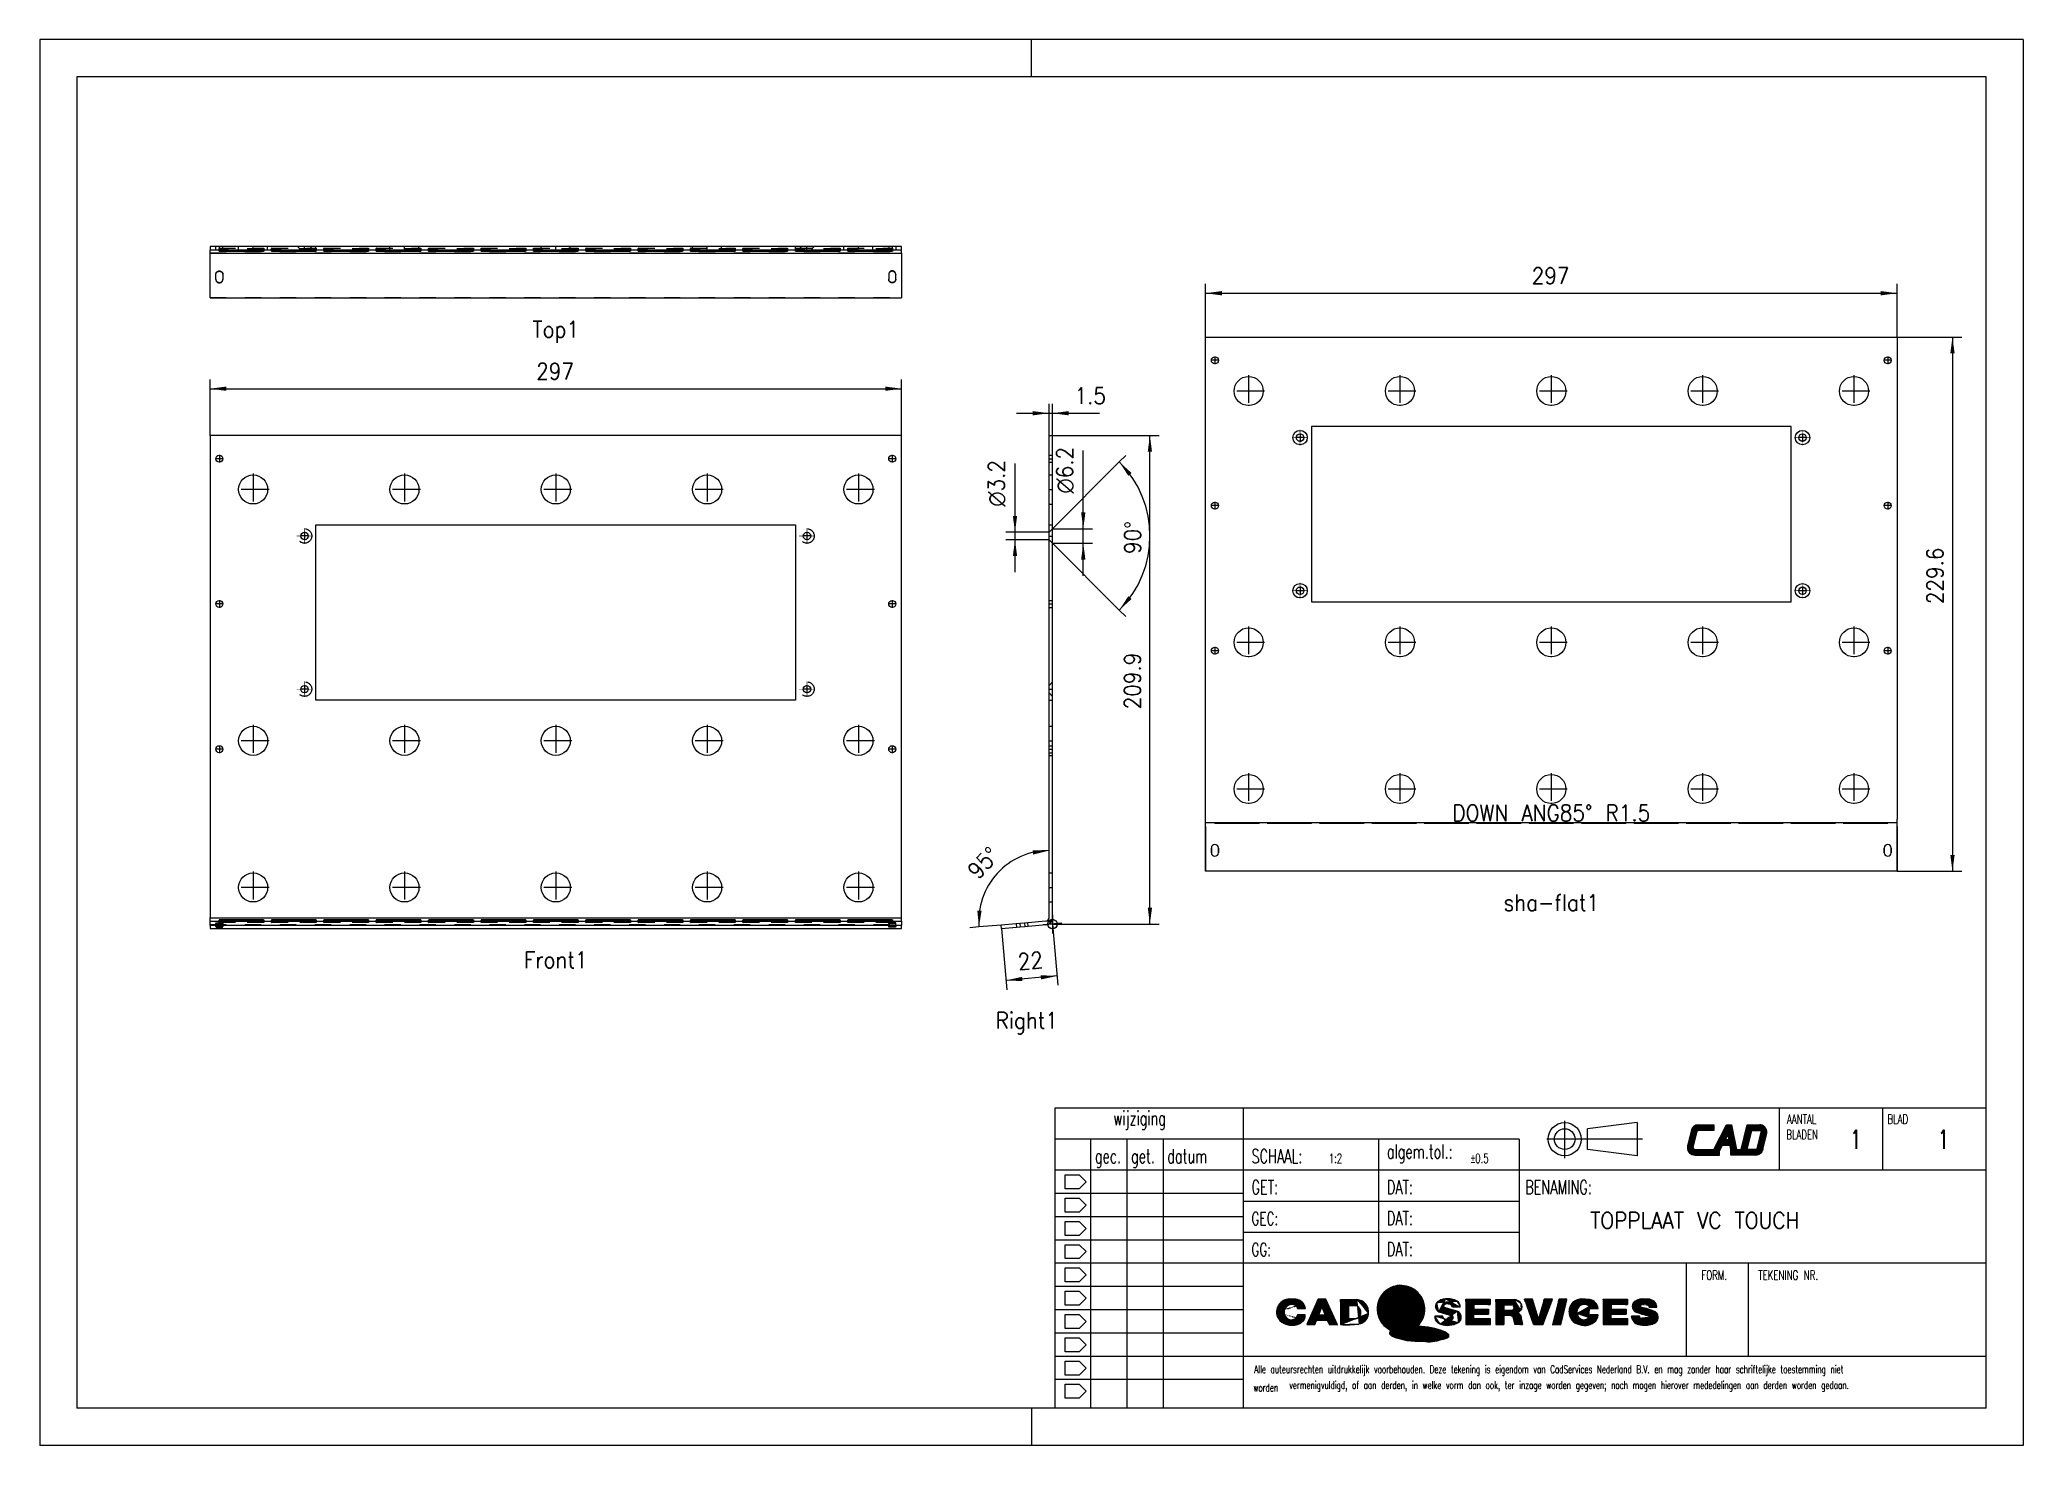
# Model space of a CAD drawing. Header units: millimetres. Extents: x 0 to 426, y 0 to 302.
import ezdxf

# ---------------------------------------------------------------- set-up
doc = ezdxf.new("R2010")
doc.units = ezdxf.units.MM
for name, pattern in [('DASHED', [15, 7, -8]), ('DOT_CENTER', [14, 12, -1, 0, -1]), ('PHANTOM', [13, 10, -1, 0, -1, 0, -1])]:
    doc.linetypes.add(name, pattern=pattern)
for name, color, linetype in [('1', 7, 'Continuous'), ('KADER', 7, 'Continuous'), ('Line', 7, 'Continuous')]:
    doc.layers.add(name, color=color, linetype=linetype)
doc.styles.add('CONVERTER_11', font='txt.shx', dxfattribs={"width": 0.9})
doc.styles.add('CONVERTER_12', font='txt.shx', dxfattribs={"width": 0.675})
doc.dimstyles.new('ME10_DIM_10', dxfattribs={"dimtxt": 7, "dimasz": 7, "dimexe": 4, "dimexo": 0, "dimgap": 4, "dimtad": 1, "dimdec": 0, "dimdsep": 46, "dimtxsty": 'CONVERTER_11', "dimsah": 1, "dimcen": 0.09, "dimclrd": 250, "dimclre": 250, "dimclrt": 5, "dimadec": 0, "dimazin": 0, "dimtfac": 1, "dimtdec": 4, "dimtix": 1, "dimtmove": 0, "dimatfit": 3, "dimfxl": 1, "dimtolj": 1, "dimtzin": 0, "dimarcsym": 0})
doc.dimstyles.new('ME10_DIM_11', dxfattribs={"dimtxt": 7, "dimasz": 7, "dimexe": 4, "dimexo": 0, "dimgap": 4, "dimtad": 1, "dimdsep": 46, "dimtxsty": 'CONVERTER_11', "dimsah": 1, "dimcen": 0.09, "dimclrd": 250, "dimclre": 250, "dimclrt": 5, "dimadec": 0, "dimazin": 0, "dimtfac": 1, "dimtdec": 4, "dimtix": 1, "dimtmove": 0, "dimatfit": 3, "dimfxl": 1, "dimtolj": 1, "dimtzin": 0, "dimarcsym": 0})
doc.dimstyles.new('ME10_DIM_12', dxfattribs={"dimtxt": 7, "dimasz": 7, "dimexe": 4, "dimexo": 0, "dimgap": 4, "dimtad": 1, "dimdsep": 46, "dimtxsty": 'CONVERTER_11', "dimsah": 1, "dimcen": 0.09, "dimclrd": 250, "dimclre": 250, "dimclrt": 5, "dimadec": 0, "dimazin": 0, "dimtfac": 1, "dimtdec": 4, "dimtix": 1, "dimtmove": 0, "dimatfit": 3, "dimfxl": 1, "dimtolj": 1, "dimtzin": 0, "dimarcsym": 0})
doc.dimstyles.new('ME10_DIM_13', dxfattribs={"dimtxt": 7, "dimasz": 7, "dimexe": 4, "dimexo": 0, "dimgap": 4, "dimtad": 1, "dimdsep": 46, "dimtxsty": 'CONVERTER_11', "dimsah": 1, "dimcen": 0.09, "dimclrd": 250, "dimclre": 250, "dimclrt": 5, "dimadec": 0, "dimazin": 0, "dimtfac": 1, "dimtdec": 4, "dimtix": 1, "dimtmove": 0, "dimatfit": 3, "dimfxl": 1, "dimtolj": 1, "dimtzin": 0, "dimarcsym": 0})
doc.dimstyles.new('ME10_DIM_14', dxfattribs={"dimtxt": 7, "dimasz": 7, "dimexe": 4, "dimexo": 0, "dimgap": 4, "dimtad": 1, "dimdec": 1, "dimdsep": 46, "dimtxsty": 'CONVERTER_11', "dimsah": 1, "dimcen": 0.09, "dimclrd": 250, "dimclre": 250, "dimclrt": 5, "dimadec": 0, "dimazin": 0, "dimtfac": 1, "dimtdec": 4, "dimtix": 1, "dimtmove": 0, "dimatfit": 3, "dimfxl": 1, "dimtolj": 1, "dimtzin": 0, "dimarcsym": 0})
doc.dimstyles.new('ME10_DIM_15', dxfattribs={"dimtxt": 7, "dimasz": 7, "dimexe": 4, "dimexo": 0, "dimgap": 4, "dimtad": 1, "dimdec": 1, "dimdsep": 46, "dimtxsty": 'CONVERTER_11', "dimsah": 1, "dimcen": 0.09, "dimclrd": 250, "dimclre": 250, "dimclrt": 5, "dimadec": 0, "dimazin": 0, "dimtfac": 1, "dimtdec": 4, "dimtix": 1, "dimtmove": 0, "dimatfit": 3, "dimfxl": 1, "dimtolj": 1, "dimtzin": 0, "dimarcsym": 0})
doc.dimstyles.new('ME10_DIM_16', dxfattribs={"dimtxt": 7, "dimasz": 7, "dimexe": 4, "dimexo": 0, "dimgap": 4, "dimtad": 1, "dimdsep": 46, "dimtxsty": 'CONVERTER_11', "dimsah": 1, "dimcen": 0.09, "dimclrd": 250, "dimclre": 250, "dimclrt": 5, "dimadec": 0, "dimazin": 0, "dimtfac": 1, "dimtdec": 4, "dimtix": 1, "dimtmove": 0, "dimatfit": 3, "dimfxl": 1, "dimtolj": 1, "dimtzin": 0, "dimarcsym": 0})
doc.dimstyles.new('ME10_DIM_17', dxfattribs={"dimtxt": 7, "dimasz": 7, "dimexe": 4, "dimexo": 0, "dimgap": 4, "dimtad": 1, "dimdsep": 46, "dimtxsty": 'CONVERTER_11', "dimsah": 1, "dimcen": 0.09, "dimclrd": 250, "dimclre": 250, "dimclrt": 5, "dimadec": 0, "dimazin": 0, "dimtfac": 1, "dimtdec": 4, "dimtix": 1, "dimtmove": 0, "dimatfit": 3, "dimfxl": 1, "dimtolj": 1, "dimtzin": 0, "dimarcsym": 0})
doc.dimstyles.new('ME10_DIM_18', dxfattribs={"dimtxt": 7, "dimasz": 7, "dimexe": 4, "dimexo": 0, "dimgap": 4, "dimtad": 1, "dimdec": 1, "dimdsep": 46, "dimtxsty": 'CONVERTER_11', "dimsah": 1, "dimcen": 0.09, "dimclrd": 250, "dimclre": 250, "dimclrt": 5, "dimadec": 0, "dimazin": 0, "dimtfac": 1, "dimtdec": 4, "dimtix": 1, "dimtmove": 0, "dimatfit": 3, "dimfxl": 1, "dimtolj": 1, "dimtzin": 0, "dimarcsym": 0})
doc.dimstyles.new('ME10_DIM_19', dxfattribs={"dimtxt": 7, "dimasz": 7, "dimexe": 4, "dimexo": 0, "dimgap": 4, "dimtad": 1, "dimdsep": 46, "dimtxsty": 'CONVERTER_11', "dimsah": 1, "dimcen": 0.09, "dimclrd": 250, "dimclre": 250, "dimclrt": 5, "dimadec": 0, "dimazin": 0, "dimtfac": 1, "dimtdec": 4, "dimtix": 1, "dimtmove": 0, "dimatfit": 3, "dimfxl": 1, "dimtolj": 1, "dimtzin": 0, "dimarcsym": 0})
pattern_1 = [(45, (258.548, 21.135093), (-0.0141421356, 0), [])]

# ---------------------------------------------------------------- blocks, each defined once
blk = doc.blocks.new('plaat_boven__1', base_point=(73.17, 222.07))
at = {"color": 7, "linetype": 'Continuous'}
for p, q in [((370.17, 433.93), (73.17, 433.93)), ((73.17, 433.93), (73.17, 226.73)), ((370.17, 226.73), (370.17, 433.93)), ((118.67, 395.5), (324.68, 395.5)), ((118.67, 320.17), (118.67, 395.5)), ((324.68, 395.5), (324.68, 320.17)), ((324.68, 320.17), (118.67, 320.17)), ((73.17, 225.24), (73.17, 226.73)), ((73.17, 223.74), (73.17, 225.24)), ((73.17, 223.56), (73.17, 223.74)), ((73.17, 223.56), (370.17, 223.56)), ((73.17, 223.56), (73.17, 222.07)), ((73.17, 222.07), (370.17, 222.07)), ((75.67, 224.26), (75.67, 224.43)), ((96.17, 225.77), (77.17, 225.77)), ((77.17, 225.67), (96.17, 225.67)), ((78.67, 224.43), (78.67, 224.26)), ((118.67, 225.77), (99.67, 225.77)), ((99.67, 225.67), (118.67, 225.67)), ((141.17, 225.77), (122.17, 225.77)), ((122.17, 225.67), (141.17, 225.67)), ((163.67, 225.77), (144.67, 225.77)), ((144.67, 225.67), (163.67, 225.67)), ((186.17, 225.77), (167.17, 225.77)), ((167.17, 225.67), (186.17, 225.67)), ((208.67, 225.77), (189.67, 225.77)), ((189.67, 225.67), (208.67, 225.67)), ((231.17, 225.77), (212.17, 225.77)), ((212.17, 225.67), (231.17, 225.67)), ((253.67, 225.77), (234.67, 225.77)), ((234.67, 225.67), (253.67, 225.67)), ((276.17, 225.77), (257.17, 225.77)), ((257.17, 225.67), (276.17, 225.67)), ((298.67, 225.77), (279.67, 225.77)), ((279.67, 225.67), (298.67, 225.67)), ((321.17, 225.77), (302.17, 225.77)), ((302.17, 225.67), (321.17, 225.67)), ((343.67, 225.77), (324.67, 225.77)), ((324.67, 225.67), (343.67, 225.67)), ((366.17, 225.77), (347.17, 225.77)), ((347.17, 225.67), (366.17, 225.67)), ((364.67, 224.43), (364.67, 224.26)), ((367.67, 224.26), (367.67, 224.43)), ((370.17, 225.24), (370.17, 226.73)), ((370.17, 225.24), (370.17, 223.74)), ((370.17, 223.74), (370.17, 223.56)), ((370.17, 222.07), (370.17, 223.56))]:
    blk.add_line(p, q, dxfattribs=at)
at = {"color": 2, "linetype": 'Continuous'}
for p, q in [((73.17, 226.73), (370.17, 226.73)), ((73.17, 225.24), (370.17, 225.24)), ((77.17, 225.77), (77.17, 225.67)), ((96.17, 225.77), (96.17, 225.67)), ((99.67, 225.77), (99.67, 225.67)), ((118.67, 225.77), (118.67, 225.67)), ((122.17, 225.77), (122.17, 225.67)), ((141.17, 225.77), (141.17, 225.67)), ((144.67, 225.77), (144.67, 225.67)), ((163.67, 225.77), (163.67, 225.67)), ((167.17, 225.77), (167.17, 225.67)), ((186.17, 225.77), (186.17, 225.67)), ((189.67, 225.77), (189.67, 225.67)), ((208.67, 225.77), (208.67, 225.67)), ((212.17, 225.77), (212.17, 225.67)), ((231.17, 225.77), (231.17, 225.67)), ((234.67, 225.77), (234.67, 225.67)), ((253.67, 225.77), (253.67, 225.67)), ((257.17, 225.77), (257.17, 225.67)), ((276.17, 225.77), (276.17, 225.67)), ((279.67, 225.77), (279.67, 225.67)), ((298.67, 225.77), (298.67, 225.67)), ((302.17, 225.77), (302.17, 225.67)), ((321.17, 225.77), (321.17, 225.67)), ((324.67, 225.77), (324.67, 225.67)), ((343.67, 225.77), (343.67, 225.67)), ((347.17, 225.77), (347.17, 225.67)), ((366.17, 225.77), (366.17, 225.67))]:
    blk.add_line(p, q, dxfattribs=at)
at = {"color": 1, "linetype": 'DASHED'}
for p, q in [((73.17, 223.74), (370.17, 223.74)), ((75.67, 224.26), (75.67, 222.94)), ((75.67, 222.76), (75.67, 222.94)), ((77.17, 225.67), (77.17, 224.81)), ((77.17, 224.81), (77.17, 224.6)), ((77.17, 224.81), (96.17, 224.81)), ((96.17, 224.6), (77.17, 224.6)), ((78.67, 224.26), (78.67, 222.94)), ((78.67, 222.76), (78.67, 222.94)), ((96.17, 225.67), (96.17, 224.81)), ((96.17, 224.81), (96.17, 224.6)), ((99.67, 225.67), (99.67, 224.81)), ((99.67, 224.81), (99.67, 224.6)), ((99.67, 224.81), (118.67, 224.81)), ((118.67, 224.6), (99.67, 224.6)), ((118.67, 225.67), (118.67, 224.81)), ((118.67, 224.81), (118.67, 224.6)), ((122.17, 225.67), (122.17, 224.81)), ((122.17, 224.81), (122.17, 224.6)), ((122.17, 224.81), (141.17, 224.81)), ((141.17, 224.6), (122.17, 224.6)), ((141.17, 225.67), (141.17, 224.81)), ((141.17, 224.81), (141.17, 224.6)), ((144.67, 225.67), (144.67, 224.81)), ((144.67, 224.81), (144.67, 224.6)), ((144.67, 224.81), (163.67, 224.81)), ((163.67, 224.6), (144.67, 224.6)), ((163.67, 225.67), (163.67, 224.81)), ((163.67, 224.81), (163.67, 224.6)), ((167.17, 225.67), (167.17, 224.81)), ((167.17, 224.81), (167.17, 224.6)), ((167.17, 224.81), (186.17, 224.81)), ((186.17, 224.6), (167.17, 224.6)), ((186.17, 225.67), (186.17, 224.81)), ((186.17, 224.81), (186.17, 224.6)), ((189.67, 225.67), (189.67, 224.81)), ((189.67, 224.81), (189.67, 224.6)), ((189.67, 224.81), (208.67, 224.81)), ((208.67, 224.6), (189.67, 224.6)), ((208.67, 225.67), (208.67, 224.81)), ((208.67, 224.81), (208.67, 224.6)), ((212.17, 225.67), (212.17, 224.81)), ((212.17, 224.81), (212.17, 224.6)), ((212.17, 224.81), (231.17, 224.81)), ((231.17, 224.6), (212.17, 224.6)), ((231.17, 225.67), (231.17, 224.81)), ((231.17, 224.81), (231.17, 224.6)), ((234.67, 225.67), (234.67, 224.81)), ((234.67, 224.81), (253.67, 224.81)), ((234.67, 224.81), (234.67, 224.6)), ((253.67, 224.6), (234.67, 224.6)), ((253.67, 225.67), (253.67, 224.81)), ((253.67, 224.81), (253.67, 224.6)), ((257.17, 225.67), (257.17, 224.81)), ((257.17, 224.81), (257.17, 224.6)), ((257.17, 224.81), (276.17, 224.81)), ((276.17, 224.6), (257.17, 224.6)), ((276.17, 225.67), (276.17, 224.81)), ((276.17, 224.81), (276.17, 224.6)), ((279.67, 225.67), (279.67, 224.81)), ((279.67, 224.81), (279.67, 224.6)), ((279.67, 224.81), (298.67, 224.81)), ((298.67, 224.6), (279.67, 224.6)), ((298.67, 225.67), (298.67, 224.81)), ((298.67, 224.81), (298.67, 224.6)), ((302.17, 225.67), (302.17, 224.81)), ((302.17, 224.81), (302.17, 224.6)), ((302.17, 224.81), (321.17, 224.81)), ((321.17, 224.6), (302.17, 224.6)), ((321.17, 225.67), (321.17, 224.81)), ((321.17, 224.81), (321.17, 224.6)), ((324.67, 225.67), (324.67, 224.81)), ((324.67, 224.81), (343.67, 224.81)), ((324.67, 224.81), (324.67, 224.6)), ((343.67, 224.6), (324.67, 224.6)), ((343.67, 225.67), (343.67, 224.81)), ((343.67, 224.81), (343.67, 224.6)), ((347.17, 225.67), (347.17, 224.81)), ((347.17, 224.81), (366.17, 224.81)), ((347.17, 224.81), (347.17, 224.6)), ((366.17, 224.6), (347.17, 224.6)), ((364.67, 222.94), (364.67, 224.26)), ((364.67, 222.94), (364.67, 222.76)), ((366.17, 225.67), (366.17, 224.81)), ((366.17, 224.81), (366.17, 224.6)), ((367.67, 222.94), (367.67, 224.26)), ((367.67, 222.94), (367.67, 222.76))]:
    blk.add_line(p, q, dxfattribs=at)
at = {"color": 7, "linetype": 'Continuous'}
for centre, radius in [((77.17, 423.93), 1.5), ((366.17, 423.93), 1.5), ((91.67, 410.73), 6.25), ((156.67, 410.73), 6.25), ((221.67, 410.73), 6.25), ((286.67, 410.73), 6.25), ((351.67, 410.73), 6.25), ((113.77, 390.73), 1.6), ((329.57, 390.73), 1.6), ((77.17, 361.53), 1.5), ((366.17, 361.53), 1.5), ((113.77, 324.93), 1.6), ((329.57, 324.93), 1.6), ((91.67, 302.73), 6.25), ((156.67, 302.73), 6.25), ((221.67, 302.73), 6.25), ((286.67, 302.73), 6.25), ((351.67, 302.73), 6.25), ((77.17, 299.13), 1.5), ((366.17, 299.13), 1.5), ((91.67, 239.73), 6.25), ((156.67, 239.73), 6.25), ((221.67, 239.73), 6.25), ((286.67, 239.73), 6.25), ((351.67, 239.73), 6.25)]:
    blk.add_circle(centre, radius, dxfattribs=at)
at = {"color": 1, "linetype": 'DASHED'}
for centre in [(113.77, 390.73), (329.57, 390.73), (113.77, 324.93), (329.57, 324.93)]:
    blk.add_circle(centre, 3.1, dxfattribs=at)
at = {"color": 7, "linetype": 'Continuous'}
for points, knots in [([(75.67, 224.43), (75.68, 224.44), (75.71, 224.47), (75.78, 224.48), (75.92, 224.51), (76.14, 224.53), (76.44, 224.55), (76.8, 224.56), (77.17, 224.57), (77.55, 224.56), (77.91, 224.55), (78.21, 224.53), (78.43, 224.51), (78.57, 224.48), (78.64, 224.47), (78.67, 224.44), (78.67, 224.43)], [0, 0, 0, 0, 0.032227, 0.103211, 0.215741, 0.455652, 0.767006, 1.129013, 1.517267, 1.905521, 2.267528, 2.578882, 2.818793, 2.931323, 3.002307, 3.034534, 3.034534, 3.034534, 3.034534]), ([(75.67, 224.26), (75.68, 224.25), (75.71, 224.22), (75.78, 224.21), (75.92, 224.18), (76.14, 224.16), (76.44, 224.14), (76.8, 224.13), (77.17, 224.13), (77.55, 224.13), (77.91, 224.14), (78.21, 224.16), (78.43, 224.18), (78.57, 224.21), (78.64, 224.22), (78.67, 224.25), (78.67, 224.26)], [0, 0, 0, 0, 0.032227, 0.103211, 0.215741, 0.455652, 0.767006, 1.129013, 1.517267, 1.905521, 2.267528, 2.578882, 2.818793, 2.931323, 3.002307, 3.034534, 3.034534, 3.034534, 3.034534]), ([(77.17, 225.77), (77.17, 225.77), (77.16, 225.77), (77.14, 225.77), (77.13, 225.77), (77.11, 225.76), (77.1, 225.76), (77.1, 225.75), (77.09, 225.75), (77.09, 225.74), (77.08, 225.74), (77.08, 225.73), (77.08, 225.73), (77.08, 225.73), (77.07, 225.72), (77.07, 225.72), (77.07, 225.72), (77.07, 225.72)], [0, 0, 0, 0, 0.0195618, 0.0385561, 0.0507594, 0.0623159, 0.0731773, 0.0828106, 0.0906258, 0.0967425, 0.1012102, 0.1078264, 0.1133085, 0.1177861, 0.121293, 0.1223392, 0.1232932, 0.1232932, 0.1232932, 0.1232932]), ([(77.07, 225.72), (77.07, 225.72), (77.07, 225.72), (77.07, 225.72), (77.08, 225.71), (77.08, 225.71), (77.08, 225.7), (77.08, 225.7), (77.09, 225.7), (77.09, 225.69), (77.1, 225.69), (77.11, 225.68), (77.12, 225.68), (77.13, 225.67), (77.15, 225.67), (77.16, 225.67), (77.17, 225.67), (77.17, 225.67), (77.17, 225.67)], [0, 0, 0, 0, 0.0009983, 0.001997, 0.0055611, 0.0100056, 0.0153691, 0.0217842, 0.0262968, 0.0323237, 0.0399485, 0.0493195, 0.0657314, 0.0836505, 0.0955081, 0.1061187, 0.1151334, 0.122175, 0.122175, 0.122175, 0.122175]), ([(96.17, 225.77), (96.18, 225.77), (96.19, 225.77), (96.21, 225.77), (96.22, 225.77), (96.24, 225.76), (96.25, 225.76), (96.25, 225.75), (96.26, 225.75), (96.27, 225.74), (96.27, 225.73), (96.27, 225.73), (96.27, 225.72), (96.27, 225.72), (96.27, 225.72), (96.27, 225.72)], [0, 0, 0, 0, 0.0195618, 0.0385561, 0.0507594, 0.0623159, 0.0731773, 0.083354, 0.0926762, 0.1012009, 0.1067727, 0.1135715, 0.1212658, 0.1222973, 0.1232662, 0.1232662, 0.1232662, 0.1232662]), ([(96.27, 225.72), (96.27, 225.72), (96.27, 225.72), (96.27, 225.72), (96.27, 225.71), (96.27, 225.71), (96.27, 225.7), (96.27, 225.7), (96.26, 225.69), (96.25, 225.69), (96.24, 225.68), (96.23, 225.68), (96.21, 225.67), (96.19, 225.67), (96.18, 225.67), (96.17, 225.67)], [0, 0, 0, 0, 0.0009983, 0.001997, 0.0055611, 0.0100056, 0.0153691, 0.0217842, 0.0321097, 0.0415743, 0.0493057, 0.0657175, 0.0836367, 0.1026247, 0.122149, 0.122149, 0.122149, 0.122149]), ([(99.67, 225.77), (99.67, 225.77), (99.66, 225.77), (99.65, 225.77), (99.64, 225.77), (99.63, 225.77), (99.63, 225.77), (99.61, 225.76), (99.61, 225.76), (99.6, 225.75), (99.59, 225.75), (99.59, 225.74), (99.58, 225.74), (99.58, 225.73), (99.58, 225.73), (99.57, 225.72), (99.57, 225.72), (99.57, 225.72), (99.57, 225.72)], [0, 0, 0, 0, 0.0122592, 0.0228977, 0.0317375, 0.0385706, 0.0507739, 0.0623303, 0.0731917, 0.0802149, 0.0881009, 0.0943235, 0.1012246, 0.1083433, 0.1149709, 0.121294, 0.1222631, 0.1232944, 0.1232944, 0.1232944, 0.1232944]), ([(99.57, 225.72), (99.57, 225.72), (99.57, 225.72), (99.57, 225.72), (99.58, 225.71), (99.58, 225.71), (99.58, 225.7), (99.58, 225.7), (99.59, 225.69), (99.6, 225.69), (99.6, 225.68), (99.61, 225.68), (99.62, 225.68), (99.63, 225.67), (99.64, 225.67), (99.65, 225.67), (99.66, 225.67), (99.67, 225.67), (99.67, 225.67), (99.67, 225.67)], [0, 0, 0, 0, 0.0009985, 0.001997, 0.0055611, 0.0100056, 0.0153691, 0.0217842, 0.0321097, 0.0415743, 0.0493057, 0.0550399, 0.0626931, 0.0722312, 0.0836552, 0.0955127, 0.1061233, 0.115138, 0.1221796, 0.1221796, 0.1221796, 0.1221796]), ([(118.67, 225.77), (118.68, 225.77), (118.69, 225.77), (118.71, 225.77), (118.72, 225.77), (118.73, 225.76), (118.74, 225.76), (118.75, 225.76), (118.75, 225.75), (118.76, 225.75), (118.76, 225.74), (118.77, 225.74), (118.77, 225.73), (118.77, 225.73), (118.77, 225.72), (118.77, 225.72), (118.77, 225.72), (118.77, 225.72)], [0, 0, 0, 0, 0.0195618, 0.0385561, 0.0486888, 0.0565762, 0.0642362, 0.0731823, 0.0815908, 0.0880916, 0.0954303, 0.1012156, 0.1067873, 0.1135861, 0.1212804, 0.1222498, 0.1232808, 0.1232808, 0.1232808, 0.1232808]), ([(118.77, 225.72), (118.77, 225.72), (118.77, 225.72), (118.77, 225.72), (118.77, 225.71), (118.77, 225.7), (118.77, 225.7), (118.76, 225.7), (118.76, 225.69), (118.75, 225.69), (118.74, 225.68), (118.73, 225.68), (118.72, 225.67), (118.71, 225.67), (118.7, 225.67), (118.69, 225.67), (118.68, 225.67), (118.67, 225.67)], [0, 0, 0, 0, 0.0009985, 0.001997, 0.0095798, 0.0162566, 0.0217661, 0.0262787, 0.0323055, 0.0399303, 0.0493014, 0.0657132, 0.0836323, 0.0902938, 0.0990768, 0.1097621, 0.122157, 0.122157, 0.122157, 0.122157]), ([(122.17, 225.77), (122.17, 225.77), (122.16, 225.77), (122.14, 225.77), (122.13, 225.77), (122.12, 225.76), (122.11, 225.76), (122.1, 225.76), (122.1, 225.75), (122.09, 225.75), (122.08, 225.74), (122.08, 225.73), (122.08, 225.73), (122.07, 225.72), (122.07, 225.72), (122.07, 225.72), (122.07, 225.72)], [0, 0, 0, 0, 0.0195618, 0.0385561, 0.0500178, 0.0596348, 0.0673787, 0.0731821, 0.0833589, 0.092681, 0.1012058, 0.1083245, 0.1149521, 0.1212753, 0.1223171, 0.1232756, 0.1232756, 0.1232756, 0.1232756]), ([(122.07, 225.72), (122.07, 225.72), (122.07, 225.72), (122.07, 225.72), (122.08, 225.71), (122.08, 225.7), (122.08, 225.7), (122.09, 225.69), (122.1, 225.69), (122.11, 225.68), (122.12, 225.68), (122.13, 225.67), (122.14, 225.67), (122.15, 225.67), (122.16, 225.67), (122.17, 225.67), (122.17, 225.67)], [0, 0, 0, 0, 0.0009983, 0.001997, 0.0095798, 0.0162566, 0.0217661, 0.030095, 0.0392429, 0.0492916, 0.0657034, 0.0836226, 0.090284, 0.0990671, 0.1097524, 0.1221472, 0.1221472, 0.1221472, 0.1221472]), ([(141.17, 225.77), (141.18, 225.77), (141.19, 225.77), (141.2, 225.77), (141.21, 225.77), (141.22, 225.77), (141.22, 225.77), (141.24, 225.76), (141.24, 225.76), (141.25, 225.75), (141.26, 225.75), (141.26, 225.74), (141.27, 225.74), (141.27, 225.73), (141.27, 225.73), (141.27, 225.72), (141.27, 225.72), (141.27, 225.72), (141.27, 225.72)], [0, 0, 0, 0, 0.0122592, 0.0228977, 0.0317375, 0.0385706, 0.0507739, 0.0623303, 0.0731917, 0.0802149, 0.0881009, 0.0948732, 0.1012249, 0.1067967, 0.1135955, 0.1212898, 0.1223209, 0.1232902, 0.1232902, 0.1232902, 0.1232902]), ([(141.27, 225.72), (141.27, 225.72), (141.27, 225.72), (141.27, 225.72), (141.27, 225.71), (141.27, 225.7), (141.27, 225.7), (141.26, 225.69), (141.25, 225.69), (141.24, 225.68), (141.23, 225.68), (141.22, 225.67), (141.21, 225.67), (141.2, 225.67), (141.19, 225.67), (141.18, 225.67), (141.17, 225.67)], [0, 0, 0, 0, 0.0009985, 0.001997, 0.0095798, 0.0162566, 0.0217661, 0.030095, 0.0392429, 0.0492916, 0.0657035, 0.0836226, 0.090284, 0.0990671, 0.1097524, 0.1221473, 0.1221473, 0.1221473, 0.1221473]), ([(144.67, 225.77), (144.67, 225.77), (144.67, 225.77), (144.66, 225.77), (144.65, 225.77), (144.64, 225.77), (144.63, 225.77), (144.61, 225.76), (144.6, 225.76), (144.6, 225.75), (144.59, 225.75), (144.59, 225.74), (144.58, 225.74), (144.58, 225.73), (144.58, 225.73), (144.58, 225.73), (144.57, 225.72), (144.57, 225.72), (144.57, 225.72), (144.57, 225.72)], [0, 0, 0, 0, 0.0070943, 0.0161124, 0.0267088, 0.0385704, 0.0507737, 0.0623302, 0.0731916, 0.0828249, 0.0906401, 0.0967568, 0.1012245, 0.1078406, 0.1133226, 0.1178002, 0.121307, 0.1222656, 0.1233075, 0.1233075, 0.1233075, 0.1233075]), ([(144.57, 225.72), (144.57, 225.72), (144.57, 225.72), (144.57, 225.72), (144.58, 225.71), (144.58, 225.7), (144.58, 225.7), (144.59, 225.7), (144.59, 225.69), (144.6, 225.69), (144.6, 225.68), (144.61, 225.68), (144.62, 225.68), (144.63, 225.67), (144.64, 225.67), (144.64, 225.67), (144.65, 225.67), (144.66, 225.67), (144.67, 225.67), (144.67, 225.67)], [0, 0, 0, 0, 0.0009985, 0.001997, 0.0082273, 0.0147478, 0.0217705, 0.0262831, 0.0323099, 0.0399347, 0.0493058, 0.0593625, 0.0687134, 0.0769583, 0.0836545, 0.0903159, 0.099099, 0.1097843, 0.1221792, 0.1221792, 0.1221792, 0.1221792]), ([(163.67, 225.77), (163.68, 225.77), (163.69, 225.77), (163.71, 225.77), (163.72, 225.77), (163.73, 225.76), (163.74, 225.76), (163.75, 225.76), (163.75, 225.75), (163.76, 225.75), (163.76, 225.74), (163.77, 225.74), (163.77, 225.73), (163.77, 225.73), (163.77, 225.72), (163.77, 225.72), (163.77, 225.72), (163.77, 225.72)], [0, 0, 0, 0, 0.0195618, 0.0385561, 0.0486888, 0.0565762, 0.0642362, 0.0731823, 0.0815908, 0.0880916, 0.0943142, 0.1012153, 0.108334, 0.1149616, 0.1212848, 0.1222701, 0.1232851, 0.1232851, 0.1232851, 0.1232851]), ([(163.77, 225.72), (163.77, 225.72), (163.77, 225.72), (163.77, 225.72), (163.77, 225.71), (163.77, 225.7), (163.77, 225.7), (163.76, 225.7), (163.76, 225.69), (163.75, 225.69), (163.75, 225.68), (163.74, 225.68), (163.73, 225.68), (163.72, 225.67), (163.71, 225.67), (163.7, 225.67), (163.69, 225.67), (163.68, 225.67), (163.68, 225.67), (163.67, 225.67)], [0, 0, 0, 0, 0.0009983, 0.001997, 0.0082273, 0.0147478, 0.0217705, 0.0262831, 0.0323099, 0.0399347, 0.0493058, 0.0550399, 0.0626932, 0.0722313, 0.0836552, 0.0955128, 0.1061234, 0.1151381, 0.1221797, 0.1221797, 0.1221797, 0.1221797]), ([(167.17, 225.77), (167.17, 225.77), (167.16, 225.77), (167.14, 225.77), (167.13, 225.77), (167.12, 225.76), (167.11, 225.76), (167.1, 225.76), (167.1, 225.75), (167.09, 225.75), (167.08, 225.74), (167.08, 225.73), (167.08, 225.73), (167.08, 225.73), (167.07, 225.72), (167.07, 225.72), (167.07, 225.72), (167.07, 225.72)], [0, 0, 0, 0, 0.0195618, 0.0385561, 0.0500178, 0.0596348, 0.0673787, 0.0731821, 0.0833588, 0.092681, 0.1012058, 0.1078218, 0.1133038, 0.1177815, 0.1212883, 0.122247, 0.1232887, 0.1232887, 0.1232887, 0.1232887]), ([(167.07, 225.72), (167.07, 225.72), (167.07, 225.72), (167.07, 225.72), (167.08, 225.71), (167.08, 225.7), (167.08, 225.7), (167.09, 225.69), (167.1, 225.69), (167.1, 225.68), (167.11, 225.68), (167.12, 225.68), (167.13, 225.67), (167.14, 225.67), (167.16, 225.67), (167.17, 225.67), (167.17, 225.67)], [0, 0, 0, 0, 0.0009983, 0.001997, 0.0095798, 0.0162566, 0.0217661, 0.030095, 0.0392429, 0.0492916, 0.0593484, 0.0686992, 0.0769442, 0.0836404, 0.1026285, 0.1221527, 0.1221527, 0.1221527, 0.1221527]), ([(186.17, 225.77), (186.18, 225.77), (186.18, 225.77), (186.19, 225.77), (186.2, 225.77), (186.21, 225.77), (186.22, 225.77), (186.23, 225.76), (186.24, 225.76), (186.25, 225.76), (186.25, 225.75), (186.26, 225.75), (186.27, 225.74), (186.27, 225.73), (186.27, 225.73), (186.27, 225.72), (186.27, 225.72), (186.27, 225.72), (186.27, 225.72)], [0, 0, 0, 0, 0.0070943, 0.0161124, 0.0267088, 0.0385704, 0.048703, 0.0565905, 0.0642505, 0.0731966, 0.0833733, 0.0926955, 0.1012202, 0.106792, 0.1135908, 0.1212852, 0.1223259, 0.1232855, 0.1232855, 0.1232855, 0.1232855]), ([(186.27, 225.72), (186.27, 225.72), (186.27, 225.72), (186.27, 225.72), (186.27, 225.71), (186.27, 225.7), (186.27, 225.7), (186.26, 225.7), (186.26, 225.69), (186.25, 225.69), (186.25, 225.68), (186.24, 225.68), (186.23, 225.68), (186.22, 225.67), (186.21, 225.67), (186.21, 225.67), (186.2, 225.67), (186.19, 225.67), (186.18, 225.67), (186.17, 225.67)], [0, 0, 0, 0, 0.0009983, 0.001997, 0.0095798, 0.0162566, 0.0217661, 0.0262787, 0.0323055, 0.0399303, 0.0493014, 0.0550355, 0.0626887, 0.0722269, 0.0836508, 0.0903122, 0.0990953, 0.1097806, 0.1221755, 0.1221755, 0.1221755, 0.1221755]), ([(189.67, 225.77), (189.67, 225.77), (189.67, 225.77), (189.66, 225.77), (189.65, 225.77), (189.64, 225.77), (189.63, 225.77), (189.62, 225.76), (189.61, 225.76), (189.6, 225.76), (189.6, 225.75), (189.59, 225.75), (189.58, 225.74), (189.58, 225.73), (189.58, 225.73), (189.58, 225.73), (189.57, 225.72), (189.57, 225.72), (189.57, 225.72), (189.57, 225.72)], [0, 0, 0, 0, 0.0070943, 0.0161124, 0.0267088, 0.0385704, 0.048703, 0.0565905, 0.0642504, 0.0731966, 0.0833733, 0.0926955, 0.1012202, 0.1078363, 0.1133184, 0.117796, 0.1213028, 0.1222721, 0.1233032, 0.1233032, 0.1233032, 0.1233032]), ([(189.57, 225.72), (189.57, 225.72), (189.57, 225.72), (189.57, 225.72), (189.58, 225.71), (189.58, 225.7), (189.58, 225.7), (189.59, 225.7), (189.59, 225.69), (189.6, 225.69), (189.6, 225.68), (189.61, 225.68), (189.62, 225.68), (189.63, 225.67), (189.64, 225.67), (189.65, 225.67), (189.66, 225.67), (189.67, 225.67), (189.67, 225.67), (189.67, 225.67)], [0, 0, 0, 0, 0.0009985, 0.001997, 0.0095798, 0.0162566, 0.0217661, 0.0262787, 0.0323055, 0.0399303, 0.0493014, 0.0550355, 0.0626887, 0.0722269, 0.0836508, 0.0955084, 0.106119, 0.1151337, 0.1221753, 0.1221753, 0.1221753, 0.1221753]), ([(208.67, 225.77), (208.68, 225.77), (208.68, 225.77), (208.69, 225.77), (208.7, 225.77), (208.71, 225.77), (208.72, 225.77), (208.73, 225.76), (208.74, 225.76), (208.75, 225.76), (208.75, 225.75), (208.76, 225.75), (208.77, 225.74), (208.77, 225.73), (208.77, 225.73), (208.77, 225.73), (208.77, 225.72), (208.77, 225.72), (208.77, 225.72), (208.77, 225.72)], [0, 0, 0, 0, 0.0070943, 0.0161124, 0.0267088, 0.0385704, 0.0500321, 0.0596491, 0.067393, 0.0731964, 0.0833731, 0.0926953, 0.1012201, 0.1078362, 0.1133182, 0.1177958, 0.1213026, 0.1222721, 0.123303, 0.123303, 0.123303, 0.123303]), ([(208.77, 225.72), (208.77, 225.72), (208.77, 225.72), (208.77, 225.72), (208.77, 225.71), (208.77, 225.7), (208.77, 225.7), (208.76, 225.7), (208.76, 225.69), (208.75, 225.69), (208.75, 225.68), (208.74, 225.68), (208.73, 225.68), (208.72, 225.67), (208.71, 225.67), (208.71, 225.67), (208.7, 225.67), (208.69, 225.67), (208.68, 225.67), (208.67, 225.67)], [0, 0, 0, 0, 0.0009985, 0.001997, 0.0082273, 0.0147478, 0.0217705, 0.0262831, 0.0323099, 0.0399348, 0.0493058, 0.0593625, 0.0687134, 0.0769583, 0.0836545, 0.0903159, 0.099099, 0.1097843, 0.1221792, 0.1221792, 0.1221792, 0.1221792]), ([(212.17, 225.77), (212.17, 225.77), (212.16, 225.77), (212.15, 225.77), (212.14, 225.77), (212.14, 225.77), (212.13, 225.77), (212.12, 225.76), (212.11, 225.76), (212.1, 225.76), (212.1, 225.75), (212.09, 225.75), (212.09, 225.74), (212.08, 225.74), (212.08, 225.73), (212.08, 225.73), (212.08, 225.72), (212.07, 225.72), (212.07, 225.72), (212.07, 225.72)], [0, 0, 0, 0, 0.0122592, 0.0228977, 0.0317375, 0.0385706, 0.0487032, 0.0565907, 0.0642506, 0.0731967, 0.0828301, 0.0906453, 0.096762, 0.1012297, 0.1068014, 0.1136002, 0.1212946, 0.1222957, 0.1232949, 0.1232949, 0.1232949, 0.1232949]), ([(212.07, 225.72), (212.07, 225.72), (212.07, 225.72), (212.08, 225.72), (212.08, 225.71), (212.08, 225.7), (212.08, 225.7), (212.09, 225.69), (212.1, 225.69), (212.1, 225.68), (212.11, 225.68), (212.12, 225.68), (212.13, 225.67), (212.14, 225.67), (212.14, 225.67), (212.15, 225.67), (212.16, 225.67), (212.17, 225.67), (212.17, 225.67)], [0, 0, 0, 0, 0.0009983, 0.001997, 0.0082273, 0.0147478, 0.0217705, 0.0320959, 0.0415605, 0.0492919, 0.0550261, 0.0626793, 0.0722174, 0.0836414, 0.0903028, 0.0990859, 0.1097712, 0.122166, 0.122166, 0.122166, 0.122166]), ([(231.17, 225.77), (231.18, 225.77), (231.18, 225.77), (231.19, 225.77), (231.2, 225.77), (231.21, 225.77), (231.22, 225.77), (231.24, 225.76), (231.25, 225.76), (231.25, 225.75), (231.26, 225.75), (231.26, 225.74), (231.27, 225.74), (231.27, 225.73), (231.27, 225.73), (231.27, 225.72), (231.27, 225.72), (231.27, 225.72), (231.27, 225.72)], [0, 0, 0, 0, 0.0070943, 0.0161124, 0.0267088, 0.0385704, 0.0507737, 0.0623302, 0.0731916, 0.0828249, 0.0906401, 0.0967568, 0.1012245, 0.1067962, 0.113595, 0.1212894, 0.1222925, 0.1232897, 0.1232897, 0.1232897, 0.1232897]), ([(231.27, 225.72), (231.27, 225.72), (231.27, 225.72), (231.27, 225.72), (231.27, 225.71), (231.27, 225.7), (231.27, 225.7), (231.26, 225.7), (231.26, 225.69), (231.25, 225.69), (231.24, 225.68), (231.23, 225.68), (231.22, 225.67), (231.21, 225.67), (231.2, 225.67), (231.19, 225.67), (231.18, 225.67), (231.17, 225.67)], [0, 0, 0, 0, 0.0009983, 0.001997, 0.0082273, 0.0147478, 0.0217705, 0.0262831, 0.0323099, 0.0399347, 0.0493058, 0.0657176, 0.0836367, 0.0902982, 0.0990812, 0.1097665, 0.1221614, 0.1221614, 0.1221614, 0.1221614]), ([(234.67, 225.77), (234.67, 225.77), (234.67, 225.77), (234.66, 225.77), (234.65, 225.77), (234.64, 225.77), (234.63, 225.77), (234.62, 225.76), (234.61, 225.76), (234.6, 225.76), (234.6, 225.75), (234.59, 225.75), (234.58, 225.74), (234.58, 225.73), (234.58, 225.73), (234.57, 225.72), (234.57, 225.72), (234.57, 225.72), (234.57, 225.72)], [0, 0, 0, 0, 0.0070943, 0.0161124, 0.0267088, 0.0385704, 0.0500321, 0.0596491, 0.067393, 0.0731964, 0.0833731, 0.0926953, 0.1012201, 0.1083387, 0.1149663, 0.1212894, 0.1222586, 0.1232898, 0.1232898, 0.1232898, 0.1232898]), ([(234.57, 225.72), (234.57, 225.72), (234.57, 225.72), (234.57, 225.72), (234.58, 225.71), (234.58, 225.7), (234.58, 225.7), (234.59, 225.69), (234.6, 225.69), (234.6, 225.68), (234.61, 225.68), (234.62, 225.68), (234.63, 225.67), (234.64, 225.67), (234.64, 225.67), (234.65, 225.67), (234.66, 225.67), (234.67, 225.67), (234.67, 225.67)], [0, 0, 0, 0, 0.0009985, 0.001997, 0.0082273, 0.0147478, 0.0217705, 0.0300994, 0.0392473, 0.049296, 0.0550302, 0.0626834, 0.0722215, 0.0836455, 0.0903069, 0.09909, 0.1097753, 0.1221702, 0.1221702, 0.1221702, 0.1221702]), ([(253.67, 225.77), (253.68, 225.77), (253.69, 225.77), (253.71, 225.77), (253.72, 225.77), (253.74, 225.76), (253.75, 225.76), (253.75, 225.75), (253.76, 225.75), (253.77, 225.74), (253.77, 225.73), (253.77, 225.73), (253.77, 225.72), (253.77, 225.72), (253.77, 225.72), (253.77, 225.72)], [0, 0, 0, 0, 0.0195618, 0.0385561, 0.0507594, 0.0623159, 0.0731773, 0.083354, 0.0926762, 0.1012009, 0.1067727, 0.1135714, 0.1212657, 0.1222353, 0.1232662, 0.1232662, 0.1232662, 0.1232662]), ([(253.77, 225.72), (253.77, 225.72), (253.77, 225.72), (253.77, 225.72), (253.77, 225.71), (253.77, 225.7), (253.77, 225.7), (253.76, 225.69), (253.75, 225.69), (253.75, 225.68), (253.74, 225.68), (253.73, 225.68), (253.72, 225.67), (253.71, 225.67), (253.69, 225.67), (253.68, 225.67), (253.67, 225.67)], [0, 0, 0, 0, 0.0009983, 0.001997, 0.0095798, 0.0162566, 0.0217661, 0.0320915, 0.0415561, 0.0492875, 0.0550217, 0.0626749, 0.072213, 0.083637, 0.1026251, 0.1221493, 0.1221493, 0.1221493, 0.1221493]), ([(257.17, 225.77), (257.17, 225.77), (257.16, 225.77), (257.14, 225.77), (257.13, 225.77), (257.11, 225.76), (257.1, 225.76), (257.1, 225.75), (257.09, 225.75), (257.09, 225.74), (257.08, 225.74), (257.08, 225.73), (257.08, 225.73), (257.07, 225.72), (257.07, 225.72), (257.07, 225.72), (257.07, 225.72)], [0, 0, 0, 0, 0.0195618, 0.0385561, 0.0507594, 0.0623159, 0.0731773, 0.0815858, 0.0880865, 0.0943092, 0.1012103, 0.1067821, 0.1135808, 0.1212751, 0.1222444, 0.1232755, 0.1232755, 0.1232755, 0.1232755]), ([(257.07, 225.72), (257.07, 225.72), (257.07, 225.72), (257.07, 225.72), (257.08, 225.71), (257.08, 225.7), (257.08, 225.7), (257.09, 225.69), (257.1, 225.69), (257.1, 225.68), (257.11, 225.68), (257.12, 225.68), (257.13, 225.67), (257.14, 225.67), (257.15, 225.67), (257.16, 225.67), (257.17, 225.67), (257.17, 225.67), (257.17, 225.67)], [0, 0, 0, 0, 0.0009983, 0.001997, 0.0082273, 0.0147478, 0.0217705, 0.0300994, 0.0392473, 0.049296, 0.0593528, 0.0687036, 0.0769486, 0.0836448, 0.0955024, 0.106113, 0.1151277, 0.1221693, 0.1221693, 0.1221693, 0.1221693]), ([(276.17, 225.77), (276.18, 225.77), (276.18, 225.77), (276.19, 225.77), (276.2, 225.77), (276.21, 225.77), (276.22, 225.77), (276.23, 225.76), (276.24, 225.76), (276.25, 225.76), (276.25, 225.75), (276.26, 225.75), (276.26, 225.74), (276.27, 225.74), (276.27, 225.73), (276.27, 225.73), (276.27, 225.72), (276.27, 225.72), (276.27, 225.72), (276.27, 225.72)], [0, 0, 0, 0, 0.0070943, 0.0161124, 0.0267088, 0.0385704, 0.0500321, 0.0596491, 0.067393, 0.0731964, 0.0828298, 0.0906449, 0.0967617, 0.1012293, 0.1068011, 0.1135998, 0.1212941, 0.1222637, 0.1232946, 0.1232946, 0.1232946, 0.1232946]), ([(276.27, 225.72), (276.27, 225.72), (276.27, 225.72), (276.27, 225.72), (276.27, 225.71), (276.27, 225.7), (276.27, 225.7), (276.26, 225.7), (276.26, 225.69), (276.25, 225.69), (276.24, 225.68), (276.23, 225.68), (276.22, 225.67), (276.21, 225.67), (276.2, 225.67), (276.19, 225.67), (276.18, 225.67), (276.17, 225.67)], [0, 0, 0, 0, 0.0009983, 0.001997, 0.0082273, 0.0147478, 0.0217705, 0.0262831, 0.0323099, 0.0399347, 0.0493058, 0.0657176, 0.0836367, 0.0902982, 0.0990812, 0.1097665, 0.1221614, 0.1221614, 0.1221614, 0.1221614]), ([(279.67, 225.77), (279.67, 225.77), (279.66, 225.77), (279.64, 225.77), (279.63, 225.77), (279.62, 225.76), (279.61, 225.76), (279.6, 225.76), (279.6, 225.75), (279.59, 225.75), (279.59, 225.74), (279.58, 225.74), (279.58, 225.73), (279.58, 225.73), (279.57, 225.72), (279.57, 225.72), (279.57, 225.72), (279.57, 225.72)], [0, 0, 0, 0, 0.0195618, 0.0385561, 0.0500178, 0.0596348, 0.0673787, 0.0731821, 0.0828155, 0.0906306, 0.0967474, 0.101215, 0.1083337, 0.1149613, 0.1212844, 0.1222655, 0.1232848, 0.1232848, 0.1232848, 0.1232848]), ([(279.57, 225.72), (279.57, 225.72), (279.57, 225.72), (279.57, 225.72), (279.58, 225.71), (279.58, 225.7), (279.58, 225.7), (279.59, 225.69), (279.6, 225.69), (279.6, 225.68), (279.61, 225.68), (279.62, 225.68), (279.63, 225.67), (279.64, 225.67), (279.65, 225.67), (279.66, 225.67), (279.67, 225.67), (279.67, 225.67), (279.67, 225.67)], [0, 0, 0, 0, 0.0009983, 0.001997, 0.0095798, 0.0162566, 0.0217661, 0.0320915, 0.0415561, 0.0492875, 0.0550217, 0.0626749, 0.072213, 0.083637, 0.0954946, 0.1061052, 0.1151199, 0.1221615, 0.1221615, 0.1221615, 0.1221615]), ([(298.67, 225.77), (298.68, 225.77), (298.69, 225.77), (298.7, 225.77), (298.71, 225.77), (298.72, 225.77), (298.73, 225.76), (298.74, 225.76), (298.75, 225.75), (298.76, 225.75), (298.76, 225.74), (298.77, 225.74), (298.77, 225.73), (298.77, 225.73), (298.77, 225.72), (298.77, 225.72), (298.77, 225.72), (298.77, 225.72)], [0, 0, 0, 0, 0.0122593, 0.0228978, 0.0317377, 0.0385708, 0.0566298, 0.0731771, 0.0802003, 0.0880862, 0.0954249, 0.1012103, 0.106782, 0.1135807, 0.121275, 0.1222749, 0.1232755, 0.1232755, 0.1232755, 0.1232755]), ([(298.77, 225.72), (298.77, 225.72), (298.77, 225.72), (298.77, 225.72), (298.77, 225.71), (298.77, 225.71), (298.77, 225.7), (298.77, 225.7), (298.76, 225.7), (298.76, 225.69), (298.75, 225.69), (298.75, 225.68), (298.74, 225.68), (298.73, 225.68), (298.72, 225.67), (298.71, 225.67), (298.71, 225.67), (298.7, 225.67), (298.69, 225.67), (298.68, 225.67), (298.67, 225.67)], [0, 0, 0, 0, 0.0009984, 0.0019969, 0.005561, 0.0100055, 0.015369, 0.0217842, 0.0262968, 0.0323236, 0.0399484, 0.0493194, 0.0593761, 0.068727, 0.0769719, 0.0836681, 0.0903295, 0.0991125, 0.1097977, 0.1221926, 0.1221926, 0.1221926, 0.1221926]), ([(302.17, 225.77), (302.17, 225.77), (302.16, 225.77), (302.15, 225.77), (302.14, 225.77), (302.14, 225.77), (302.13, 225.77), (302.12, 225.76), (302.11, 225.76), (302.1, 225.76), (302.1, 225.75), (302.09, 225.75), (302.09, 225.74), (302.08, 225.74), (302.08, 225.73), (302.08, 225.73), (302.08, 225.73), (302.07, 225.72), (302.07, 225.72), (302.07, 225.72), (302.07, 225.72)], [0, 0, 0, 0, 0.0122592, 0.0228977, 0.0317375, 0.0385706, 0.0500323, 0.0596493, 0.0673931, 0.0731966, 0.0807868, 0.0881059, 0.0943285, 0.1012297, 0.1078458, 0.1133278, 0.1178055, 0.1213123, 0.1223135, 0.1233126, 0.1233126, 0.1233126, 0.1233126]), ([(302.07, 225.72), (302.07, 225.72), (302.07, 225.72), (302.07, 225.72), (302.08, 225.71), (302.08, 225.71), (302.08, 225.7), (302.08, 225.7), (302.09, 225.7), (302.09, 225.69), (302.1, 225.69), (302.1, 225.68), (302.11, 225.68), (302.12, 225.68), (302.13, 225.67), (302.14, 225.67), (302.15, 225.67), (302.16, 225.67), (302.17, 225.67), (302.17, 225.67), (302.17, 225.67)], [0, 0, 0, 0, 0.0009983, 0.001997, 0.0055611, 0.0100056, 0.0153691, 0.0217842, 0.0262968, 0.0323237, 0.0399485, 0.0493195, 0.0550537, 0.0627069, 0.072245, 0.083669, 0.0955266, 0.1061372, 0.1151519, 0.1221935, 0.1221935, 0.1221935, 0.1221935]), ([(321.17, 225.77), (321.18, 225.77), (321.18, 225.77), (321.19, 225.77), (321.2, 225.77), (321.21, 225.77), (321.22, 225.77), (321.23, 225.76), (321.24, 225.76), (321.25, 225.76), (321.25, 225.75), (321.26, 225.75), (321.26, 225.74), (321.27, 225.74), (321.27, 225.73), (321.27, 225.73), (321.27, 225.73), (321.27, 225.72), (321.27, 225.72), (321.27, 225.72), (321.27, 225.72)], [0, 0, 0, 0, 0.0070943, 0.0161124, 0.0267088, 0.0385704, 0.048703, 0.0565905, 0.0642504, 0.0731966, 0.0828299, 0.0906451, 0.0967619, 0.1012295, 0.1078456, 0.1133277, 0.1178053, 0.1213121, 0.122316, 0.1233125, 0.1233125, 0.1233125, 0.1233125]), ([(321.27, 225.72), (321.27, 225.72), (321.27, 225.72), (321.27, 225.72), (321.27, 225.71), (321.27, 225.71), (321.27, 225.7), (321.27, 225.7), (321.26, 225.7), (321.26, 225.69), (321.25, 225.69), (321.24, 225.68), (321.23, 225.68), (321.22, 225.67), (321.21, 225.67), (321.2, 225.67), (321.19, 225.67), (321.18, 225.67), (321.17, 225.67)], [0, 0, 0, 0, 0.0009985, 0.001997, 0.0055611, 0.0100056, 0.0153691, 0.0217842, 0.0262968, 0.0323237, 0.0399485, 0.0493195, 0.0657313, 0.0836505, 0.0903119, 0.099095, 0.1097803, 0.1221752, 0.1221752, 0.1221752, 0.1221752]), ([(324.67, 225.77), (324.67, 225.77), (324.67, 225.77), (324.66, 225.77), (324.65, 225.77), (324.64, 225.77), (324.63, 225.77), (324.61, 225.76), (324.6, 225.76), (324.6, 225.75), (324.59, 225.75), (324.59, 225.74), (324.58, 225.74), (324.58, 225.73), (324.58, 225.73), (324.58, 225.73), (324.57, 225.72), (324.57, 225.72), (324.57, 225.72), (324.57, 225.72)], [0, 0, 0, 0, 0.0070943, 0.0161124, 0.0267088, 0.0385704, 0.0507737, 0.0623302, 0.0731916, 0.0828249, 0.0906401, 0.0967568, 0.1012245, 0.1078406, 0.1133227, 0.1178003, 0.1213071, 0.1223289, 0.1233075, 0.1233075, 0.1233075, 0.1233075]), ([(324.57, 225.72), (324.57, 225.72), (324.57, 225.72), (324.57, 225.72), (324.58, 225.71), (324.58, 225.71), (324.58, 225.7), (324.58, 225.7), (324.59, 225.7), (324.59, 225.69), (324.6, 225.69), (324.61, 225.68), (324.62, 225.68), (324.64, 225.67), (324.66, 225.67), (324.67, 225.67), (324.67, 225.67)], [0, 0, 0, 0, 0.0009985, 0.001997, 0.0055611, 0.0100056, 0.0153691, 0.0217842, 0.0262968, 0.0323237, 0.0399485, 0.0493195, 0.0657313, 0.0836505, 0.1026386, 0.1221628, 0.1221628, 0.1221628, 0.1221628]), ([(343.67, 225.77), (343.68, 225.77), (343.69, 225.77), (343.7, 225.77), (343.71, 225.77), (343.71, 225.77), (343.72, 225.77), (343.73, 225.76), (343.74, 225.76), (343.75, 225.76), (343.75, 225.75), (343.76, 225.75), (343.76, 225.74), (343.77, 225.74), (343.77, 225.73), (343.77, 225.73), (343.77, 225.72), (343.77, 225.72), (343.77, 225.72), (343.77, 225.72)], [0, 0, 0, 0, 0.0122592, 0.0228977, 0.0317375, 0.0385706, 0.0487032, 0.0565907, 0.0642506, 0.0731967, 0.080787, 0.0881061, 0.0943287, 0.1012298, 0.1083485, 0.1149761, 0.1212992, 0.122278, 0.1232996, 0.1232996, 0.1232996, 0.1232996]), ([(343.77, 225.72), (343.77, 225.72), (343.77, 225.72), (343.77, 225.72), (343.77, 225.71), (343.77, 225.71), (343.77, 225.7), (343.77, 225.7), (343.76, 225.7), (343.76, 225.69), (343.75, 225.69), (343.75, 225.68), (343.74, 225.68), (343.73, 225.68), (343.72, 225.67), (343.71, 225.67), (343.7, 225.67), (343.69, 225.67), (343.68, 225.67), (343.68, 225.67), (343.67, 225.67)], [0, 0, 0, 0, 0.0009985, 0.001997, 0.0055611, 0.0100056, 0.0153691, 0.0217842, 0.0262968, 0.0323237, 0.0399485, 0.0493195, 0.0593763, 0.0687271, 0.076972, 0.0836683, 0.0955259, 0.1061365, 0.1151512, 0.1221928, 0.1221928, 0.1221928, 0.1221928]), ([(347.17, 225.77), (347.17, 225.77), (347.17, 225.77), (347.16, 225.77), (347.15, 225.77), (347.14, 225.77), (347.13, 225.77), (347.12, 225.76), (347.11, 225.76), (347.1, 225.76), (347.1, 225.75), (347.09, 225.75), (347.09, 225.74), (347.08, 225.74), (347.08, 225.73), (347.08, 225.73), (347.08, 225.73), (347.07, 225.72), (347.07, 225.72), (347.07, 225.72), (347.07, 225.72)], [0, 0, 0, 0, 0.0070943, 0.0161125, 0.026709, 0.0385706, 0.0487033, 0.0565907, 0.0642507, 0.0731969, 0.0807871, 0.0881062, 0.0954449, 0.1012302, 0.1078463, 0.1133283, 0.1178059, 0.1213128, 0.1223137, 0.1233133, 0.1233133, 0.1233133, 0.1233133]), ([(347.07, 225.72), (347.07, 225.72), (347.07, 225.72), (347.07, 225.72), (347.08, 225.71), (347.08, 225.7), (347.08, 225.7), (347.09, 225.69), (347.1, 225.69), (347.1, 225.68), (347.11, 225.68), (347.12, 225.68), (347.13, 225.67), (347.14, 225.67), (347.16, 225.67), (347.17, 225.67), (347.17, 225.67)], [0, 0, 0, 0, 0.0009984, 0.0019969, 0.0095797, 0.0162565, 0.021766, 0.0320914, 0.041556, 0.0492874, 0.0593441, 0.068695, 0.0769398, 0.0836361, 0.1026241, 0.1221482, 0.1221482, 0.1221482, 0.1221482]), ([(367.67, 224.43), (367.67, 224.44), (367.64, 224.47), (367.57, 224.48), (367.43, 224.51), (367.21, 224.53), (366.91, 224.55), (366.55, 224.56), (366.17, 224.57), (365.8, 224.56), (365.44, 224.55), (365.14, 224.53), (364.92, 224.51), (364.78, 224.48), (364.71, 224.47), (364.68, 224.44), (364.67, 224.43)], [0, 0, 0, 0, 0.032227, 0.103211, 0.215741, 0.455652, 0.767006, 1.129013, 1.517267, 1.905521, 2.267528, 2.578882, 2.818793, 2.931323, 3.002307, 3.034534, 3.034534, 3.034534, 3.034534]), ([(367.67, 224.26), (367.67, 224.25), (367.64, 224.22), (367.57, 224.21), (367.43, 224.18), (367.21, 224.16), (366.91, 224.14), (366.55, 224.13), (366.17, 224.13), (365.8, 224.13), (365.44, 224.14), (365.14, 224.16), (364.92, 224.18), (364.78, 224.21), (364.71, 224.22), (364.68, 224.25), (364.67, 224.26)], [0, 0, 0, 0, 0.032227, 0.103211, 0.215741, 0.455652, 0.767006, 1.129013, 1.517267, 1.905521, 2.267528, 2.578882, 2.818793, 2.931323, 3.002307, 3.034534, 3.034534, 3.034534, 3.034534]), ([(366.17, 225.77), (366.18, 225.77), (366.19, 225.77), (366.2, 225.77), (366.21, 225.77), (366.21, 225.77), (366.22, 225.77), (366.23, 225.76), (366.24, 225.76), (366.25, 225.76), (366.25, 225.75), (366.26, 225.75), (366.27, 225.74), (366.27, 225.73), (366.27, 225.73), (366.27, 225.72), (366.27, 225.72), (366.27, 225.72), (366.27, 225.72)], [0, 0, 0, 0, 0.0122592, 0.0228977, 0.0317375, 0.0385706, 0.0500323, 0.0596493, 0.0673931, 0.0731966, 0.0833733, 0.0926955, 0.1012202, 0.1083389, 0.1149665, 0.1212896, 0.1222751, 0.12329, 0.12329, 0.12329, 0.12329]), ([(366.27, 225.72), (366.27, 225.72), (366.27, 225.72), (366.27, 225.72), (366.27, 225.71), (366.27, 225.71), (366.27, 225.7), (366.27, 225.7), (366.26, 225.69), (366.25, 225.69), (366.24, 225.68), (366.23, 225.68), (366.22, 225.67), (366.21, 225.67), (366.2, 225.67), (366.19, 225.67), (366.18, 225.67), (366.17, 225.67)], [0, 0, 0, 0, 0.0009983, 0.001997, 0.0055611, 0.0100056, 0.0153691, 0.0217842, 0.0321097, 0.0415743, 0.0493057, 0.0657175, 0.0836367, 0.0902981, 0.0990812, 0.1097664, 0.1221613, 0.1221613, 0.1221613, 0.1221613])]:
    blk.add_open_spline(points, degree=3, knots=knots, dxfattribs=at)
at = {"color": 1, "linetype": 'DASHED'}
for points, knots in [([(75.67, 222.94), (75.68, 222.95), (75.71, 222.97), (75.78, 222.99), (75.92, 223.01), (76.14, 223.03), (76.44, 223.05), (76.8, 223.07), (77.17, 223.07), (77.55, 223.07), (77.91, 223.05), (78.21, 223.03), (78.43, 223.01), (78.57, 222.99), (78.64, 222.97), (78.67, 222.95), (78.67, 222.94)], [0, 0, 0, 0, 0.032227, 0.103211, 0.215741, 0.455652, 0.767006, 1.129013, 1.517267, 1.905521, 2.267528, 2.578882, 2.818793, 2.931323, 3.002307, 3.034534, 3.034534, 3.034534, 3.034534]), ([(75.67, 222.76), (75.68, 222.76), (75.71, 222.73), (75.78, 222.72), (75.92, 222.69), (76.14, 222.67), (76.44, 222.65), (76.8, 222.64), (77.17, 222.63), (77.55, 222.64), (77.91, 222.65), (78.21, 222.67), (78.43, 222.69), (78.57, 222.72), (78.64, 222.73), (78.67, 222.76), (78.67, 222.76)], [0, 0, 0, 0, 0.032227, 0.103211, 0.215741, 0.455652, 0.767006, 1.129013, 1.517267, 1.905521, 2.267528, 2.578882, 2.818793, 2.931323, 3.002307, 3.034534, 3.034534, 3.034534, 3.034534]), ([(77.07, 224.71), (77.07, 224.79), (77.07, 224.96), (77.07, 225.21), (77.07, 225.47), (77.07, 225.63), (77.07, 225.72)], [0, 0, 0, 0, 0.253346, 0.506693, 0.760039, 1.013385, 1.013385, 1.013385, 1.013385]), ([(77.17, 224.81), (77.17, 224.81), (77.17, 224.81), (77.17, 224.81), (77.16, 224.81), (77.15, 224.81), (77.13, 224.8), (77.12, 224.8), (77.11, 224.78), (77.1, 224.77), (77.09, 224.76), (77.09, 224.76), (77.08, 224.74), (77.08, 224.73), (77.08, 224.71), (77.07, 224.71)], [0, 0, 0, 0, 0.0021792, 0.0043591, 0.0182874, 0.0300932, 0.0394393, 0.0594552, 0.0797746, 0.0909665, 0.1003743, 0.1116797, 0.1211458, 0.1418858, 0.1626704, 0.1626704, 0.1626704, 0.1626704]), ([(77.07, 224.71), (77.07, 224.7), (77.08, 224.7), (77.08, 224.69), (77.08, 224.68), (77.08, 224.67), (77.09, 224.66), (77.09, 224.65), (77.1, 224.64), (77.11, 224.63), (77.12, 224.62), (77.13, 224.62), (77.14, 224.61), (77.15, 224.6), (77.17, 224.6), (77.17, 224.6), (77.17, 224.6), (77.17, 224.6)], [0, 0, 0, 0, 0.0093874, 0.0205734, 0.0299244, 0.0409177, 0.0501555, 0.0610264, 0.0710319, 0.0809342, 0.0969965, 0.1102891, 0.1203631, 0.1377635, 0.1552439, 0.1574235, 0.1596027, 0.1596027, 0.1596027, 0.1596027]), ([(96.17, 224.81), (96.18, 224.81), (96.18, 224.81), (96.18, 224.81), (96.19, 224.81), (96.2, 224.81), (96.21, 224.81), (96.22, 224.8), (96.23, 224.8), (96.24, 224.79), (96.25, 224.78), (96.25, 224.77), (96.26, 224.77), (96.26, 224.76), (96.27, 224.75), (96.27, 224.74), (96.27, 224.73), (96.27, 224.72), (96.27, 224.71), (96.27, 224.71)], [0, 0, 0, 0, 0.0021792, 0.0043591, 0.0182874, 0.0300932, 0.0394393, 0.048565, 0.0594862, 0.0695946, 0.0798251, 0.0891866, 0.1004248, 0.1098789, 0.1211963, 0.1306993, 0.1420177, 0.153417, 0.1627648, 0.1627648, 0.1627648, 0.1627648]), ([(96.27, 224.71), (96.27, 224.7), (96.27, 224.69), (96.27, 224.67), (96.26, 224.65), (96.25, 224.63), (96.24, 224.63), (96.23, 224.62), (96.22, 224.61), (96.21, 224.61), (96.2, 224.6), (96.18, 224.6), (96.18, 224.6), (96.18, 224.6), (96.17, 224.6)], [0, 0, 0, 0, 0.0205005, 0.0408718, 0.0609657, 0.0808397, 0.0898759, 0.1006039, 0.1112548, 0.1202839, 0.1376843, 0.1551647, 0.1573443, 0.1595235, 0.1595235, 0.1595235, 0.1595235]), ([(96.27, 225.72), (96.27, 225.63), (96.27, 225.47), (96.27, 225.21), (96.27, 224.96), (96.27, 224.79), (96.27, 224.71)], [0, 0, 0, 0, 0.253346, 0.506693, 0.760039, 1.013385, 1.013385, 1.013385, 1.013385]), ([(99.57, 224.71), (99.57, 224.79), (99.57, 224.96), (99.57, 225.21), (99.57, 225.47), (99.57, 225.63), (99.57, 225.72)], [0, 0, 0, 0, 0.253346, 0.506693, 0.760039, 1.013385, 1.013385, 1.013385, 1.013385]), ([(99.67, 224.81), (99.67, 224.81), (99.67, 224.81), (99.67, 224.81), (99.66, 224.81), (99.65, 224.81), (99.64, 224.81), (99.63, 224.8), (99.62, 224.8), (99.61, 224.79), (99.6, 224.78), (99.6, 224.77), (99.59, 224.76), (99.59, 224.76), (99.58, 224.75), (99.58, 224.74), (99.58, 224.73), (99.57, 224.72), (99.57, 224.71), (99.57, 224.71)], [0, 0, 0, 0, 0.0021794, 0.0043591, 0.0182874, 0.0300932, 0.0394393, 0.0494034, 0.0594864, 0.0687302, 0.0798251, 0.0900718, 0.1004249, 0.1117303, 0.1211964, 0.1315838, 0.142018, 0.1533219, 0.1627651, 0.1627651, 0.1627651, 0.1627651]), ([(99.57, 224.71), (99.57, 224.7), (99.57, 224.7), (99.58, 224.68), (99.58, 224.68), (99.58, 224.66), (99.59, 224.65), (99.6, 224.64), (99.61, 224.63), (99.62, 224.62), (99.63, 224.62), (99.64, 224.61), (99.65, 224.61), (99.66, 224.6), (99.67, 224.6), (99.67, 224.6), (99.67, 224.6), (99.67, 224.6)], [0, 0, 0, 0, 0.0111403, 0.0205735, 0.0316222, 0.0409178, 0.0572463, 0.0707125, 0.0809191, 0.0969814, 0.110274, 0.120348, 0.1343909, 0.1461492, 0.1552521, 0.1574315, 0.1596109, 0.1596109, 0.1596109, 0.1596109]), ([(118.67, 224.81), (118.68, 224.81), (118.68, 224.81), (118.68, 224.81), (118.69, 224.81), (118.7, 224.81), (118.72, 224.8), (118.73, 224.8), (118.74, 224.78), (118.75, 224.77), (118.76, 224.77), (118.76, 224.76), (118.77, 224.74), (118.77, 224.73), (118.77, 224.71), (118.77, 224.71)], [0, 0, 0, 0, 0.0021792, 0.0043591, 0.0182874, 0.0300932, 0.0394393, 0.0594552, 0.0797746, 0.0900214, 0.1003745, 0.1098286, 0.121146, 0.141886, 0.1626706, 0.1626706, 0.1626706, 0.1626706]), ([(118.77, 224.71), (118.77, 224.7), (118.77, 224.69), (118.77, 224.67), (118.76, 224.65), (118.75, 224.64), (118.74, 224.63), (118.73, 224.62), (118.72, 224.62), (118.71, 224.61), (118.7, 224.61), (118.69, 224.6), (118.68, 224.6), (118.68, 224.6), (118.68, 224.6), (118.67, 224.6)], [0, 0, 0, 0, 0.0205823, 0.0408718, 0.0572004, 0.0706665, 0.0808732, 0.0969355, 0.110228, 0.120302, 0.134345, 0.1461032, 0.1552061, 0.1573855, 0.1595649, 0.1595649, 0.1595649, 0.1595649]), ([(118.77, 225.72), (118.77, 225.63), (118.77, 225.47), (118.77, 225.21), (118.77, 224.96), (118.77, 224.79), (118.77, 224.71)], [0, 0, 0, 0, 0.253346, 0.506693, 0.760039, 1.013385, 1.013385, 1.013385, 1.013385]), ([(122.07, 224.71), (122.07, 224.79), (122.07, 224.96), (122.07, 225.21), (122.07, 225.47), (122.07, 225.63), (122.07, 225.72)], [0, 0, 0, 0, 0.253346, 0.506693, 0.760039, 1.013385, 1.013385, 1.013385, 1.013385]), ([(122.17, 224.81), (122.17, 224.81), (122.17, 224.81), (122.17, 224.81), (122.16, 224.81), (122.15, 224.81), (122.14, 224.81), (122.13, 224.8), (122.12, 224.8), (122.11, 224.79), (122.1, 224.78), (122.1, 224.77), (122.09, 224.76), (122.09, 224.76), (122.08, 224.75), (122.08, 224.74), (122.08, 224.73), (122.08, 224.72), (122.07, 224.71), (122.07, 224.71)], [0, 0, 0, 0, 0.0021794, 0.0043591, 0.0134909, 0.0252781, 0.0394394, 0.0485651, 0.0594863, 0.0687301, 0.079825, 0.0900717, 0.1004248, 0.1117302, 0.1211963, 0.1315837, 0.142018, 0.1515185, 0.162765, 0.162765, 0.162765, 0.162765]), ([(122.07, 224.71), (122.07, 224.7), (122.08, 224.7), (122.08, 224.69), (122.08, 224.68), (122.08, 224.66), (122.09, 224.65), (122.1, 224.64), (122.11, 224.63), (122.12, 224.62), (122.13, 224.62), (122.14, 224.61), (122.15, 224.61), (122.16, 224.6), (122.17, 224.6), (122.17, 224.6), (122.17, 224.6), (122.17, 224.6)], [0, 0, 0, 0, 0.0111959, 0.0205735, 0.0307741, 0.0409179, 0.0572465, 0.0707126, 0.0809193, 0.0969815, 0.1102741, 0.1203481, 0.134391, 0.1461493, 0.1552522, 0.1574316, 0.159611, 0.159611, 0.159611, 0.159611]), ([(141.17, 224.81), (141.18, 224.81), (141.18, 224.81), (141.18, 224.81), (141.19, 224.81), (141.2, 224.81), (141.22, 224.8), (141.23, 224.8), (141.24, 224.78), (141.25, 224.77), (141.26, 224.77), (141.26, 224.76), (141.27, 224.74), (141.27, 224.73), (141.27, 224.71), (141.27, 224.71)], [0, 0, 0, 0, 0.0021792, 0.0043591, 0.0182874, 0.0300932, 0.0394393, 0.0594552, 0.0797746, 0.0900214, 0.1003745, 0.1107207, 0.1211462, 0.1418862, 0.1626708, 0.1626708, 0.1626708, 0.1626708]), ([(141.27, 224.71), (141.27, 224.7), (141.27, 224.7), (141.27, 224.68), (141.27, 224.68), (141.27, 224.67), (141.26, 224.66), (141.26, 224.65), (141.25, 224.64), (141.25, 224.63), (141.24, 224.63), (141.23, 224.62), (141.22, 224.61), (141.21, 224.61), (141.2, 224.61), (141.19, 224.6), (141.18, 224.6), (141.18, 224.6), (141.18, 224.6), (141.17, 224.6)], [0, 0, 0, 0, 0.0115872, 0.0205733, 0.031622, 0.0409176, 0.0518139, 0.0610263, 0.0710318, 0.0809341, 0.0908687, 0.1006985, 0.1105832, 0.1203786, 0.1294759, 0.1412299, 0.1552828, 0.1574622, 0.1596416, 0.1596416, 0.1596416, 0.1596416]), ([(141.27, 225.72), (141.27, 225.63), (141.27, 225.47), (141.27, 225.21), (141.27, 224.96), (141.27, 224.79), (141.27, 224.71)], [0, 0, 0, 0, 0.253346, 0.506693, 0.760039, 1.013385, 1.013385, 1.013385, 1.013385]), ([(144.57, 224.71), (144.57, 224.79), (144.57, 224.96), (144.57, 225.21), (144.57, 225.47), (144.57, 225.63), (144.57, 225.72)], [0, 0, 0, 0, 0.253346, 0.506693, 0.760039, 1.013385, 1.013385, 1.013385, 1.013385]), ([(144.67, 224.81), (144.67, 224.81), (144.67, 224.81), (144.67, 224.81), (144.65, 224.81), (144.64, 224.81), (144.63, 224.8), (144.62, 224.8), (144.61, 224.79), (144.6, 224.78), (144.6, 224.77), (144.59, 224.76), (144.59, 224.76), (144.58, 224.74), (144.58, 224.73), (144.58, 224.71), (144.57, 224.71)], [0, 0, 0, 0, 0.0021792, 0.0043591, 0.0219174, 0.0394123, 0.048538, 0.0594591, 0.0704884, 0.0797978, 0.0900445, 0.1003976, 0.111703, 0.1211691, 0.1419092, 0.1626938, 0.1626938, 0.1626938, 0.1626938]), ([(144.57, 224.71), (144.57, 224.7), (144.57, 224.7), (144.58, 224.69), (144.58, 224.68), (144.58, 224.67), (144.59, 224.66), (144.59, 224.65), (144.6, 224.64), (144.61, 224.63), (144.62, 224.62), (144.63, 224.62), (144.64, 224.61), (144.65, 224.6), (144.67, 224.6), (144.67, 224.6), (144.67, 224.6), (144.67, 224.6)], [0, 0, 0, 0, 0.0093403, 0.0205734, 0.0299243, 0.0409177, 0.0510148, 0.0610265, 0.0717957, 0.0809342, 0.0969965, 0.1102891, 0.1203631, 0.1377635, 0.1552439, 0.1574233, 0.1596027, 0.1596027, 0.1596027, 0.1596027]), ([(163.67, 224.81), (163.68, 224.81), (163.68, 224.81), (163.68, 224.81), (163.69, 224.81), (163.7, 224.81), (163.71, 224.81), (163.72, 224.8), (163.73, 224.8), (163.74, 224.79), (163.75, 224.78), (163.75, 224.77), (163.76, 224.77), (163.76, 224.76), (163.77, 224.75), (163.77, 224.74), (163.77, 224.73), (163.77, 224.72), (163.77, 224.71), (163.77, 224.71)], [0, 0, 0, 0, 0.0021792, 0.0043591, 0.0182874, 0.0300932, 0.0394394, 0.0494035, 0.0594864, 0.0705157, 0.079825, 0.0900718, 0.1004249, 0.1107711, 0.1211966, 0.131584, 0.1420182, 0.1523639, 0.1627654, 0.1627654, 0.1627654, 0.1627654]), ([(163.77, 224.71), (163.77, 224.7), (163.77, 224.69), (163.77, 224.67), (163.76, 224.65), (163.75, 224.63), (163.74, 224.63), (163.73, 224.62), (163.72, 224.61), (163.71, 224.61), (163.7, 224.61), (163.69, 224.6), (163.68, 224.6), (163.68, 224.6), (163.68, 224.6), (163.67, 224.6)], [0, 0, 0, 0, 0.0205005, 0.0408718, 0.0609657, 0.0808397, 0.0907743, 0.1006041, 0.1112549, 0.120284, 0.1293813, 0.1411353, 0.1551882, 0.1573677, 0.159547, 0.159547, 0.159547, 0.159547]), ([(163.77, 225.72), (163.77, 225.63), (163.77, 225.47), (163.77, 225.21), (163.77, 224.96), (163.77, 224.79), (163.77, 224.71)], [0, 0, 0, 0, 0.253346, 0.506693, 0.760039, 1.013385, 1.013385, 1.013385, 1.013385]), ([(167.07, 224.71), (167.07, 224.79), (167.07, 224.96), (167.07, 225.21), (167.07, 225.47), (167.07, 225.63), (167.07, 225.72)], [0, 0, 0, 0, 0.253346, 0.506693, 0.760039, 1.013385, 1.013385, 1.013385, 1.013385]), ([(167.17, 224.81), (167.17, 224.81), (167.17, 224.81), (167.17, 224.81), (167.16, 224.81), (167.15, 224.81), (167.13, 224.8), (167.12, 224.8), (167.11, 224.78), (167.1, 224.77), (167.09, 224.77), (167.09, 224.76), (167.08, 224.74), (167.08, 224.73), (167.08, 224.71), (167.07, 224.71)], [0, 0, 0, 0, 0.0021792, 0.0043591, 0.0182874, 0.0300932, 0.0394393, 0.0594552, 0.0797746, 0.0891362, 0.1003743, 0.1098284, 0.1211458, 0.1418859, 0.1626705, 0.1626705, 0.1626705, 0.1626705]), ([(167.07, 224.71), (167.07, 224.7), (167.08, 224.7), (167.08, 224.68), (167.08, 224.68), (167.08, 224.66), (167.09, 224.65), (167.1, 224.63), (167.11, 224.63), (167.12, 224.62), (167.13, 224.61), (167.14, 224.61), (167.15, 224.61), (167.16, 224.6), (167.17, 224.6), (167.17, 224.6), (167.17, 224.6), (167.17, 224.6)], [0, 0, 0, 0, 0.0111958, 0.0205735, 0.0316222, 0.0409178, 0.0610116, 0.0808857, 0.0915721, 0.1006499, 0.1105346, 0.12033, 0.134373, 0.1461312, 0.1552341, 0.1574137, 0.159593, 0.159593, 0.159593, 0.159593]), ([(186.17, 224.81), (186.18, 224.81), (186.18, 224.81), (186.18, 224.81), (186.2, 224.81), (186.21, 224.81), (186.23, 224.8), (186.24, 224.78), (186.25, 224.77), (186.26, 224.76), (186.26, 224.76), (186.27, 224.74), (186.27, 224.73), (186.27, 224.71), (186.27, 224.71)], [0, 0, 0, 0, 0.0021794, 0.0043591, 0.0219174, 0.0394123, 0.0594281, 0.0797476, 0.0899943, 0.1003474, 0.1116528, 0.1211189, 0.1415368, 0.1626435, 0.1626435, 0.1626435, 0.1626435]), ([(186.27, 224.71), (186.27, 224.7), (186.27, 224.7), (186.27, 224.69), (186.27, 224.68), (186.27, 224.66), (186.26, 224.65), (186.25, 224.64), (186.24, 224.63), (186.23, 224.62), (186.22, 224.62), (186.21, 224.61), (186.2, 224.61), (186.19, 224.6), (186.18, 224.6), (186.18, 224.6), (186.18, 224.6), (186.17, 224.6)], [0, 0, 0, 0, 0.0111959, 0.0205735, 0.0299244, 0.0409177, 0.0572463, 0.0707124, 0.0809191, 0.0969814, 0.1102739, 0.1203479, 0.1343909, 0.1461491, 0.155252, 0.1574316, 0.1596109, 0.1596109, 0.1596109, 0.1596109]), ([(186.27, 225.72), (186.27, 225.63), (186.27, 225.47), (186.27, 225.21), (186.27, 224.96), (186.27, 224.79), (186.27, 224.71)], [0, 0, 0, 0, 0.253346, 0.506693, 0.760039, 1.013385, 1.013385, 1.013385, 1.013385]), ([(189.57, 224.71), (189.57, 224.79), (189.57, 224.96), (189.57, 225.21), (189.57, 225.47), (189.57, 225.63), (189.57, 225.72)], [0, 0, 0, 0, 0.253346, 0.506693, 0.760039, 1.013385, 1.013385, 1.013385, 1.013385]), ([(189.67, 224.81), (189.67, 224.81), (189.67, 224.81), (189.67, 224.81), (189.66, 224.81), (189.65, 224.81), (189.64, 224.81), (189.63, 224.8), (189.62, 224.8), (189.61, 224.79), (189.6, 224.78), (189.6, 224.77), (189.59, 224.77), (189.59, 224.76), (189.58, 224.74), (189.58, 224.73), (189.58, 224.71), (189.57, 224.71)], [0, 0, 0, 0, 0.0021794, 0.0043591, 0.0134909, 0.0252781, 0.0394394, 0.0494035, 0.0594864, 0.0705157, 0.0798251, 0.0891866, 0.1004248, 0.1098789, 0.1211963, 0.1419363, 0.1627209, 0.1627209, 0.1627209, 0.1627209]), ([(189.57, 224.71), (189.57, 224.7), (189.58, 224.7), (189.58, 224.68), (189.58, 224.68), (189.58, 224.66), (189.59, 224.65), (189.6, 224.64), (189.61, 224.63), (189.62, 224.62), (189.63, 224.61), (189.65, 224.61), (189.66, 224.6), (189.67, 224.6), (189.67, 224.6), (189.67, 224.6), (189.67, 224.6)], [0, 0, 0, 0, 0.0111405, 0.0205735, 0.0316222, 0.0409178, 0.0572463, 0.0707125, 0.0809191, 0.1007114, 0.1203145, 0.1294117, 0.1411657, 0.1552186, 0.1573981, 0.1595775, 0.1595775, 0.1595775, 0.1595775]), ([(208.67, 224.81), (208.68, 224.81), (208.68, 224.81), (208.68, 224.81), (208.69, 224.81), (208.7, 224.81), (208.72, 224.8), (208.73, 224.8), (208.75, 224.78), (208.76, 224.77), (208.77, 224.75), (208.77, 224.74), (208.77, 224.73), (208.77, 224.72), (208.77, 224.71), (208.77, 224.71)], [0, 0, 0, 0, 0.0021792, 0.0043591, 0.0182874, 0.0300932, 0.0394393, 0.0594552, 0.0797746, 0.1003228, 0.1211007, 0.1314881, 0.1419223, 0.1514217, 0.1626693, 0.1626693, 0.1626693, 0.1626693]), ([(208.77, 224.71), (208.77, 224.7), (208.77, 224.7), (208.77, 224.69), (208.77, 224.68), (208.77, 224.66), (208.76, 224.65), (208.75, 224.64), (208.75, 224.63), (208.74, 224.63), (208.73, 224.62), (208.72, 224.61), (208.71, 224.61), (208.7, 224.61), (208.69, 224.6), (208.68, 224.6), (208.68, 224.6), (208.68, 224.6), (208.67, 224.6)], [0, 0, 0, 0, 0.0102986, 0.0205736, 0.0307743, 0.0409181, 0.0572466, 0.0707128, 0.0809194, 0.090854, 0.1006838, 0.1113346, 0.1203637, 0.1344067, 0.1461649, 0.1552678, 0.1574474, 0.1596267, 0.1596267, 0.1596267, 0.1596267]), ([(208.77, 225.72), (208.77, 225.63), (208.77, 225.47), (208.77, 225.21), (208.77, 224.96), (208.77, 224.79), (208.77, 224.71)], [0, 0, 0, 0, 0.253346, 0.506693, 0.760039, 1.013385, 1.013385, 1.013385, 1.013385]), ([(212.07, 224.71), (212.07, 224.79), (212.07, 224.96), (212.07, 225.21), (212.07, 225.47), (212.07, 225.63), (212.07, 225.72)], [0, 0, 0, 0, 0.253346, 0.506693, 0.760039, 1.013385, 1.013385, 1.013385, 1.013385]), ([(212.17, 224.81), (212.17, 224.81), (212.17, 224.81), (212.17, 224.81), (212.16, 224.81), (212.15, 224.81), (212.14, 224.81), (212.13, 224.8), (212.12, 224.8), (212.11, 224.79), (212.1, 224.78), (212.1, 224.77), (212.09, 224.77), (212.09, 224.76), (212.08, 224.74), (212.08, 224.73), (212.08, 224.71), (212.07, 224.71)], [0, 0, 0, 0, 0.0021792, 0.0043591, 0.0182874, 0.0300932, 0.0394393, 0.0494034, 0.0594864, 0.0695947, 0.0798252, 0.0891868, 0.1004249, 0.1107711, 0.1211966, 0.1419366, 0.1627212, 0.1627212, 0.1627212, 0.1627212]), ([(212.07, 224.71), (212.08, 224.7), (212.08, 224.69), (212.08, 224.67), (212.09, 224.66), (212.09, 224.65), (212.1, 224.64), (212.11, 224.63), (212.12, 224.62), (212.13, 224.61), (212.15, 224.61), (212.16, 224.6), (212.17, 224.6), (212.17, 224.6), (212.17, 224.6), (212.17, 224.6)], [0, 0, 0, 0, 0.0204906, 0.0408718, 0.0501096, 0.0609805, 0.070986, 0.0808883, 0.1006806, 0.1202837, 0.1343267, 0.1460849, 0.1551878, 0.1573672, 0.1595466, 0.1595466, 0.1595466, 0.1595466]), ([(231.17, 224.81), (231.18, 224.81), (231.18, 224.81), (231.18, 224.81), (231.2, 224.81), (231.21, 224.81), (231.22, 224.8), (231.23, 224.8), (231.24, 224.79), (231.25, 224.78), (231.25, 224.77), (231.26, 224.76), (231.26, 224.76), (231.27, 224.75), (231.27, 224.74), (231.27, 224.73), (231.27, 224.72), (231.27, 224.71), (231.27, 224.71)], [0, 0, 0, 0, 0.0021792, 0.0043591, 0.0219174, 0.0394123, 0.048538, 0.0594591, 0.0704884, 0.0797978, 0.0909896, 0.1003974, 0.1117028, 0.1211689, 0.1315563, 0.1419906, 0.1514899, 0.1627376, 0.1627376, 0.1627376, 0.1627376]), ([(231.27, 224.71), (231.27, 224.7), (231.27, 224.7), (231.27, 224.69), (231.27, 224.68), (231.27, 224.66), (231.26, 224.65), (231.25, 224.64), (231.24, 224.63), (231.23, 224.62), (231.21, 224.61), (231.2, 224.6), (231.18, 224.6), (231.18, 224.6), (231.18, 224.6), (231.17, 224.6)], [0, 0, 0, 0, 0.0103789, 0.0205736, 0.0316224, 0.0409179, 0.0572465, 0.0707126, 0.0809193, 0.1007116, 0.1203146, 0.1377151, 0.1551955, 0.1573749, 0.1595543, 0.1595543, 0.1595543, 0.1595543]), ([(231.27, 225.72), (231.27, 225.63), (231.27, 225.47), (231.27, 225.21), (231.27, 224.96), (231.27, 224.79), (231.27, 224.71)], [0, 0, 0, 0, 0.253346, 0.506693, 0.760039, 1.013385, 1.013385, 1.013385, 1.013385]), ([(234.57, 224.71), (234.57, 224.79), (234.57, 224.96), (234.57, 225.21), (234.57, 225.47), (234.57, 225.63), (234.57, 225.72)], [0, 0, 0, 0, 0.253346, 0.506693, 0.760039, 1.013385, 1.013385, 1.013385, 1.013385]), ([(234.67, 224.81), (234.67, 224.81), (234.67, 224.81), (234.67, 224.81), (234.65, 224.81), (234.64, 224.81), (234.63, 224.8), (234.62, 224.8), (234.61, 224.79), (234.6, 224.78), (234.59, 224.77), (234.58, 224.75), (234.58, 224.74), (234.58, 224.73), (234.57, 224.72), (234.57, 224.71), (234.57, 224.71)], [0, 0, 0, 0, 0.0021794, 0.0043591, 0.0219174, 0.0394123, 0.0502689, 0.0594591, 0.0687029, 0.0797978, 0.1003459, 0.1211238, 0.1324686, 0.1419452, 0.1523127, 0.1626925, 0.1626925, 0.1626925, 0.1626925]), ([(234.57, 224.71), (234.57, 224.7), (234.57, 224.7), (234.58, 224.69), (234.58, 224.68), (234.58, 224.67), (234.59, 224.66), (234.59, 224.65), (234.6, 224.64), (234.61, 224.63), (234.62, 224.62), (234.63, 224.62), (234.64, 224.61), (234.65, 224.61), (234.66, 224.6), (234.67, 224.6), (234.67, 224.6), (234.67, 224.6), (234.67, 224.6)], [0, 0, 0, 0, 0.0094788, 0.0205735, 0.0299244, 0.0409177, 0.0501555, 0.0610264, 0.0717956, 0.0809341, 0.0969964, 0.1102889, 0.1203629, 0.1344059, 0.1461641, 0.155267, 0.1574465, 0.1596259, 0.1596259, 0.1596259, 0.1596259]), ([(253.67, 224.81), (253.68, 224.81), (253.68, 224.81), (253.68, 224.81), (253.7, 224.81), (253.71, 224.81), (253.72, 224.8), (253.73, 224.8), (253.74, 224.79), (253.75, 224.78), (253.75, 224.77), (253.76, 224.77), (253.76, 224.76), (253.77, 224.74), (253.77, 224.73), (253.77, 224.71), (253.77, 224.71)], [0, 0, 0, 0, 0.0021794, 0.0043591, 0.0219174, 0.0394123, 0.0502689, 0.0594591, 0.0687029, 0.0797978, 0.0891593, 0.1003975, 0.1098516, 0.121169, 0.141909, 0.1626936, 0.1626936, 0.1626936, 0.1626936]), ([(253.77, 224.71), (253.77, 224.7), (253.77, 224.7), (253.77, 224.69), (253.77, 224.68), (253.77, 224.66), (253.76, 224.65), (253.75, 224.64), (253.74, 224.63), (253.73, 224.62), (253.72, 224.62), (253.71, 224.61), (253.7, 224.6), (253.68, 224.6), (253.68, 224.6), (253.68, 224.6), (253.67, 224.6)], [0, 0, 0, 0, 0.0102985, 0.0205736, 0.0299246, 0.0409179, 0.0572465, 0.0707126, 0.0809193, 0.0969815, 0.1102741, 0.1203481, 0.1377485, 0.1552289, 0.1574083, 0.1595877, 0.1595877, 0.1595877, 0.1595877]), ([(253.77, 225.72), (253.77, 225.63), (253.77, 225.47), (253.77, 225.21), (253.77, 224.96), (253.77, 224.79), (253.77, 224.71)], [0, 0, 0, 0, 0.253346, 0.506693, 0.760039, 1.013385, 1.013385, 1.013385, 1.013385]), ([(257.07, 224.71), (257.07, 224.79), (257.07, 224.96), (257.07, 225.21), (257.07, 225.47), (257.07, 225.63), (257.07, 225.72)], [0, 0, 0, 0, 0.253346, 0.506693, 0.760039, 1.013385, 1.013385, 1.013385, 1.013385]), ([(257.17, 224.81), (257.17, 224.81), (257.17, 224.81), (257.17, 224.81), (257.16, 224.81), (257.15, 224.81), (257.14, 224.81), (257.13, 224.8), (257.12, 224.8), (257.11, 224.79), (257.1, 224.78), (257.1, 224.77), (257.09, 224.76), (257.09, 224.76), (257.08, 224.75), (257.08, 224.74), (257.08, 224.73), (257.07, 224.72), (257.07, 224.71), (257.07, 224.71)], [0, 0, 0, 0, 0.0021794, 0.0043591, 0.0134909, 0.0252781, 0.0394394, 0.0485651, 0.0594863, 0.0695946, 0.0798251, 0.0900719, 0.100425, 0.1117304, 0.1211965, 0.1315839, 0.1420181, 0.1523856, 0.1627653, 0.1627653, 0.1627653, 0.1627653]), ([(257.07, 224.71), (257.07, 224.7), (257.07, 224.7), (257.08, 224.69), (257.08, 224.68), (257.08, 224.66), (257.09, 224.65), (257.1, 224.63), (257.11, 224.63), (257.12, 224.62), (257.13, 224.61), (257.14, 224.61), (257.15, 224.61), (257.16, 224.6), (257.17, 224.6), (257.17, 224.6), (257.17, 224.6), (257.17, 224.6)], [0, 0, 0, 0, 0.0112203, 0.0205735, 0.0299244, 0.0409177, 0.0610116, 0.0808857, 0.0899219, 0.1006499, 0.1105345, 0.12033, 0.134373, 0.1461312, 0.1552341, 0.1574137, 0.1595929, 0.1595929, 0.1595929, 0.1595929]), ([(276.17, 224.81), (276.18, 224.81), (276.18, 224.81), (276.18, 224.81), (276.19, 224.81), (276.2, 224.81), (276.21, 224.81), (276.22, 224.8), (276.23, 224.8), (276.24, 224.79), (276.25, 224.78), (276.25, 224.77), (276.26, 224.76), (276.26, 224.76), (276.27, 224.75), (276.27, 224.74), (276.27, 224.73), (276.27, 224.72), (276.27, 224.71), (276.27, 224.71)], [0, 0, 0, 0, 0.0021794, 0.0043591, 0.0134909, 0.0252781, 0.0394394, 0.0494035, 0.0594864, 0.0705157, 0.0798251, 0.0910169, 0.1004247, 0.1117301, 0.1211962, 0.1315836, 0.1420179, 0.1515172, 0.1627649, 0.1627649, 0.1627649, 0.1627649]), ([(276.27, 224.71), (276.27, 224.7), (276.27, 224.7), (276.27, 224.69), (276.27, 224.68), (276.27, 224.66), (276.26, 224.65), (276.25, 224.63), (276.23, 224.62), (276.21, 224.61), (276.2, 224.6), (276.18, 224.6), (276.18, 224.6), (276.18, 224.6), (276.17, 224.6)], [0, 0, 0, 0, 0.0112654, 0.0205734, 0.0307741, 0.0409179, 0.0610118, 0.0808858, 0.1006781, 0.1202812, 0.1376816, 0.155162, 0.1573414, 0.1595209, 0.1595209, 0.1595209, 0.1595209]), ([(276.27, 225.72), (276.27, 225.63), (276.27, 225.47), (276.27, 225.21), (276.27, 224.96), (276.27, 224.79), (276.27, 224.71)], [0, 0, 0, 0, 0.253346, 0.506693, 0.760039, 1.013385, 1.013385, 1.013385, 1.013385]), ([(279.57, 224.71), (279.57, 224.79), (279.57, 224.96), (279.57, 225.21), (279.57, 225.47), (279.57, 225.63), (279.57, 225.72)], [0, 0, 0, 0, 0.253346, 0.506693, 0.760039, 1.013385, 1.013385, 1.013385, 1.013385]), ([(279.67, 224.81), (279.67, 224.81), (279.67, 224.81), (279.67, 224.81), (279.66, 224.81), (279.65, 224.81), (279.64, 224.81), (279.63, 224.8), (279.62, 224.8), (279.61, 224.79), (279.6, 224.78), (279.6, 224.77), (279.59, 224.76), (279.59, 224.76), (279.58, 224.75), (279.58, 224.74), (279.58, 224.73), (279.58, 224.72), (279.57, 224.71), (279.57, 224.71)], [0, 0, 0, 0, 0.0021792, 0.0043591, 0.0182874, 0.0300932, 0.0394393, 0.0502959, 0.0594861, 0.06873, 0.0798248, 0.0900716, 0.1004247, 0.1117301, 0.1211962, 0.132541, 0.1420176, 0.151517, 0.1627647, 0.1627647, 0.1627647, 0.1627647]), ([(279.57, 224.71), (279.58, 224.7), (279.58, 224.69), (279.58, 224.67), (279.59, 224.65), (279.6, 224.63), (279.62, 224.62), (279.63, 224.62), (279.64, 224.61), (279.65, 224.6), (279.67, 224.6), (279.67, 224.6), (279.67, 224.6), (279.67, 224.6)], [0, 0, 0, 0, 0.0205107, 0.0408718, 0.0609657, 0.0808398, 0.096902, 0.1101946, 0.1202686, 0.137669, 0.1551494, 0.157329, 0.1595082, 0.1595082, 0.1595082, 0.1595082]), ([(298.67, 224.81), (298.68, 224.81), (298.68, 224.81), (298.68, 224.81), (298.69, 224.81), (298.7, 224.81), (298.71, 224.81), (298.72, 224.8), (298.73, 224.79), (298.74, 224.79), (298.75, 224.78), (298.75, 224.77), (298.76, 224.77), (298.76, 224.76), (298.77, 224.74), (298.77, 224.73), (298.77, 224.71), (298.77, 224.71)], [0, 0, 0, 0, 0.0021795, 0.0043593, 0.0182876, 0.0300934, 0.0394396, 0.0502962, 0.0594865, 0.0705158, 0.0798252, 0.0891868, 0.1004251, 0.1098791, 0.1211967, 0.1419369, 0.1627216, 0.1627216, 0.1627216, 0.1627216]), ([(298.77, 224.71), (298.77, 224.7), (298.77, 224.69), (298.77, 224.67), (298.76, 224.66), (298.76, 224.65), (298.75, 224.64), (298.74, 224.63), (298.73, 224.62), (298.72, 224.61), (298.7, 224.61), (298.69, 224.6), (298.68, 224.6), (298.68, 224.6), (298.68, 224.6), (298.67, 224.6)], [0, 0, 0, 0, 0.0205005, 0.0408716, 0.0501092, 0.0609801, 0.0717491, 0.0808877, 0.1006799, 0.1202828, 0.1293801, 0.1411341, 0.155187, 0.1573663, 0.1595456, 0.1595456, 0.1595456, 0.1595456]), ([(298.77, 225.72), (298.77, 225.63), (298.77, 225.47), (298.77, 225.21), (298.77, 224.96), (298.77, 224.79), (298.77, 224.71)], [0, 0, 0, 0, 0.253346, 0.506693, 0.760039, 1.013386, 1.013386, 1.013386, 1.013386]), ([(302.07, 224.71), (302.07, 224.79), (302.07, 224.96), (302.07, 225.21), (302.07, 225.47), (302.07, 225.63), (302.07, 225.72)], [0, 0, 0, 0, 0.253346, 0.506693, 0.760039, 1.013385, 1.013385, 1.013385, 1.013385]), ([(302.17, 224.81), (302.17, 224.81), (302.17, 224.81), (302.17, 224.81), (302.16, 224.81), (302.15, 224.81), (302.14, 224.81), (302.13, 224.8), (302.12, 224.8), (302.11, 224.79), (302.1, 224.78), (302.1, 224.77), (302.09, 224.77), (302.09, 224.76), (302.08, 224.75), (302.08, 224.74), (302.08, 224.73), (302.08, 224.72), (302.07, 224.71), (302.07, 224.71)], [0, 0, 0, 0, 0.0021794, 0.0043591, 0.0134909, 0.0252781, 0.0394394, 0.0494035, 0.0594864, 0.0687303, 0.0798251, 0.0900719, 0.100425, 0.1098791, 0.1211965, 0.1306996, 0.142018, 0.1515173, 0.162765, 0.162765, 0.162765, 0.162765]), ([(302.07, 224.71), (302.08, 224.7), (302.08, 224.69), (302.08, 224.67), (302.09, 224.65), (302.1, 224.63), (302.12, 224.62), (302.14, 224.61), (302.15, 224.6), (302.17, 224.6), (302.17, 224.6), (302.17, 224.6), (302.17, 224.6)], [0, 0, 0, 0, 0.0205006, 0.0408718, 0.0609657, 0.0808398, 0.1006321, 0.1202351, 0.1376355, 0.1551159, 0.1572954, 0.1594748, 0.1594748, 0.1594748, 0.1594748]), ([(321.17, 224.81), (321.18, 224.81), (321.18, 224.81), (321.18, 224.81), (321.2, 224.81), (321.21, 224.81), (321.22, 224.8), (321.23, 224.8), (321.24, 224.79), (321.25, 224.78), (321.25, 224.77), (321.26, 224.76), (321.26, 224.76), (321.27, 224.74), (321.27, 224.73), (321.27, 224.71), (321.27, 224.71)], [0, 0, 0, 0, 0.0021794, 0.0043591, 0.0219174, 0.0394123, 0.048538, 0.0594591, 0.0704884, 0.0797978, 0.0909896, 0.1003974, 0.1107436, 0.1211691, 0.1419092, 0.1626938, 0.1626938, 0.1626938, 0.1626938]), ([(321.27, 224.71), (321.27, 224.7), (321.27, 224.7), (321.27, 224.69), (321.27, 224.68), (321.27, 224.67), (321.26, 224.66), (321.26, 224.65), (321.25, 224.64), (321.24, 224.63), (321.23, 224.62), (321.22, 224.62), (321.21, 224.61), (321.2, 224.61), (321.19, 224.6), (321.18, 224.6), (321.18, 224.6), (321.18, 224.6), (321.17, 224.6)], [0, 0, 0, 0, 0.0102915, 0.0205736, 0.0299246, 0.0409179, 0.0518142, 0.0610266, 0.0701536, 0.0809343, 0.0969966, 0.1102891, 0.1203631, 0.1344061, 0.1461643, 0.1552672, 0.1574468, 0.159626, 0.159626, 0.159626, 0.159626]), ([(321.27, 225.72), (321.27, 225.63), (321.27, 225.47), (321.27, 225.21), (321.27, 224.96), (321.27, 224.79), (321.27, 224.71)], [0, 0, 0, 0, 0.253346, 0.506693, 0.760039, 1.013385, 1.013385, 1.013385, 1.013385]), ([(324.57, 224.71), (324.57, 224.79), (324.57, 224.96), (324.57, 225.21), (324.57, 225.47), (324.57, 225.63), (324.57, 225.72)], [0, 0, 0, 0, 0.253346, 0.506693, 0.760039, 1.013385, 1.013385, 1.013385, 1.013385]), ([(324.67, 224.81), (324.67, 224.81), (324.67, 224.81), (324.67, 224.81), (324.66, 224.81), (324.65, 224.81), (324.63, 224.8), (324.62, 224.8), (324.61, 224.78), (324.6, 224.77), (324.59, 224.77), (324.59, 224.76), (324.58, 224.75), (324.58, 224.74), (324.58, 224.73), (324.58, 224.72), (324.57, 224.71), (324.57, 224.71)], [0, 0, 0, 0, 0.0021794, 0.0043591, 0.0182874, 0.0300932, 0.0394393, 0.0594552, 0.0797746, 0.0909665, 0.1003743, 0.1098284, 0.1211458, 0.1306489, 0.1419673, 0.1532711, 0.1627143, 0.1627143, 0.1627143, 0.1627143]), ([(324.57, 224.71), (324.57, 224.7), (324.58, 224.7), (324.58, 224.68), (324.58, 224.68), (324.58, 224.67), (324.59, 224.66), (324.59, 224.65), (324.6, 224.64), (324.61, 224.63), (324.62, 224.62), (324.63, 224.62), (324.64, 224.61), (324.65, 224.6), (324.67, 224.6), (324.67, 224.6), (324.67, 224.6), (324.67, 224.6)], [0, 0, 0, 0, 0.0111958, 0.0205735, 0.0316222, 0.0409178, 0.0501556, 0.0610264, 0.0710319, 0.0809343, 0.0969966, 0.1102891, 0.1203631, 0.1377636, 0.1552439, 0.1574235, 0.1596028, 0.1596028, 0.1596028, 0.1596028]), ([(343.67, 224.81), (343.68, 224.81), (343.68, 224.81), (343.68, 224.81), (343.69, 224.81), (343.7, 224.81), (343.72, 224.8), (343.73, 224.8), (343.75, 224.78), (343.76, 224.77), (343.77, 224.75), (343.77, 224.74), (343.77, 224.73), (343.77, 224.72), (343.77, 224.71), (343.77, 224.71)], [0, 0, 0, 0, 0.0021794, 0.0043591, 0.0182874, 0.0300932, 0.0394393, 0.0594552, 0.0797746, 0.1003228, 0.1211007, 0.1306037, 0.1419221, 0.1514215, 0.1626692, 0.1626692, 0.1626692, 0.1626692]), ([(343.77, 224.71), (343.77, 224.7), (343.77, 224.69), (343.77, 224.67), (343.76, 224.65), (343.75, 224.63), (343.74, 224.63), (343.73, 224.62), (343.72, 224.61), (343.71, 224.61), (343.7, 224.6), (343.68, 224.6), (343.68, 224.6), (343.68, 224.6), (343.67, 224.6)], [0, 0, 0, 0, 0.0205006, 0.0408718, 0.0609657, 0.0808397, 0.0915261, 0.100604, 0.1112548, 0.1202839, 0.1376843, 0.1551647, 0.1573443, 0.1595236, 0.1595236, 0.1595236, 0.1595236]), ([(343.77, 225.72), (343.77, 225.63), (343.77, 225.47), (343.77, 225.21), (343.77, 224.96), (343.77, 224.79), (343.77, 224.71)], [0, 0, 0, 0, 0.253346, 0.506693, 0.760039, 1.013385, 1.013385, 1.013385, 1.013385]), ([(347.07, 224.71), (347.07, 224.79), (347.07, 224.96), (347.07, 225.21), (347.07, 225.47), (347.07, 225.63), (347.07, 225.72)], [0, 0, 0, 0, 0.253346, 0.506693, 0.760039, 1.013386, 1.013386, 1.013386, 1.013386]), ([(347.17, 224.81), (347.17, 224.81), (347.17, 224.81), (347.17, 224.81), (347.15, 224.81), (347.14, 224.81), (347.13, 224.8), (347.12, 224.79), (347.11, 224.79), (347.1, 224.78), (347.1, 224.77), (347.09, 224.77), (347.09, 224.76), (347.08, 224.75), (347.08, 224.74), (347.08, 224.73), (347.07, 224.72), (347.07, 224.71), (347.07, 224.71)], [0, 0, 0, 0, 0.0021793, 0.0043593, 0.0219176, 0.0394125, 0.0502691, 0.0594594, 0.0704887, 0.0797982, 0.0891597, 0.100398, 0.1117034, 0.1211696, 0.1315573, 0.1419913, 0.1532952, 0.1627385, 0.1627385, 0.1627385, 0.1627385]), ([(347.07, 224.71), (347.07, 224.7), (347.07, 224.7), (347.08, 224.69), (347.08, 224.68), (347.08, 224.66), (347.09, 224.65), (347.1, 224.63), (347.12, 224.62), (347.13, 224.61), (347.15, 224.61), (347.16, 224.6), (347.17, 224.6), (347.17, 224.6), (347.17, 224.6), (347.17, 224.6)], [0, 0, 0, 0, 0.0094445, 0.0205733, 0.0316219, 0.0409175, 0.0610113, 0.0808852, 0.1006774, 0.1202804, 0.1343233, 0.1460815, 0.1551845, 0.1573638, 0.1595431, 0.1595431, 0.1595431, 0.1595431]), ([(367.67, 222.94), (367.67, 222.95), (367.64, 222.97), (367.57, 222.99), (367.43, 223.01), (367.21, 223.03), (366.91, 223.05), (366.55, 223.07), (366.17, 223.07), (365.8, 223.07), (365.44, 223.05), (365.14, 223.03), (364.92, 223.01), (364.78, 222.99), (364.71, 222.97), (364.68, 222.95), (364.67, 222.94)], [0, 0, 0, 0, 0.032227, 0.103211, 0.215741, 0.455652, 0.767006, 1.129013, 1.517267, 1.905521, 2.267528, 2.578882, 2.818793, 2.931323, 3.002307, 3.034534, 3.034534, 3.034534, 3.034534]), ([(367.67, 222.76), (367.67, 222.76), (367.64, 222.73), (367.57, 222.72), (367.43, 222.69), (367.21, 222.67), (366.91, 222.65), (366.55, 222.64), (366.17, 222.63), (365.8, 222.64), (365.44, 222.65), (365.14, 222.67), (364.92, 222.69), (364.78, 222.72), (364.71, 222.73), (364.68, 222.76), (364.67, 222.76)], [0, 0, 0, 0, 0.032227, 0.103211, 0.215741, 0.455652, 0.767006, 1.129013, 1.517267, 1.905521, 2.267528, 2.578882, 2.818793, 2.931323, 3.002307, 3.034534, 3.034534, 3.034534, 3.034534]), ([(366.17, 224.81), (366.18, 224.81), (366.18, 224.81), (366.18, 224.81), (366.19, 224.81), (366.2, 224.81), (366.22, 224.8), (366.23, 224.8), (366.24, 224.78), (366.25, 224.77), (366.26, 224.77), (366.26, 224.76), (366.27, 224.75), (366.27, 224.74), (366.27, 224.73), (366.27, 224.72), (366.27, 224.71), (366.27, 224.71)], [0, 0, 0, 0, 0.0021794, 0.0043591, 0.0182874, 0.0300932, 0.0394393, 0.0594552, 0.0797746, 0.0891362, 0.1003743, 0.1107205, 0.121146, 0.1306491, 0.1419675, 0.1514668, 0.1627145, 0.1627145, 0.1627145, 0.1627145]), ([(366.27, 224.71), (366.27, 224.7), (366.27, 224.7), (366.27, 224.69), (366.27, 224.68), (366.27, 224.66), (366.26, 224.65), (366.25, 224.63), (366.23, 224.62), (366.21, 224.61), (366.2, 224.6), (366.18, 224.6), (366.18, 224.6), (366.18, 224.6), (366.17, 224.6)], [0, 0, 0, 0, 0.0094423, 0.0205735, 0.0299244, 0.0409177, 0.0610116, 0.0808857, 0.100678, 0.120281, 0.1376815, 0.1551619, 0.1573413, 0.1595207, 0.1595207, 0.1595207, 0.1595207]), ([(366.27, 225.72), (366.27, 225.63), (366.27, 225.47), (366.27, 225.21), (366.27, 224.96), (366.27, 224.79), (366.27, 224.71)], [0, 0, 0, 0, 0.253346, 0.506693, 0.760039, 1.013385, 1.013385, 1.013385, 1.013385])]:
    blk.add_open_spline(points, degree=3, knots=knots, dxfattribs=at)
at = {"layer": '1', "color": 30, "linetype": 'DOT_CENTER'}
for p, q in [((78.82, 423.93), (75.52, 423.93)), ((77.17, 425.58), (77.17, 422.28)), ((91.67, 417.61), (91.67, 403.86)), ((156.67, 417.61), (156.67, 403.86)), ((221.67, 417.61), (221.67, 403.86)), ((286.67, 417.61), (286.67, 403.86)), ((351.67, 417.61), (351.67, 403.86)), ((367.82, 423.93), (364.52, 423.93)), ((366.17, 425.58), (366.17, 422.28)), ((98.55, 410.73), (84.8, 410.73)), ((163.55, 410.73), (149.8, 410.73)), ((228.55, 410.73), (214.8, 410.73)), ((293.55, 410.73), (279.8, 410.73)), ((358.55, 410.73), (344.8, 410.73)), ((113.77, 392.49), (113.77, 388.97)), ((329.57, 392.49), (329.57, 388.97)), ((115.53, 390.73), (112.01, 390.73)), ((331.33, 390.73), (327.81, 390.73)), ((78.82, 361.53), (75.52, 361.53)), ((77.17, 363.18), (77.17, 359.88)), ((367.82, 361.53), (364.52, 361.53)), ((366.17, 363.18), (366.17, 359.88)), ((115.53, 324.93), (112.01, 324.93)), ((113.77, 326.69), (113.77, 323.17)), ((331.33, 324.93), (327.81, 324.93)), ((329.57, 326.69), (329.57, 323.17)), ((91.67, 309.61), (91.67, 295.86)), ((156.67, 309.61), (156.67, 295.86)), ((221.67, 309.61), (221.67, 295.86)), ((286.67, 309.61), (286.67, 295.86)), ((351.67, 309.61), (351.67, 295.86)), ((78.82, 299.13), (75.52, 299.13)), ((77.17, 300.78), (77.17, 297.48)), ((98.55, 302.73), (84.8, 302.73)), ((163.55, 302.73), (149.8, 302.73)), ((228.55, 302.73), (214.8, 302.73)), ((293.55, 302.73), (279.8, 302.73)), ((358.55, 302.73), (344.8, 302.73)), ((367.82, 299.13), (364.52, 299.13)), ((366.17, 300.78), (366.17, 297.48)), ((98.55, 239.73), (84.8, 239.73)), ((91.67, 246.61), (91.67, 232.86)), ((163.55, 239.73), (149.8, 239.73)), ((156.67, 246.61), (156.67, 232.86)), ((228.55, 239.73), (214.8, 239.73)), ((221.67, 246.61), (221.67, 232.86)), ((293.55, 239.73), (279.8, 239.73)), ((286.67, 246.61), (286.67, 232.86)), ((358.55, 239.73), (344.8, 239.73)), ((351.67, 246.61), (351.67, 232.86))]:
    blk.add_line(p, q, dxfattribs=at)
at = {"layer": '1', "color": 30, "linetype": 'DOT_CENTER', "const_width": 0.25}
for points in [[(113.77, 394.14), (113.77, 387.32)], [(329.57, 394.14), (329.57, 387.32)], [(117.18, 390.73), (110.36, 390.73)], [(332.98, 390.73), (326.16, 390.73)], [(117.18, 324.93), (110.36, 324.93)], [(113.77, 328.34), (113.77, 321.52)], [(332.98, 324.93), (326.16, 324.93)], [(329.57, 328.34), (329.57, 321.52)]]:
    blk.add_lwpolyline(points, dxfattribs=at)
blk = doc.blocks.new('*D15')
at = {"layer": '1', "color": 250, "linetype": 'Continuous'}
for p, q in [((73.17, 433.93), (73.17, 458.02)), ((73.17, 454.02), (370.17, 454.02)), ((370.17, 433.93), (370.17, 458.02))]:
    blk.add_line(p, q, dxfattribs=at)
at = {"layer": '1', "color": 250}
for points in [[(80.17, 454.94), (80.17, 453.1), (73.17, 454.02)], [(363.17, 453.1), (363.17, 454.94), (370.17, 454.02)]]:
    blk.add_solid(points, dxfattribs=at)
at = {"layer": '1', "color": 5, "insert": (213.27, 458.02), "char_height": 7, "attachment_point": 7, "rotation": 0.00014, "line_spacing_factor": 0.60024, "style": 'CONVERTER_11'}
blk.add_mtext('297', dxfattribs=at)
blk = doc.blocks.new('PIN_SEC', base_point=(217.51, 111.99))
at = {"layer": '1', "color": 7, "linetype": 'Continuous'}
for p, q in [((219.5, 112.17), (215.52, 111.82)), ((217.51, 113.99), (217.51, 109.99))]:
    blk.add_line(p, q, dxfattribs=at)
blk.add_circle((217.51, 111.99), 1, dxfattribs=at)
at = {"layer": '1', "color": 7}
blk.add_point((217.51, 111.99), dxfattribs=at)
blk = doc.blocks.new('PRP_SKT')
at = {"layer": '1', "color": 3, "linetype": 'Continuous'}
for q in [(432.03, 223.72), (435.02, 226.98), (438.01, 224.25), (435.02, 220.98)]:
    blk.add_line((435.02, 223.98), q, dxfattribs=at)
at = {"layer": '1', "color": 3, "linetype": 'PHANTOM'}
for p, q in [((432.03, 223.72), (432.28, 223.74)), ((435.02, 226.98), (435.02, 226.73))]:
    blk.add_line(p, q, dxfattribs=at)
blk.add_circle((435.02, 223.98), 2, dxfattribs=at)
at = {"layer": '1', "xscale": 2, "yscale": 2, "zscale": 2}
blk.add_blockref('PIN_SEC', (435.02, 223.98), dxfattribs=at)
blk = doc.blocks.new('plaat_boven__2', base_point=(412.98, 222.07))
at = {"color": 7, "linetype": 'Continuous'}
for p, q in [((433.52, 425.43), (433.52, 433.93)), ((433.52, 433.93), (435.02, 433.93)), ((435.02, 425.43), (435.02, 433.93)), ((433.52, 422.43), (433.52, 425.43)), ((433.52, 416.98), (433.52, 422.43)), ((435.02, 422.43), (435.02, 425.43)), ((435.02, 416.98), (435.02, 422.43)), ((433.52, 404.48), (433.52, 416.98)), ((435.02, 404.48), (435.02, 416.98)), ((433.52, 395.5), (433.52, 404.48)), ((435.02, 395.5), (435.02, 404.48)), ((433.52, 392.33), (433.52, 395.5)), ((433.52, 389.13), (433.52, 392.33)), ((435.02, 393.83), (435.02, 395.5)), ((435.02, 387.63), (435.02, 393.83)), ((433.52, 363.03), (433.52, 389.13)), ((435.02, 363.03), (435.02, 387.63)), ((433.52, 360.03), (433.52, 363.03)), ((433.52, 326.53), (433.52, 360.03)), ((435.02, 360.03), (435.02, 363.03)), ((435.02, 328.03), (435.02, 360.03)), ((433.52, 323.33), (433.52, 326.53)), ((435.02, 321.83), (435.02, 328.03)), ((433.52, 320.17), (433.52, 323.33)), ((433.52, 308.98), (433.52, 320.17)), ((435.02, 320.17), (435.02, 321.83)), ((435.02, 308.98), (435.02, 320.17)), ((433.52, 300.63), (433.52, 308.98)), ((435.02, 300.63), (435.02, 308.98)), ((433.52, 297.63), (433.52, 300.63)), ((435.02, 297.63), (435.02, 300.63)), ((433.52, 296.48), (433.52, 297.63)), ((433.52, 245.98), (433.52, 296.48)), ((435.02, 296.48), (435.02, 297.63)), ((435.02, 245.98), (435.02, 296.48)), ((433.52, 233.48), (433.52, 245.98)), ((435.02, 233.48), (435.02, 245.98)), ((433.52, 226.73), (433.52, 233.48)), ((435.02, 226.73), (435.02, 233.48)), ((419.46, 224.13), (412.98, 223.56)), ((413.11, 222.07), (412.98, 223.56)), ((413.11, 222.07), (419.59, 222.63)), ((420.95, 224.26), (419.46, 224.13)), ((419.59, 222.63), (421.08, 222.76)), ((422.94, 224.43), (420.95, 224.26)), ((421.08, 222.76), (423.07, 222.94)), ((424.44, 224.56), (422.94, 224.43)), ((423.07, 222.94), (424.57, 223.07)), ((432.15, 225.24), (424.44, 224.56)), ((424.57, 223.07), (432.28, 223.74))]:
    blk.add_line(p, q, dxfattribs=at)
at = {"color": 1, "linetype": 'DASHED'}
for p, q in [((433.52, 425.43), (435.02, 425.43)), ((433.52, 422.43), (435.02, 422.43)), ((433.52, 416.98), (435.02, 416.98)), ((433.52, 404.48), (435.02, 404.48)), ((433.52, 395.5), (435.02, 395.5)), ((433.52, 392.33), (435.02, 393.83)), ((433.52, 389.13), (435.02, 387.63)), ((433.52, 363.03), (435.02, 363.03)), ((433.52, 360.03), (435.02, 360.03)), ((433.52, 326.53), (435.02, 328.03)), ((433.52, 323.33), (435.02, 321.83)), ((433.52, 320.17), (435.02, 320.17)), ((433.52, 308.98), (435.02, 308.98)), ((433.52, 300.63), (435.02, 300.63)), ((433.52, 297.63), (435.02, 297.63)), ((433.52, 296.48), (435.02, 296.48)), ((433.52, 245.98), (435.02, 245.98)), ((433.52, 233.48), (435.02, 233.48)), ((419.46, 224.13), (419.59, 222.63)), ((420.95, 224.26), (421.08, 222.76)), ((422.94, 224.43), (423.07, 222.94)), ((424.57, 223.07), (424.44, 224.56)), ((433.07, 225.67), (434.13, 224.6)), ((433.17, 225.77), (434.32, 224.81))]:
    blk.add_line(p, q, dxfattribs=at)
at = {"color": 7, "linetype": 'Continuous'}
for radius, start, end in [(1.5, 275, 314.77163), (3, 275, 314.77163), (1.5, 314.77163, 320.22837), (1.5, 320.22837, 0), (3, 314.77163, 320.22837), (3, 320.22837, 0)]:
    blk.add_arc((432.02, 226.73), radius, start, end, dxfattribs=at)
at = {"layer": '1', "color": 30, "linetype": 'DOT_CENTER'}
for p, q in [((433.52, 423.93), (435.02, 423.93)), ((433.52, 410.73), (435.02, 410.73)), ((433.52, 390.73), (435.02, 390.73)), ((433.52, 361.53), (435.02, 361.53)), ((433.52, 324.93), (435.02, 324.93)), ((433.52, 302.73), (435.02, 302.73)), ((433.52, 299.13), (435.02, 299.13)), ((433.52, 239.73), (435.02, 239.73))]:
    blk.add_line(p, q, dxfattribs=at)
blk = doc.blocks.new('*D16')
at = {"layer": '1', "color": 250, "linetype": 'Continuous'}
for p, q in [((419.52, 443.48), (433.52, 443.48)), ((433.52, 433.93), (433.52, 447.48)), ((433.52, 443.48), (435.02, 443.48)), ((435.02, 433.93), (435.02, 447.48)), ((435.02, 443.48), (455.17, 443.48))]:
    blk.add_line(p, q, dxfattribs=at)
at = {"layer": '1', "color": 250}
for points in [[(426.52, 442.56), (426.52, 444.4), (433.52, 443.48)], [(442.02, 444.4), (442.02, 442.56), (435.02, 443.48)]]:
    blk.add_solid(points, dxfattribs=at)
at = {"layer": '1', "color": 5, "insert": (444.5, 447.48), "char_height": 7, "attachment_point": 7, "rotation": 0.00014, "line_spacing_factor": 0.60024, "style": 'CONVERTER_11'}
blk.add_mtext('1.5', dxfattribs=at)
blk = doc.blocks.new('*D17')
at = {"layer": '1', "color": 250, "linetype": 'Continuous'}
for p, q in [((418.91, 421.87), (418.91, 392.33)), ((433.52, 392.33), (414.91, 392.33)), ((418.91, 392.33), (418.91, 389.13)), ((433.52, 389.13), (414.91, 389.13)), ((418.91, 389.13), (418.91, 375.13))]:
    blk.add_line(p, q, dxfattribs=at)
at = {"layer": '1', "color": 250}
for points in [[(417.99, 399.33), (419.83, 399.33), (418.91, 392.33)], [(419.83, 382.13), (417.99, 382.13), (418.91, 389.13)]]:
    blk.add_solid(points, dxfattribs=at)
at = {"layer": '1', "color": 5, "insert": (414.91, 403.35), "char_height": 7, "attachment_point": 7, "rotation": 90, "line_spacing_factor": 0.60024, "style": 'CONVERTER_11'}
blk.add_mtext('\\C5;{\\Fgdt;n}\\C5;3.2', dxfattribs=at)
blk = doc.blocks.new('*D18')
at = {"layer": '1', "color": 250, "linetype": 'Continuous'}
for p, q in [((448.24, 393.83), (448.24, 427.5)), ((435.02, 393.83), (452.24, 393.83)), ((448.24, 387.63), (448.24, 393.83)), ((435.02, 387.63), (452.24, 387.63)), ((448.24, 373.63), (448.24, 387.63))]:
    blk.add_line(p, q, dxfattribs=at)
at = {"layer": '1', "color": 250}
for points in [[(447.32, 400.83), (449.16, 400.83), (448.24, 393.83)], [(449.16, 380.63), (447.32, 380.63), (448.24, 387.63)]]:
    blk.add_solid(points, dxfattribs=at)
at = {"layer": '1', "color": 5, "insert": (444.24, 408.98), "char_height": 7, "attachment_point": 7, "rotation": 90, "line_spacing_factor": 0.60024, "style": 'CONVERTER_11'}
blk.add_mtext('\\C5;{\\Fgdt;n}\\C5;6.2\\C5;', dxfattribs=at)
blk = doc.blocks.new('*D19')
at = {"layer": '1', "color": 250, "linetype": 'Continuous'}
for p, q in [((435.02, 433.93), (480.85, 433.93)), ((476.85, 223.98), (476.85, 433.93)), ((435.02, 223.98), (480.85, 223.98))]:
    blk.add_line(p, q, dxfattribs=at)
at = {"layer": '1', "color": 250}
for points in [[(477.77, 426.93), (475.93, 426.93), (476.85, 433.93)], [(475.93, 230.98), (477.77, 230.98), (476.85, 223.98)]]:
    blk.add_solid(points, dxfattribs=at)
at = {"layer": '1', "color": 5, "insert": (472.85, 316.27), "char_height": 7, "attachment_point": 7, "rotation": 90, "line_spacing_factor": 0.60024, "style": 'CONVERTER_11'}
blk.add_mtext('209.9', dxfattribs=at)
blk = doc.blocks.new('*D20')
at = {"layer": '1', "color": 250, "linetype": 'Continuous'}
for p, q in [((413.11, 222.07), (415.41, 195.79)), ((435.02, 223.98), (437.32, 197.71)), ((436.97, 201.69), (415.06, 199.78))]:
    blk.add_line(p, q, dxfattribs=at)
at = {"layer": '1', "color": 250}
for points in [[(421.96, 201.31), (422.12, 199.47), (415.06, 199.78)], [(430.07, 200.17), (429.91, 202), (436.97, 201.69)]]:
    blk.add_solid(points, dxfattribs=at)
at = {"layer": '1', "color": 5, "insert": (420.44, 204.26), "char_height": 7, "attachment_point": 7, "rotation": 5, "line_spacing_factor": 0.60024, "style": 'CONVERTER_11'}
blk.add_mtext('22', dxfattribs=at)
blk = doc.blocks.new('*D21')
at = {"layer": '1', "color": 250, "linetype": 'Continuous'}
for p, q in [((435.02, 393.83), (463.72, 422.53)), ((463.72, 422.53), (466.55, 425.36)), ((435.02, 387.63), (463.72, 358.93)), ((463.72, 358.93), (466.55, 356.1))]:
    blk.add_line(p, q, dxfattribs=at)
blk.add_arc((431.92, 390.73), 44.97, 315, 45, dxfattribs=at)
at = {"layer": '1', "color": 250}
for points in [[(468.97, 417.81), (467.57, 416.61), (463.72, 422.53)], [(467.57, 364.85), (468.97, 363.65), (463.72, 358.93)]]:
    blk.add_solid(points, dxfattribs=at)
at = {"layer": '1', "color": 5, "insert": (472.89, 383.03), "char_height": 7, "attachment_point": 7, "rotation": 90, "line_spacing_factor": 0.60024, "style": 'CONVERTER_11'}
blk.add_mtext('90{\\Fgdt;~}', dxfattribs=at)
blk = doc.blocks.new('*D22')
at = {"layer": '1', "color": 250, "linetype": 'Continuous'}
for p, q in [((403.44, 222.73), (399.45, 222.38)), ((412.98, 223.56), (403.44, 222.73))]:
    blk.add_line(p, q, dxfattribs=at)
blk.add_arc((433.52, 225.36), 30.2, 90, 185, dxfattribs=at)
at = {"layer": '1', "color": 250}
for points in [[(426.67, 253.83), (426.46, 255.66), (433.52, 255.55)], [(402.72, 229.75), (404.56, 229.7), (403.44, 222.73)]]:
    blk.add_solid(points, dxfattribs=at)
at = {"layer": '1', "color": 5, "insert": (403.1, 242.78), "char_height": 7, "attachment_point": 7, "rotation": 47.5, "line_spacing_factor": 0.60024, "style": 'CONVERTER_11'}
blk.add_mtext('95{\\Fgdt;~}', dxfattribs=at)
blk = doc.blocks.new('plaat_boven__3', base_point=(73.17, 493.03))
at = {"color": 7, "linetype": 'Continuous'}
for p, q in [((75.67, 515.07), (73.17, 515.07)), ((73.17, 515.07), (73.17, 513.57)), ((75.67, 513.57), (73.17, 513.57)), ((73.17, 512.33), (73.17, 513.57)), ((73.17, 512.2), (73.17, 512.33)), ((73.17, 493.16), (73.17, 512.2)), ((78.67, 515.07), (75.67, 515.07)), ((78.67, 513.57), (75.67, 513.57)), ((96.17, 513.22), (77.17, 513.22)), ((77.17, 513.12), (96.17, 513.12)), ((85.42, 515.07), (78.67, 515.07)), ((85.42, 513.57), (78.67, 513.57)), ((97.92, 515.07), (85.42, 515.07)), ((97.92, 513.57), (85.42, 513.57)), ((110.67, 515.07), (97.92, 515.07)), ((112.17, 513.57), (97.92, 513.57)), ((118.67, 513.22), (99.67, 513.22)), ((99.67, 513.12), (118.67, 513.12)), ((116.87, 515.07), (110.67, 515.07)), ((115.37, 513.57), (112.17, 513.57)), ((118.67, 513.57), (115.37, 513.57)), ((118.67, 515.07), (116.87, 515.07)), ((150.42, 515.07), (118.67, 515.07)), ((150.42, 513.57), (118.67, 513.57)), ((141.17, 513.22), (122.17, 513.22)), ((122.17, 513.12), (141.17, 513.12)), ((163.67, 513.22), (144.67, 513.22)), ((144.67, 513.12), (163.67, 513.12)), ((162.92, 515.07), (150.42, 515.07)), ((162.92, 513.57), (150.42, 513.57)), ((215.42, 515.07), (162.92, 515.07)), ((215.42, 513.57), (162.92, 513.57)), ((186.17, 513.22), (167.17, 513.22)), ((167.17, 513.12), (186.17, 513.12)), ((208.67, 513.22), (189.67, 513.22)), ((189.67, 513.12), (208.67, 513.12)), ((231.17, 513.22), (212.17, 513.22)), ((212.17, 513.12), (231.17, 513.12)), ((227.92, 515.07), (215.42, 515.07)), ((227.92, 513.57), (215.42, 513.57)), ((280.42, 515.07), (227.92, 515.07)), ((280.42, 513.57), (227.92, 513.57)), ((253.67, 513.22), (234.67, 513.22)), ((234.67, 513.12), (253.67, 513.12)), ((276.17, 513.22), (257.17, 513.22)), ((257.17, 513.12), (276.17, 513.12)), ((298.67, 513.22), (279.67, 513.22)), ((279.67, 513.12), (298.67, 513.12)), ((292.92, 515.07), (280.42, 515.07)), ((292.92, 513.57), (280.42, 513.57)), ((324.68, 515.07), (292.92, 515.07)), ((324.68, 513.57), (292.92, 513.57)), ((321.17, 513.22), (302.17, 513.22)), ((302.17, 513.12), (321.17, 513.12)), ((343.67, 513.22), (324.67, 513.22)), ((324.67, 513.12), (343.67, 513.12)), ((326.47, 515.07), (324.68, 515.07)), ((327.97, 513.57), (324.68, 513.57)), ((332.67, 515.07), (326.47, 515.07)), ((331.17, 513.57), (327.97, 513.57)), ((345.42, 513.57), (331.17, 513.57)), ((345.42, 515.07), (332.67, 515.07)), ((357.92, 515.07), (345.42, 515.07)), ((357.92, 513.57), (345.42, 513.57)), ((366.17, 513.22), (347.17, 513.22)), ((347.17, 513.12), (366.17, 513.12)), ((364.67, 515.07), (357.92, 515.07)), ((364.67, 513.57), (357.92, 513.57)), ((367.67, 515.07), (364.67, 515.07)), ((367.67, 513.57), (364.67, 513.57)), ((370.17, 515.07), (367.67, 515.07)), ((370.17, 513.57), (367.67, 513.57)), ((370.17, 513.57), (370.17, 515.07)), ((370.17, 512.33), (370.17, 513.57)), ((370.17, 512.2), (370.17, 512.33)), ((370.17, 512.2), (370.17, 493.16)), ((75.67, 501.13), (75.67, 502.99)), ((78.67, 502.99), (78.67, 501.13)), ((364.67, 502.99), (364.67, 501.13)), ((367.67, 501.13), (367.67, 502.99)), ((75.67, 501), (75.67, 501.13)), ((78.67, 501.13), (78.67, 501)), ((364.67, 501.13), (364.67, 501)), ((367.67, 501), (367.67, 501.13)), ((73.17, 493.03), (73.17, 493.16)), ((73.17, 493.03), (370.17, 493.03)), ((370.17, 493.16), (370.17, 493.03))]:
    blk.add_line(p, q, dxfattribs=at)
at = {"color": 1, "linetype": 'DASHED'}
for p, q in [((73.17, 512.33), (370.17, 512.33)), ((75.67, 513.57), (75.67, 515.07)), ((77.17, 514.18), (77.17, 514.37)), ((77.17, 514.37), (96.17, 514.37)), ((77.17, 513.22), (77.17, 514.18)), ((96.17, 514.18), (77.17, 514.18)), ((78.67, 513.57), (78.67, 515.07)), ((85.42, 513.57), (85.42, 515.07)), ((96.17, 514.18), (96.17, 514.37)), ((96.17, 513.22), (96.17, 514.18)), ((97.92, 513.57), (97.92, 515.07)), ((99.67, 514.18), (99.67, 514.37)), ((99.67, 514.37), (118.67, 514.37)), ((99.67, 513.22), (99.67, 514.18)), ((118.67, 514.18), (99.67, 514.18)), ((112.17, 513.57), (110.67, 515.07)), ((115.37, 513.57), (116.87, 515.07)), ((118.67, 513.57), (118.67, 515.07)), ((118.67, 514.18), (118.67, 514.37)), ((118.67, 513.22), (118.67, 514.18)), ((122.17, 514.37), (141.17, 514.37)), ((122.17, 514.18), (122.17, 514.37)), ((141.17, 514.18), (122.17, 514.18)), ((122.17, 513.22), (122.17, 514.18)), ((141.17, 514.18), (141.17, 514.37)), ((141.17, 513.22), (141.17, 514.18)), ((144.67, 514.37), (163.67, 514.37)), ((144.67, 514.18), (144.67, 514.37)), ((144.67, 513.22), (144.67, 514.18)), ((163.67, 514.18), (144.67, 514.18)), ((150.42, 513.57), (150.42, 515.07)), ((162.92, 513.57), (162.92, 515.07)), ((163.67, 514.18), (163.67, 514.37)), ((163.67, 513.22), (163.67, 514.18)), ((167.17, 514.37), (186.17, 514.37)), ((167.17, 514.18), (167.17, 514.37)), ((186.17, 514.18), (167.17, 514.18)), ((167.17, 513.22), (167.17, 514.18)), ((186.17, 514.18), (186.17, 514.37)), ((186.17, 513.22), (186.17, 514.18)), ((189.67, 514.37), (208.67, 514.37)), ((189.67, 514.18), (189.67, 514.37)), ((208.67, 514.18), (189.67, 514.18)), ((189.67, 513.22), (189.67, 514.18)), ((208.67, 514.18), (208.67, 514.37)), ((208.67, 513.22), (208.67, 514.18)), ((212.17, 514.37), (231.17, 514.37)), ((212.17, 514.18), (212.17, 514.37)), ((212.17, 513.22), (212.17, 514.18)), ((231.17, 514.18), (212.17, 514.18)), ((215.42, 513.57), (215.42, 515.07)), ((227.92, 513.57), (227.92, 515.07)), ((231.17, 514.18), (231.17, 514.37)), ((231.17, 513.22), (231.17, 514.18)), ((234.67, 514.37), (253.67, 514.37)), ((234.67, 514.18), (234.67, 514.37)), ((253.67, 514.18), (234.67, 514.18)), ((234.67, 513.22), (234.67, 514.18)), ((253.67, 514.18), (253.67, 514.37)), ((253.67, 513.22), (253.67, 514.18)), ((257.17, 514.37), (276.17, 514.37)), ((257.17, 514.18), (257.17, 514.37)), ((257.17, 513.22), (257.17, 514.18)), ((276.17, 514.18), (257.17, 514.18)), ((276.17, 514.18), (276.17, 514.37)), ((276.17, 513.22), (276.17, 514.18)), ((279.67, 514.37), (298.67, 514.37)), ((279.67, 514.18), (279.67, 514.37)), ((279.67, 513.22), (279.67, 514.18)), ((298.67, 514.18), (279.67, 514.18)), ((280.42, 513.57), (280.42, 515.07)), ((292.92, 513.57), (292.92, 515.07)), ((298.67, 514.18), (298.67, 514.37)), ((298.67, 513.22), (298.67, 514.18)), ((302.17, 514.37), (321.17, 514.37)), ((302.17, 514.18), (302.17, 514.37)), ((302.17, 513.22), (302.17, 514.18)), ((321.17, 514.18), (302.17, 514.18)), ((321.17, 514.18), (321.17, 514.37)), ((321.17, 513.22), (321.17, 514.18)), ((324.67, 514.37), (343.67, 514.37)), ((324.67, 514.18), (324.67, 514.37)), ((343.67, 514.18), (324.67, 514.18)), ((324.67, 513.22), (324.67, 514.18)), ((324.68, 513.57), (324.68, 515.07)), ((327.97, 513.57), (326.47, 515.07)), ((331.17, 513.57), (332.67, 515.07)), ((343.67, 514.18), (343.67, 514.37)), ((343.67, 513.22), (343.67, 514.18)), ((345.42, 513.57), (345.42, 515.07)), ((347.17, 514.37), (366.17, 514.37)), ((347.17, 514.18), (347.17, 514.37)), ((366.17, 514.18), (347.17, 514.18)), ((347.17, 513.22), (347.17, 514.18)), ((357.92, 513.57), (357.92, 515.07)), ((364.67, 515.07), (364.67, 513.57)), ((366.17, 514.18), (366.17, 514.37)), ((366.17, 513.22), (366.17, 514.18)), ((367.67, 515.07), (367.67, 513.57)), ((75.67, 502.99), (75.67, 503.13)), ((78.67, 502.99), (78.67, 503.13)), ((364.67, 503.13), (364.67, 502.99)), ((367.67, 503.13), (367.67, 502.99)), ((73.17, 493.16), (370.17, 493.16))]:
    blk.add_line(p, q, dxfattribs=at)
at = {"color": 2, "linetype": 'Continuous'}
for p, q in [((73.17, 512.2), (370.17, 512.2)), ((77.17, 513.12), (77.17, 513.22)), ((96.17, 513.12), (96.17, 513.22)), ((99.67, 513.12), (99.67, 513.22)), ((118.67, 513.12), (118.67, 513.22)), ((122.17, 513.12), (122.17, 513.22)), ((141.17, 513.12), (141.17, 513.22)), ((144.67, 513.12), (144.67, 513.22)), ((163.67, 513.12), (163.67, 513.22)), ((167.17, 513.12), (167.17, 513.22)), ((186.17, 513.12), (186.17, 513.22)), ((189.67, 513.12), (189.67, 513.22)), ((208.67, 513.12), (208.67, 513.22)), ((212.17, 513.12), (212.17, 513.22)), ((231.17, 513.12), (231.17, 513.22)), ((234.67, 513.12), (234.67, 513.22)), ((253.67, 513.12), (253.67, 513.22)), ((257.17, 513.12), (257.17, 513.22)), ((276.17, 513.12), (276.17, 513.22)), ((279.67, 513.12), (279.67, 513.22)), ((298.67, 513.12), (298.67, 513.22)), ((302.17, 513.12), (302.17, 513.22)), ((321.17, 513.12), (321.17, 513.22)), ((324.67, 513.12), (324.67, 513.22)), ((343.67, 513.12), (343.67, 513.22)), ((347.17, 513.12), (347.17, 513.22)), ((366.17, 513.12), (366.17, 513.22))]:
    blk.add_line(p, q, dxfattribs=at)
at = {"color": 1, "linetype": 'DASHED'}
for points, knots in [([(77.17, 514.37), (77.17, 514.37), (77.17, 514.37), (77.17, 514.37), (77.15, 514.37), (77.14, 514.37), (77.13, 514.36), (77.12, 514.36), (77.11, 514.35), (77.1, 514.35), (77.1, 514.34), (77.09, 514.33), (77.08, 514.32), (77.08, 514.3), (77.08, 514.29), (77.07, 514.28)], [0, 0, 0, 0, 0.0021794, 0.0043586, 0.0218073, 0.0390731, 0.0496052, 0.0583613, 0.0671676, 0.0774162, 0.087165, 0.0998374, 0.1149957, 0.133767, 0.1525456, 0.1525456, 0.1525456, 0.1525456]), ([(77.07, 514.28), (77.07, 514.28), (77.08, 514.27), (77.08, 514.26), (77.08, 514.25), (77.08, 514.24), (77.09, 514.23), (77.09, 514.23), (77.1, 514.22), (77.1, 514.21), (77.11, 514.2), (77.12, 514.2), (77.13, 514.19), (77.14, 514.19), (77.15, 514.18), (77.17, 514.18), (77.17, 514.18), (77.17, 514.18), (77.17, 514.18)], [0, 0, 0, 0, 0.0103124, 0.0190457, 0.0294919, 0.0383056, 0.0471273, 0.0577557, 0.066653, 0.0773392, 0.0880211, 0.0969895, 0.1068513, 0.1166523, 0.1340044, 0.1515403, 0.1537198, 0.1558992, 0.1558992, 0.1558992, 0.1558992]), ([(77.07, 513.17), (77.07, 513.27), (77.07, 513.45), (77.07, 513.73), (77.07, 514), (77.07, 514.19), (77.07, 514.28)], [0, 0, 0, 0, 0.276479, 0.552958, 0.829437, 1.105916, 1.105916, 1.105916, 1.105916]), ([(96.17, 514.37), (96.18, 514.37), (96.18, 514.37), (96.18, 514.37), (96.19, 514.37), (96.2, 514.37), (96.21, 514.37), (96.22, 514.36), (96.23, 514.36), (96.24, 514.35), (96.25, 514.34), (96.26, 514.33), (96.27, 514.32), (96.27, 514.3), (96.27, 514.29), (96.27, 514.28)], [0, 0, 0, 0, 0.0021794, 0.0043586, 0.0134555, 0.0251762, 0.0390925, 0.0490348, 0.0619916, 0.0774216, 0.0871703, 0.0998428, 0.115001, 0.1337723, 0.152551, 0.152551, 0.152551, 0.152551]), ([(96.27, 514.28), (96.27, 514.28), (96.27, 514.27), (96.27, 514.26), (96.27, 514.25), (96.27, 514.24), (96.26, 514.23), (96.26, 514.23), (96.25, 514.22), (96.25, 514.21), (96.24, 514.2), (96.23, 514.2), (96.22, 514.19), (96.21, 514.19), (96.2, 514.18), (96.18, 514.18), (96.18, 514.18), (96.18, 514.18), (96.17, 514.18)], [0, 0, 0, 0, 0.0095218, 0.0190459, 0.0294921, 0.0383058, 0.0480405, 0.057756, 0.0675659, 0.0773397, 0.0880217, 0.09699, 0.1076674, 0.1166526, 0.1340048, 0.1515407, 0.1537202, 0.1558996, 0.1558996, 0.1558996, 0.1558996]), ([(96.27, 514.28), (96.27, 514.19), (96.27, 514), (96.27, 513.73), (96.27, 513.45), (96.27, 513.27), (96.27, 513.17)], [0, 0, 0, 0, 0.276479, 0.552958, 0.829437, 1.105916, 1.105916, 1.105916, 1.105916]), ([(99.67, 514.37), (99.67, 514.37), (99.67, 514.37), (99.67, 514.37), (99.66, 514.37), (99.65, 514.37), (99.64, 514.37), (99.63, 514.36), (99.62, 514.36), (99.61, 514.35), (99.6, 514.35), (99.6, 514.34), (99.59, 514.33), (99.58, 514.32), (99.58, 514.31), (99.58, 514.3), (99.57, 514.29), (99.57, 514.28), (99.57, 514.28)], [0, 0, 0, 0, 0.0021793, 0.0043586, 0.0134555, 0.0251762, 0.0390925, 0.0496247, 0.0583807, 0.0687686, 0.0774356, 0.0871844, 0.0998569, 0.1150151, 0.123606, 0.1337583, 0.1439597, 0.1526148, 0.1526148, 0.1526148, 0.1526148]), ([(99.57, 514.28), (99.58, 514.27), (99.58, 514.26), (99.58, 514.24), (99.59, 514.23), (99.6, 514.21), (99.61, 514.2), (99.62, 514.2), (99.63, 514.19), (99.64, 514.19), (99.65, 514.18), (99.66, 514.18), (99.67, 514.18), (99.67, 514.18), (99.67, 514.18), (99.67, 514.18)], [0, 0, 0, 0, 0.0190537, 0.0382585, 0.0577191, 0.0772468, 0.0861967, 0.0968971, 0.1075745, 0.1165597, 0.1305934, 0.1423408, 0.1514711, 0.1536508, 0.15583, 0.15583, 0.15583, 0.15583]), ([(99.57, 513.17), (99.57, 513.27), (99.57, 513.45), (99.57, 513.73), (99.57, 514), (99.57, 514.19), (99.57, 514.28)], [0, 0, 0, 0, 0.276479, 0.552958, 0.829437, 1.105916, 1.105916, 1.105916, 1.105916]), ([(118.67, 514.37), (118.68, 514.37), (118.68, 514.37), (118.68, 514.37), (118.69, 514.37), (118.7, 514.37), (118.72, 514.37), (118.73, 514.36), (118.75, 514.35), (118.76, 514.33), (118.77, 514.32), (118.77, 514.3), (118.77, 514.29), (118.77, 514.28)], [0, 0, 0, 0, 0.0021794, 0.0043586, 0.0134555, 0.0251762, 0.0390925, 0.0582983, 0.0773915, 0.0962083, 0.1149374, 0.1337088, 0.1524874, 0.1524874, 0.1524874, 0.1524874]), ([(118.77, 514.28), (118.77, 514.28), (118.77, 514.27), (118.77, 514.26), (118.77, 514.25), (118.77, 514.24), (118.76, 514.23), (118.76, 514.23), (118.75, 514.22), (118.74, 514.21), (118.73, 514.2), (118.72, 514.19), (118.7, 514.18), (118.69, 514.18), (118.68, 514.18), (118.68, 514.18), (118.68, 514.18), (118.67, 514.18)], [0, 0, 0, 0, 0.0087086, 0.0190458, 0.0294919, 0.0383056, 0.048872, 0.0577557, 0.0684036, 0.0773392, 0.0969734, 0.116606, 0.1306397, 0.1423871, 0.1515175, 0.1536972, 0.1558763, 0.1558763, 0.1558763, 0.1558763]), ([(118.77, 514.28), (118.77, 514.19), (118.77, 514), (118.77, 513.73), (118.77, 513.45), (118.77, 513.27), (118.77, 513.17)], [0, 0, 0, 0, 0.276479, 0.552958, 0.829437, 1.105916, 1.105916, 1.105916, 1.105916]), ([(122.17, 514.37), (122.17, 514.37), (122.17, 514.37), (122.17, 514.37), (122.16, 514.37), (122.15, 514.37), (122.14, 514.37), (122.13, 514.36), (122.12, 514.36), (122.11, 514.35), (122.1, 514.34), (122.09, 514.33), (122.08, 514.32), (122.08, 514.31), (122.08, 514.3), (122.07, 514.29), (122.07, 514.28), (122.07, 514.28)], [0, 0, 0, 0, 0.0021794, 0.0043586, 0.0134555, 0.0251762, 0.0390926, 0.0487217, 0.0583809, 0.0687687, 0.0774358, 0.0962527, 0.1149818, 0.1235726, 0.1337249, 0.1431469, 0.1525817, 0.1525817, 0.1525817, 0.1525817]), ([(122.07, 513.17), (122.07, 513.27), (122.07, 513.45), (122.07, 513.73), (122.07, 514), (122.07, 514.19), (122.07, 514.28)], [0, 0, 0, 0, 0.276479, 0.552958, 0.829437, 1.105916, 1.105916, 1.105916, 1.105916]), ([(122.07, 514.28), (122.07, 514.28), (122.07, 514.27), (122.08, 514.26), (122.08, 514.25), (122.08, 514.24), (122.09, 514.23), (122.1, 514.21), (122.11, 514.2), (122.12, 514.2), (122.13, 514.19), (122.14, 514.19), (122.15, 514.18), (122.16, 514.18), (122.17, 514.18), (122.17, 514.18), (122.17, 514.18), (122.17, 514.18)], [0, 0, 0, 0, 0.0086537, 0.0190457, 0.0277802, 0.0383056, 0.0577662, 0.0772939, 0.0879759, 0.0969442, 0.1076216, 0.1166068, 0.1306405, 0.1423879, 0.1515183, 0.153698, 0.1558771, 0.1558771, 0.1558771, 0.1558771]), ([(141.17, 514.37), (141.18, 514.37), (141.18, 514.37), (141.18, 514.37), (141.19, 514.37), (141.2, 514.37), (141.21, 514.37), (141.22, 514.36), (141.23, 514.36), (141.24, 514.35), (141.25, 514.34), (141.26, 514.33), (141.27, 514.32), (141.27, 514.3), (141.27, 514.29), (141.27, 514.28)], [0, 0, 0, 0, 0.0021794, 0.0043586, 0.0134555, 0.0251762, 0.0390925, 0.0479855, 0.0583807, 0.0687686, 0.0774356, 0.0962525, 0.1149816, 0.1343162, 0.1525313, 0.1525313, 0.1525313, 0.1525313]), ([(141.27, 514.28), (141.27, 514.28), (141.27, 514.27), (141.27, 514.26), (141.27, 514.25), (141.27, 514.24), (141.26, 514.23), (141.26, 514.23), (141.25, 514.22), (141.24, 514.21), (141.23, 514.2), (141.22, 514.19), (141.2, 514.19), (141.19, 514.18), (141.18, 514.18), (141.18, 514.18), (141.18, 514.18), (141.17, 514.18)], [0, 0, 0, 0, 0.0086537, 0.0190457, 0.0294919, 0.0383056, 0.0480403, 0.0577559, 0.0684038, 0.0773394, 0.0969736, 0.1166062, 0.1258701, 0.1376159, 0.1515177, 0.1536971, 0.1558765, 0.1558765, 0.1558765, 0.1558765]), ([(141.27, 514.28), (141.27, 514.19), (141.27, 514), (141.27, 513.73), (141.27, 513.45), (141.27, 513.27), (141.27, 513.17)], [0, 0, 0, 0, 0.276479, 0.552958, 0.829437, 1.105916, 1.105916, 1.105916, 1.105916]), ([(144.67, 514.37), (144.67, 514.37), (144.67, 514.37), (144.67, 514.37), (144.66, 514.37), (144.65, 514.37), (144.64, 514.37), (144.63, 514.36), (144.62, 514.36), (144.61, 514.35), (144.6, 514.35), (144.6, 514.34), (144.59, 514.33), (144.58, 514.32), (144.58, 514.31), (144.58, 514.3), (144.57, 514.29), (144.57, 514.28), (144.57, 514.28)], [0, 0, 0, 0, 0.0021793, 0.0043586, 0.0134555, 0.0251762, 0.0390925, 0.0487217, 0.0583809, 0.0687687, 0.0774358, 0.0871846, 0.099857, 0.1150153, 0.1236061, 0.1337584, 0.1431821, 0.1526152, 0.1526152, 0.1526152, 0.1526152]), ([(144.57, 514.28), (144.57, 514.28), (144.57, 514.27), (144.58, 514.26), (144.58, 514.25), (144.58, 514.24), (144.59, 514.23), (144.59, 514.23), (144.6, 514.22), (144.6, 514.21), (144.61, 514.2), (144.62, 514.2), (144.63, 514.19), (144.64, 514.19), (144.65, 514.18), (144.67, 514.18), (144.67, 514.18), (144.67, 514.18), (144.67, 514.18)], [0, 0, 0, 0, 0.008636, 0.0190457, 0.0277801, 0.0383056, 0.048872, 0.0577557, 0.0675655, 0.0773394, 0.0862893, 0.0969897, 0.1076671, 0.1166523, 0.1340044, 0.1515403, 0.15372, 0.1558992, 0.1558992, 0.1558992, 0.1558992]), ([(144.57, 513.17), (144.57, 513.27), (144.57, 513.45), (144.57, 513.73), (144.57, 514), (144.57, 514.19), (144.57, 514.28)], [0, 0, 0, 0, 0.276479, 0.552958, 0.829437, 1.105916, 1.105916, 1.105916, 1.105916]), ([(163.67, 514.37), (163.68, 514.37), (163.68, 514.37), (163.68, 514.37), (163.7, 514.37), (163.71, 514.37), (163.72, 514.36), (163.73, 514.36), (163.74, 514.35), (163.75, 514.35), (163.75, 514.34), (163.76, 514.33), (163.76, 514.32), (163.77, 514.32), (163.77, 514.31), (163.77, 514.3), (163.77, 514.29), (163.77, 514.28), (163.77, 514.28)], [0, 0, 0, 0, 0.0021793, 0.0043586, 0.0218073, 0.0390731, 0.047966, 0.0583613, 0.0687491, 0.0774162, 0.0876681, 0.0962704, 0.1064333, 0.1150111, 0.124374, 0.1337544, 0.1431943, 0.1526111, 0.1526111, 0.1526111, 0.1526111]), ([(163.77, 514.28), (163.77, 514.28), (163.77, 514.27), (163.77, 514.26), (163.77, 514.25), (163.77, 514.24), (163.76, 514.23), (163.75, 514.21), (163.73, 514.2), (163.72, 514.19), (163.7, 514.18), (163.69, 514.18), (163.68, 514.18), (163.68, 514.18), (163.68, 514.18), (163.67, 514.18)], [0, 0, 0, 0, 0.0103127, 0.0190457, 0.0277801, 0.0383056, 0.0577662, 0.0772939, 0.0969281, 0.1165607, 0.1305943, 0.1423417, 0.1514721, 0.1536516, 0.155831, 0.155831, 0.155831, 0.155831]), ([(163.77, 514.28), (163.77, 514.19), (163.77, 514), (163.77, 513.73), (163.77, 513.45), (163.77, 513.27), (163.77, 513.17)], [0, 0, 0, 0, 0.276479, 0.552958, 0.829437, 1.105916, 1.105916, 1.105916, 1.105916]), ([(167.17, 514.37), (167.17, 514.37), (167.17, 514.37), (167.17, 514.37), (167.16, 514.37), (167.15, 514.37), (167.14, 514.37), (167.13, 514.36), (167.12, 514.36), (167.11, 514.35), (167.1, 514.35), (167.09, 514.33), (167.08, 514.32), (167.08, 514.31), (167.08, 514.3), (167.07, 514.29), (167.07, 514.28), (167.07, 514.28)], [0, 0, 0, 0, 0.0021794, 0.0043586, 0.0184117, 0.0301066, 0.0390927, 0.0496248, 0.0583809, 0.0671872, 0.0774358, 0.0962527, 0.1149817, 0.1235726, 0.1337249, 0.1431486, 0.1525816, 0.1525816, 0.1525816, 0.1525816]), ([(167.07, 514.28), (167.07, 514.27), (167.08, 514.27), (167.08, 514.25), (167.08, 514.24), (167.09, 514.23), (167.1, 514.21), (167.11, 514.2), (167.12, 514.2), (167.13, 514.19), (167.14, 514.19), (167.15, 514.18), (167.16, 514.18), (167.17, 514.18), (167.17, 514.18), (167.17, 514.18), (167.17, 514.18)], [0, 0, 0, 0, 0.0155416, 0.0284833, 0.0382905, 0.0577511, 0.0772788, 0.0879608, 0.0969291, 0.1059069, 0.1165917, 0.1306254, 0.1423728, 0.1515032, 0.1536829, 0.155862, 0.155862, 0.155862, 0.155862]), ([(167.07, 513.17), (167.07, 513.27), (167.07, 513.45), (167.07, 513.73), (167.07, 514), (167.07, 514.19), (167.07, 514.28)], [0, 0, 0, 0, 0.276479, 0.552958, 0.829437, 1.105916, 1.105916, 1.105916, 1.105916]), ([(186.17, 514.37), (186.18, 514.37), (186.18, 514.37), (186.18, 514.37), (186.19, 514.37), (186.2, 514.37), (186.21, 514.37), (186.22, 514.36), (186.23, 514.36), (186.24, 514.35), (186.25, 514.35), (186.25, 514.34), (186.26, 514.33), (186.27, 514.32), (186.27, 514.31), (186.27, 514.3), (186.27, 514.29), (186.27, 514.28), (186.27, 514.28)], [0, 0, 0, 0, 0.0021794, 0.0043586, 0.0184117, 0.0301066, 0.0390927, 0.0496248, 0.0583809, 0.0678906, 0.0774359, 0.0871847, 0.0998572, 0.1150154, 0.1251606, 0.1337586, 0.144056, 0.1526151, 0.1526151, 0.1526151, 0.1526151]), ([(186.27, 514.28), (186.27, 514.28), (186.27, 514.27), (186.27, 514.26), (186.27, 514.25), (186.27, 514.24), (186.26, 514.23), (186.26, 514.23), (186.25, 514.22), (186.25, 514.21), (186.24, 514.2), (186.23, 514.2), (186.22, 514.19), (186.21, 514.19), (186.2, 514.19), (186.19, 514.18), (186.18, 514.18), (186.18, 514.18), (186.18, 514.18), (186.17, 514.18)], [0, 0, 0, 0, 0.0103127, 0.0190457, 0.0277801, 0.0383056, 0.048872, 0.0577557, 0.066653, 0.0773392, 0.0862891, 0.0969895, 0.1076669, 0.1166521, 0.1259161, 0.1376618, 0.1515636, 0.1537433, 0.1559225, 0.1559225, 0.1559225, 0.1559225]), ([(186.27, 514.28), (186.27, 514.19), (186.27, 514), (186.27, 513.73), (186.27, 513.45), (186.27, 513.27), (186.27, 513.17)], [0, 0, 0, 0, 0.276479, 0.552958, 0.829437, 1.105916, 1.105916, 1.105916, 1.105916]), ([(189.67, 514.37), (189.67, 514.37), (189.67, 514.37), (189.67, 514.37), (189.66, 514.37), (189.65, 514.37), (189.64, 514.37), (189.63, 514.36), (189.62, 514.36), (189.61, 514.35), (189.6, 514.35), (189.6, 514.34), (189.59, 514.33), (189.59, 514.33), (189.58, 514.32), (189.58, 514.31), (189.58, 514.3), (189.58, 514.29), (189.57, 514.28), (189.57, 514.28)], [0, 0, 0, 0, 0.0021793, 0.0043586, 0.0184117, 0.0301066, 0.0390927, 0.0496248, 0.0583809, 0.0678906, 0.0774359, 0.0876878, 0.0962901, 0.1049207, 0.1150308, 0.125176, 0.133774, 0.1423743, 0.1526305, 0.1526305, 0.1526305, 0.1526305]), ([(189.57, 514.28), (189.57, 514.28), (189.58, 514.27), (189.58, 514.26), (189.58, 514.25), (189.58, 514.24), (189.59, 514.23), (189.59, 514.23), (189.6, 514.22), (189.61, 514.21), (189.62, 514.2), (189.64, 514.19), (189.65, 514.18), (189.67, 514.18), (189.67, 514.18), (189.67, 514.18), (189.67, 514.18)], [0, 0, 0, 0, 0.0103126, 0.0190457, 0.0294919, 0.0383056, 0.0471273, 0.0577557, 0.066653, 0.0773392, 0.0969734, 0.116606, 0.1339581, 0.151494, 0.1536735, 0.1558529, 0.1558529, 0.1558529, 0.1558529]), ([(189.57, 513.17), (189.57, 513.27), (189.57, 513.45), (189.57, 513.73), (189.57, 514), (189.57, 514.19), (189.57, 514.28)], [0, 0, 0, 0, 0.276479, 0.552958, 0.829437, 1.105916, 1.105916, 1.105916, 1.105916]), ([(208.67, 514.37), (208.68, 514.37), (208.68, 514.37), (208.68, 514.37), (208.69, 514.37), (208.7, 514.37), (208.72, 514.37), (208.73, 514.36), (208.75, 514.35), (208.76, 514.33), (208.77, 514.32), (208.77, 514.31), (208.77, 514.3), (208.77, 514.29), (208.77, 514.28), (208.77, 514.28)], [0, 0, 0, 0, 0.0021793, 0.0043586, 0.0184117, 0.0301066, 0.0390927, 0.0582985, 0.0773916, 0.0962085, 0.1149376, 0.1243005, 0.1336809, 0.1438823, 0.1525374, 0.1525374, 0.1525374, 0.1525374]), ([(208.77, 514.28), (208.77, 514.27), (208.77, 514.26), (208.77, 514.25), (208.76, 514.23), (208.76, 514.23), (208.75, 514.22), (208.75, 514.21), (208.74, 514.2), (208.73, 514.2), (208.72, 514.19), (208.71, 514.19), (208.7, 514.19), (208.69, 514.18), (208.68, 514.18), (208.68, 514.18), (208.68, 514.18), (208.67, 514.18)], [0, 0, 0, 0, 0.019088, 0.0382585, 0.0488249, 0.0577086, 0.0666059, 0.0772921, 0.087974, 0.0969424, 0.1068042, 0.1166051, 0.1258691, 0.1376149, 0.1515167, 0.1536964, 0.1558755, 0.1558755, 0.1558755, 0.1558755]), ([(208.77, 514.28), (208.77, 514.19), (208.77, 514), (208.77, 513.73), (208.77, 513.45), (208.77, 513.27), (208.77, 513.17)], [0, 0, 0, 0, 0.276479, 0.552958, 0.829437, 1.105916, 1.105916, 1.105916, 1.105916]), ([(212.17, 514.37), (212.17, 514.37), (212.17, 514.37), (212.17, 514.37), (212.16, 514.37), (212.15, 514.37), (212.13, 514.37), (212.12, 514.36), (212.11, 514.35), (212.1, 514.34), (212.09, 514.33), (212.08, 514.32), (212.08, 514.31), (212.08, 514.3), (212.07, 514.29), (212.07, 514.28), (212.07, 514.28)], [0, 0, 0, 0, 0.0021793, 0.0043586, 0.0134555, 0.0251762, 0.0390925, 0.0582983, 0.0773915, 0.0871402, 0.0998127, 0.1149709, 0.1243339, 0.1337143, 0.1439157, 0.1525708, 0.1525708, 0.1525708, 0.1525708]), ([(212.07, 513.17), (212.07, 513.27), (212.07, 513.45), (212.07, 513.73), (212.07, 514), (212.07, 514.19), (212.07, 514.28)], [0, 0, 0, 0, 0.276479, 0.552958, 0.829437, 1.105916, 1.105916, 1.105916, 1.105916]), ([(212.07, 514.28), (212.08, 514.27), (212.08, 514.26), (212.08, 514.24), (212.09, 514.23), (212.1, 514.21), (212.11, 514.2), (212.12, 514.2), (212.13, 514.19), (212.14, 514.19), (212.15, 514.19), (212.16, 514.18), (212.17, 514.18), (212.17, 514.18), (212.17, 514.18), (212.17, 514.18)], [0, 0, 0, 0, 0.0191053, 0.0382585, 0.0577191, 0.0772468, 0.0879287, 0.0968971, 0.1067589, 0.1165599, 0.1258239, 0.1375696, 0.1514714, 0.1536511, 0.1558302, 0.1558302, 0.1558302, 0.1558302]), ([(231.17, 514.37), (231.18, 514.37), (231.18, 514.37), (231.18, 514.37), (231.19, 514.37), (231.2, 514.37), (231.21, 514.37), (231.22, 514.36), (231.23, 514.36), (231.24, 514.35), (231.25, 514.35), (231.25, 514.34), (231.26, 514.33), (231.26, 514.33), (231.27, 514.32), (231.27, 514.31), (231.27, 514.3), (231.27, 514.29), (231.27, 514.28), (231.27, 514.28)], [0, 0, 0, 0, 0.0021793, 0.0043586, 0.0184117, 0.0301066, 0.0390927, 0.0479856, 0.0583809, 0.0671872, 0.0774358, 0.0876877, 0.09629, 0.1056471, 0.1150308, 0.125176, 0.133774, 0.1431976, 0.1526307, 0.1526307, 0.1526307, 0.1526307]), ([(231.27, 514.28), (231.27, 514.28), (231.27, 514.27), (231.27, 514.26), (231.27, 514.25), (231.27, 514.24), (231.26, 514.23), (231.26, 514.23), (231.25, 514.22), (231.25, 514.21), (231.24, 514.2), (231.23, 514.2), (231.22, 514.19), (231.21, 514.19), (231.2, 514.19), (231.19, 514.18), (231.18, 514.18), (231.18, 514.18), (231.18, 514.18), (231.17, 514.18)], [0, 0, 0, 0, 0.0095218, 0.0190459, 0.0286791, 0.038306, 0.0488724, 0.0577561, 0.0666534, 0.0773395, 0.0862895, 0.0969898, 0.1068517, 0.1166526, 0.1259166, 0.1376623, 0.1515641, 0.1537436, 0.155923, 0.155923, 0.155923, 0.155923]), ([(231.27, 514.28), (231.27, 514.19), (231.27, 514), (231.27, 513.73), (231.27, 513.45), (231.27, 513.27), (231.27, 513.17)], [0, 0, 0, 0, 0.276479, 0.552958, 0.829437, 1.105916, 1.105916, 1.105916, 1.105916]), ([(234.67, 514.37), (234.67, 514.37), (234.67, 514.37), (234.67, 514.37), (234.65, 514.37), (234.64, 514.37), (234.62, 514.36), (234.6, 514.35), (234.59, 514.33), (234.58, 514.32), (234.58, 514.3), (234.58, 514.29), (234.57, 514.28)], [0, 0, 0, 0, 0.0021794, 0.0043586, 0.0218073, 0.0390731, 0.0582789, 0.077372, 0.0961889, 0.114918, 0.1336893, 0.1524679, 0.1524679, 0.1524679, 0.1524679]), ([(234.57, 514.28), (234.58, 514.27), (234.58, 514.26), (234.58, 514.24), (234.59, 514.23), (234.6, 514.21), (234.61, 514.2), (234.62, 514.2), (234.63, 514.19), (234.64, 514.19), (234.65, 514.18), (234.67, 514.18), (234.67, 514.18), (234.67, 514.18), (234.67, 514.18)], [0, 0, 0, 0, 0.019088, 0.0382585, 0.0577191, 0.0772468, 0.0879287, 0.0968971, 0.1058749, 0.1165597, 0.1339118, 0.1514477, 0.1536274, 0.1558066, 0.1558066, 0.1558066, 0.1558066]), ([(234.57, 513.17), (234.57, 513.27), (234.57, 513.45), (234.57, 513.73), (234.57, 514), (234.57, 514.19), (234.57, 514.28)], [0, 0, 0, 0, 0.276479, 0.552958, 0.829437, 1.105916, 1.105916, 1.105916, 1.105916]), ([(253.67, 514.37), (253.68, 514.37), (253.68, 514.37), (253.68, 514.37), (253.69, 514.37), (253.7, 514.37), (253.71, 514.37), (253.72, 514.36), (253.73, 514.36), (253.74, 514.35), (253.75, 514.35), (253.76, 514.33), (253.77, 514.32), (253.77, 514.3), (253.77, 514.29), (253.77, 514.28)], [0, 0, 0, 0, 0.0021793, 0.0043586, 0.0184117, 0.0301066, 0.0390927, 0.0479856, 0.0583809, 0.0678906, 0.0774359, 0.0962528, 0.1149819, 0.1337533, 0.1525319, 0.1525319, 0.1525319, 0.1525319]), ([(253.77, 514.28), (253.77, 514.28), (253.77, 514.27), (253.77, 514.26), (253.77, 514.25), (253.77, 514.24), (253.76, 514.23), (253.76, 514.23), (253.75, 514.22), (253.75, 514.21), (253.74, 514.2), (253.73, 514.2), (253.72, 514.19), (253.71, 514.19), (253.7, 514.18), (253.69, 514.18), (253.68, 514.18), (253.68, 514.18), (253.68, 514.18), (253.67, 514.18)], [0, 0, 0, 0, 0.0103127, 0.0190457, 0.0294919, 0.0383056, 0.048872, 0.0577557, 0.0675655, 0.0773393, 0.0862893, 0.0969896, 0.1059674, 0.1166522, 0.1306859, 0.1424333, 0.1515637, 0.1537434, 0.1559225, 0.1559225, 0.1559225, 0.1559225]), ([(253.77, 514.28), (253.77, 514.19), (253.77, 514), (253.77, 513.73), (253.77, 513.45), (253.77, 513.27), (253.77, 513.17)], [0, 0, 0, 0, 0.276479, 0.552958, 0.829437, 1.105916, 1.105916, 1.105916, 1.105916]), ([(257.17, 514.37), (257.17, 514.37), (257.17, 514.37), (257.17, 514.37), (257.16, 514.37), (257.15, 514.37), (257.14, 514.37), (257.13, 514.36), (257.12, 514.36), (257.11, 514.35), (257.1, 514.34), (257.09, 514.33), (257.08, 514.32), (257.08, 514.31), (257.08, 514.3), (257.07, 514.29), (257.07, 514.28), (257.07, 514.28)], [0, 0, 0, 0, 0.0021793, 0.0043586, 0.0184117, 0.0301066, 0.0390927, 0.0490349, 0.0619918, 0.0774217, 0.0871705, 0.0998429, 0.1150012, 0.123592, 0.1337443, 0.1439457, 0.1526009, 0.1526009, 0.1526009, 0.1526009]), ([(257.07, 514.28), (257.07, 514.28), (257.07, 514.27), (257.08, 514.26), (257.08, 514.25), (257.08, 514.24), (257.09, 514.23), (257.09, 514.23), (257.1, 514.22), (257.1, 514.21), (257.11, 514.2), (257.12, 514.2), (257.13, 514.19), (257.14, 514.19), (257.15, 514.19), (257.16, 514.18), (257.17, 514.18), (257.17, 514.18), (257.17, 514.18), (257.17, 514.18)], [0, 0, 0, 0, 0.0103126, 0.0190457, 0.0277801, 0.0383056, 0.0471274, 0.0577557, 0.066653, 0.0773392, 0.0871907, 0.0969897, 0.1059674, 0.1166523, 0.1259162, 0.137662, 0.1515638, 0.1537435, 0.1559226, 0.1559226, 0.1559226, 0.1559226]), ([(257.07, 513.17), (257.07, 513.27), (257.07, 513.45), (257.07, 513.73), (257.07, 514), (257.07, 514.19), (257.07, 514.28)], [0, 0, 0, 0, 0.276479, 0.552958, 0.829437, 1.105916, 1.105916, 1.105916, 1.105916]), ([(276.17, 514.37), (276.18, 514.37), (276.18, 514.37), (276.18, 514.37), (276.19, 514.37), (276.2, 514.37), (276.21, 514.37), (276.22, 514.36), (276.23, 514.36), (276.24, 514.35), (276.25, 514.34), (276.26, 514.33), (276.27, 514.32), (276.27, 514.3), (276.27, 514.29), (276.27, 514.28)], [0, 0, 0, 0, 0.0021794, 0.0043586, 0.0134555, 0.0251762, 0.0390925, 0.0479855, 0.0583807, 0.0687686, 0.0774356, 0.0962525, 0.1149816, 0.133753, 0.1525316, 0.1525316, 0.1525316, 0.1525316]), ([(276.27, 514.28), (276.27, 514.27), (276.27, 514.26), (276.27, 514.25), (276.26, 514.23), (276.26, 514.23), (276.25, 514.22), (276.25, 514.21), (276.24, 514.2), (276.23, 514.2), (276.22, 514.19), (276.21, 514.19), (276.2, 514.18), (276.18, 514.18), (276.18, 514.18), (276.18, 514.18), (276.17, 514.18)], [0, 0, 0, 0, 0.0190537, 0.0382585, 0.0479932, 0.0577088, 0.0675186, 0.0772924, 0.0871439, 0.0969429, 0.1076203, 0.1166055, 0.1339577, 0.1514936, 0.153673, 0.1558524, 0.1558524, 0.1558524, 0.1558524]), ([(276.27, 514.28), (276.27, 514.19), (276.27, 514), (276.27, 513.73), (276.27, 513.45), (276.27, 513.27), (276.27, 513.17)], [0, 0, 0, 0, 0.276479, 0.552958, 0.829437, 1.105916, 1.105916, 1.105916, 1.105916]), ([(279.67, 514.37), (279.67, 514.37), (279.67, 514.37), (279.67, 514.37), (279.66, 514.37), (279.65, 514.37), (279.64, 514.37), (279.63, 514.36), (279.62, 514.36), (279.61, 514.35), (279.6, 514.35), (279.6, 514.34), (279.59, 514.33), (279.59, 514.33), (279.58, 514.32), (279.58, 514.31), (279.58, 514.3), (279.58, 514.29), (279.57, 514.28), (279.57, 514.28)], [0, 0, 0, 0, 0.0021793, 0.0043586, 0.0184117, 0.0301066, 0.0390927, 0.0487218, 0.058381, 0.0678908, 0.0774361, 0.087688, 0.0962903, 0.1056474, 0.1150311, 0.1251763, 0.1337743, 0.1431979, 0.152631, 0.152631, 0.152631, 0.152631]), ([(279.57, 514.28), (279.57, 514.28), (279.58, 514.27), (279.58, 514.26), (279.58, 514.25), (279.58, 514.24), (279.59, 514.23), (279.6, 514.21), (279.62, 514.2), (279.64, 514.19), (279.65, 514.18), (279.67, 514.18), (279.67, 514.18), (279.67, 514.18), (279.67, 514.18)], [0, 0, 0, 0, 0.0102606, 0.0190457, 0.0277802, 0.0383056, 0.0577662, 0.0772939, 0.0969281, 0.1165607, 0.1339129, 0.1514488, 0.1536285, 0.1558076, 0.1558076, 0.1558076, 0.1558076]), ([(279.57, 513.17), (279.57, 513.27), (279.57, 513.45), (279.57, 513.73), (279.57, 514), (279.57, 514.19), (279.57, 514.28)], [0, 0, 0, 0, 0.276479, 0.552958, 0.829437, 1.105916, 1.105916, 1.105916, 1.105916]), ([(298.67, 514.37), (298.68, 514.37), (298.68, 514.37), (298.68, 514.37), (298.69, 514.37), (298.7, 514.37), (298.71, 514.37), (298.72, 514.36), (298.73, 514.36), (298.74, 514.35), (298.75, 514.34), (298.76, 514.33), (298.77, 514.32), (298.77, 514.31), (298.77, 514.3), (298.77, 514.29), (298.77, 514.28), (298.77, 514.28)], [0, 0, 0, 0, 0.0021794, 0.0043588, 0.0184119, 0.0301068, 0.0390929, 0.0490351, 0.0619921, 0.0774221, 0.0871709, 0.0998434, 0.1150018, 0.124365, 0.1337452, 0.1439465, 0.1526019, 0.1526019, 0.1526019, 0.1526019]), ([(298.77, 514.28), (298.77, 514.28), (298.77, 514.27), (298.77, 514.26), (298.77, 514.25), (298.77, 514.24), (298.76, 514.23), (298.76, 514.23), (298.75, 514.22), (298.75, 514.21), (298.74, 514.2), (298.73, 514.2), (298.72, 514.19), (298.71, 514.19), (298.7, 514.18), (298.69, 514.18), (298.68, 514.18), (298.68, 514.18), (298.68, 514.18), (298.67, 514.18)], [0, 0, 0, 0, 0.0086535, 0.0190456, 0.0294917, 0.0383054, 0.0488717, 0.0577554, 0.0666526, 0.0773388, 0.0862886, 0.096989, 0.1076663, 0.1166515, 0.1306851, 0.1424325, 0.1515629, 0.1537423, 0.1559216, 0.1559216, 0.1559216, 0.1559216]), ([(298.77, 514.28), (298.77, 514.19), (298.77, 514), (298.77, 513.73), (298.77, 513.45), (298.77, 513.27), (298.77, 513.17)], [0, 0, 0, 0, 0.276479, 0.552958, 0.829437, 1.105916, 1.105916, 1.105916, 1.105916]), ([(302.17, 514.37), (302.17, 514.37), (302.17, 514.37), (302.17, 514.37), (302.16, 514.37), (302.15, 514.37), (302.14, 514.37), (302.13, 514.36), (302.12, 514.36), (302.11, 514.35), (302.1, 514.35), (302.1, 514.34), (302.09, 514.33), (302.09, 514.33), (302.08, 514.31), (302.08, 514.3), (302.08, 514.29), (302.07, 514.28)], [0, 0, 0, 0, 0.0021794, 0.0043586, 0.0184117, 0.0301066, 0.0390927, 0.0487218, 0.058381, 0.0678908, 0.0774361, 0.0868463, 0.0962904, 0.1056475, 0.1150313, 0.1338027, 0.1525813, 0.1525813, 0.1525813, 0.1525813]), ([(302.07, 514.28), (302.07, 514.28), (302.07, 514.27), (302.08, 514.26), (302.08, 514.25), (302.08, 514.24), (302.09, 514.23), (302.09, 514.23), (302.1, 514.22), (302.1, 514.21), (302.11, 514.2), (302.12, 514.2), (302.13, 514.19), (302.14, 514.19), (302.15, 514.18), (302.17, 514.18), (302.17, 514.18), (302.17, 514.18), (302.17, 514.18)], [0, 0, 0, 0, 0.0086536, 0.0190457, 0.0277802, 0.0383056, 0.0471274, 0.0577557, 0.066653, 0.0773392, 0.0862891, 0.0969895, 0.1076669, 0.1166521, 0.1340042, 0.1515401, 0.1537198, 0.155899, 0.155899, 0.155899, 0.155899]), ([(302.07, 513.17), (302.07, 513.27), (302.07, 513.45), (302.07, 513.73), (302.07, 514), (302.07, 514.19), (302.07, 514.28)], [0, 0, 0, 0, 0.276479, 0.552958, 0.829437, 1.105916, 1.105916, 1.105916, 1.105916]), ([(321.17, 514.37), (321.18, 514.37), (321.18, 514.37), (321.18, 514.37), (321.19, 514.37), (321.2, 514.37), (321.22, 514.37), (321.23, 514.36), (321.24, 514.35), (321.25, 514.34), (321.26, 514.33), (321.26, 514.32), (321.27, 514.32), (321.27, 514.31), (321.27, 514.3), (321.27, 514.29), (321.27, 514.28), (321.27, 514.28)], [0, 0, 0, 0, 0.0021794, 0.0043586, 0.0184117, 0.0301066, 0.0390927, 0.0582985, 0.0773916, 0.0876435, 0.0962458, 0.1064087, 0.1149865, 0.1251317, 0.1337296, 0.1431533, 0.1525864, 0.1525864, 0.1525864, 0.1525864]), ([(321.27, 514.28), (321.27, 514.28), (321.27, 514.27), (321.27, 514.26), (321.27, 514.25), (321.27, 514.24), (321.26, 514.23), (321.26, 514.23), (321.25, 514.22), (321.25, 514.21), (321.24, 514.2), (321.23, 514.2), (321.22, 514.19), (321.21, 514.19), (321.2, 514.19), (321.19, 514.18), (321.18, 514.18), (321.18, 514.18), (321.18, 514.18), (321.17, 514.18)], [0, 0, 0, 0, 0.0103126, 0.0190457, 0.0277801, 0.0383056, 0.0471274, 0.0577557, 0.0684036, 0.0773392, 0.0871907, 0.0969897, 0.1059674, 0.1166523, 0.1259162, 0.137662, 0.1515638, 0.1537435, 0.1559226, 0.1559226, 0.1559226, 0.1559226]), ([(321.27, 514.28), (321.27, 514.19), (321.27, 514), (321.27, 513.73), (321.27, 513.45), (321.27, 513.27), (321.27, 513.17)], [0, 0, 0, 0, 0.276479, 0.552958, 0.829437, 1.105916, 1.105916, 1.105916, 1.105916]), ([(324.67, 514.37), (324.67, 514.37), (324.67, 514.37), (324.67, 514.37), (324.65, 514.37), (324.64, 514.37), (324.63, 514.36), (324.62, 514.36), (324.6, 514.35), (324.59, 514.33), (324.58, 514.32), (324.58, 514.31), (324.58, 514.3), (324.57, 514.29), (324.57, 514.28), (324.57, 514.28)], [0, 0, 0, 0, 0.0021794, 0.0043586, 0.0218073, 0.0390731, 0.0490153, 0.0619722, 0.0774021, 0.096219, 0.1149481, 0.124311, 0.1336914, 0.1422917, 0.1525479, 0.1525479, 0.1525479, 0.1525479]), ([(324.57, 514.28), (324.57, 514.28), (324.57, 514.27), (324.58, 514.26), (324.58, 514.25), (324.58, 514.24), (324.59, 514.23), (324.59, 514.23), (324.6, 514.22), (324.6, 514.21), (324.61, 514.2), (324.62, 514.2), (324.63, 514.19), (324.64, 514.19), (324.65, 514.18), (324.67, 514.18), (324.67, 514.18), (324.67, 514.18), (324.67, 514.18)], [0, 0, 0, 0, 0.0095218, 0.0190459, 0.0277803, 0.0383058, 0.0488722, 0.0577559, 0.0684038, 0.0773394, 0.0871909, 0.0969899, 0.1076672, 0.1166525, 0.1340046, 0.1515405, 0.1537202, 0.1558994, 0.1558994, 0.1558994, 0.1558994]), ([(324.57, 513.17), (324.57, 513.27), (324.57, 513.45), (324.57, 513.73), (324.57, 514), (324.57, 514.19), (324.57, 514.28)], [0, 0, 0, 0, 0.276479, 0.552958, 0.829437, 1.105916, 1.105916, 1.105916, 1.105916]), ([(343.67, 514.37), (343.68, 514.37), (343.68, 514.37), (343.68, 514.37), (343.69, 514.37), (343.7, 514.37), (343.71, 514.37), (343.72, 514.36), (343.73, 514.36), (343.74, 514.35), (343.75, 514.34), (343.76, 514.33), (343.76, 514.32), (343.77, 514.32), (343.77, 514.31), (343.77, 514.3), (343.77, 514.29), (343.77, 514.28), (343.77, 514.28)], [0, 0, 0, 0, 0.0021794, 0.0043586, 0.0184117, 0.0301066, 0.0390927, 0.0490349, 0.0619918, 0.0774217, 0.0876736, 0.0962759, 0.1064388, 0.1150166, 0.1251618, 0.1337597, 0.1439611, 0.1526163, 0.1526163, 0.1526163, 0.1526163]), ([(343.77, 514.28), (343.77, 514.27), (343.77, 514.26), (343.77, 514.25), (343.76, 514.23), (343.76, 514.23), (343.75, 514.22), (343.74, 514.21), (343.73, 514.2), (343.72, 514.19), (343.7, 514.18), (343.69, 514.18), (343.68, 514.18), (343.68, 514.18), (343.68, 514.18), (343.67, 514.18)], [0, 0, 0, 0, 0.0190899, 0.0382585, 0.0470802, 0.0577086, 0.0675184, 0.0772922, 0.0969264, 0.116559, 0.1305927, 0.1423401, 0.1514705, 0.1536499, 0.1558294, 0.1558294, 0.1558294, 0.1558294]), ([(343.77, 514.28), (343.77, 514.19), (343.77, 514), (343.77, 513.73), (343.77, 513.45), (343.77, 513.27), (343.77, 513.17)], [0, 0, 0, 0, 0.276479, 0.552958, 0.829437, 1.105916, 1.105916, 1.105916, 1.105916]), ([(347.17, 514.37), (347.17, 514.37), (347.17, 514.37), (347.17, 514.37), (347.16, 514.37), (347.15, 514.37), (347.14, 514.37), (347.13, 514.36), (347.12, 514.36), (347.11, 514.35), (347.1, 514.35), (347.1, 514.34), (347.09, 514.33), (347.09, 514.33), (347.08, 514.31), (347.08, 514.3), (347.07, 514.29), (347.07, 514.28)], [0, 0, 0, 0, 0.0021795, 0.0043588, 0.0184119, 0.0301068, 0.0390929, 0.0496251, 0.0583812, 0.0678911, 0.0774364, 0.0868468, 0.0962908, 0.1049213, 0.1150316, 0.1338031, 0.1525818, 0.1525818, 0.1525818, 0.1525818]), ([(347.07, 514.28), (347.07, 514.28), (347.07, 514.27), (347.08, 514.26), (347.08, 514.25), (347.08, 514.24), (347.09, 514.23), (347.09, 514.23), (347.1, 514.22), (347.1, 514.21), (347.11, 514.2), (347.12, 514.2), (347.13, 514.19), (347.14, 514.19), (347.15, 514.19), (347.16, 514.18), (347.17, 514.18), (347.17, 514.18), (347.17, 514.18), (347.17, 514.18)], [0, 0, 0, 0, 0.009522, 0.0190458, 0.0294918, 0.0383056, 0.0471272, 0.0577556, 0.0675655, 0.0773391, 0.086289, 0.0969893, 0.1076666, 0.1166518, 0.1259158, 0.1376616, 0.1515633, 0.1537429, 0.155922, 0.155922, 0.155922, 0.155922]), ([(347.07, 513.17), (347.07, 513.27), (347.07, 513.45), (347.07, 513.73), (347.07, 514), (347.07, 514.19), (347.07, 514.28)], [0, 0, 0, 0, 0.276479, 0.552958, 0.829437, 1.105916, 1.105916, 1.105916, 1.105916]), ([(366.17, 514.37), (366.18, 514.37), (366.18, 514.37), (366.18, 514.37), (366.19, 514.37), (366.2, 514.37), (366.21, 514.37), (366.22, 514.36), (366.23, 514.36), (366.24, 514.35), (366.25, 514.35), (366.25, 514.34), (366.26, 514.33), (366.27, 514.32), (366.27, 514.31), (366.27, 514.3), (366.27, 514.29), (366.27, 514.28), (366.27, 514.28)], [0, 0, 0, 0, 0.0021794, 0.0043586, 0.0184117, 0.0301066, 0.0390927, 0.0487218, 0.058381, 0.0687689, 0.0774359, 0.0871847, 0.0998571, 0.1150154, 0.1251606, 0.1337586, 0.1431822, 0.1526153, 0.1526153, 0.1526153, 0.1526153]), ([(366.27, 514.28), (366.27, 514.27), (366.27, 514.26), (366.27, 514.25), (366.26, 514.23), (366.26, 514.23), (366.25, 514.22), (366.25, 514.21), (366.24, 514.2), (366.23, 514.2), (366.22, 514.19), (366.21, 514.19), (366.2, 514.18), (366.18, 514.18), (366.18, 514.18), (366.18, 514.18), (366.17, 514.18)], [0, 0, 0, 0, 0.019088, 0.0382585, 0.0479932, 0.0577088, 0.0666061, 0.0772922, 0.0862422, 0.0969425, 0.1068044, 0.1166053, 0.1339574, 0.1514934, 0.1536731, 0.1558522, 0.1558522, 0.1558522, 0.1558522]), ([(366.27, 514.28), (366.27, 514.19), (366.27, 514), (366.27, 513.73), (366.27, 513.45), (366.27, 513.27), (366.27, 513.17)], [0, 0, 0, 0, 0.276479, 0.552958, 0.829437, 1.105916, 1.105916, 1.105916, 1.105916]), ([(75.67, 503.13), (75.68, 503.26), (75.7, 503.52), (75.86, 503.88), (76.1, 504.19), (76.42, 504.43), (76.78, 504.59), (77.17, 504.64), (77.57, 504.59), (77.93, 504.43), (78.25, 504.19), (78.49, 503.88), (78.65, 503.52), (78.67, 503.26), (78.67, 503.13)], [0, 0, 0, 0, 0.390114, 0.780421, 1.171062, 1.562089, 1.95345, 2.345003, 2.736556, 3.127917, 3.518944, 3.909585, 4.299892, 4.690006, 4.690006, 4.690006, 4.690006]), ([(367.67, 503.13), (367.67, 503.26), (367.65, 503.52), (367.49, 503.88), (367.25, 504.19), (366.93, 504.43), (366.57, 504.59), (366.17, 504.64), (365.78, 504.59), (365.42, 504.43), (365.1, 504.19), (364.86, 503.88), (364.7, 503.52), (364.68, 503.26), (364.67, 503.13)], [0, 0, 0, 0, 0.390114, 0.780421, 1.171062, 1.562089, 1.95345, 2.345003, 2.736556, 3.127917, 3.518944, 3.909585, 4.299892, 4.690006, 4.690006, 4.690006, 4.690006])]:
    blk.add_open_spline(points, degree=3, knots=knots, dxfattribs=at)
at = {"color": 7, "linetype": 'Continuous'}
for points, knots in [([(77.17, 513.22), (77.17, 513.22), (77.17, 513.22), (77.16, 513.22), (77.15, 513.22), (77.14, 513.22), (77.13, 513.22), (77.13, 513.22), (77.11, 513.21), (77.1, 513.21), (77.1, 513.2), (77.09, 513.2), (77.09, 513.2), (77.08, 513.19), (77.08, 513.19), (77.08, 513.18), (77.08, 513.18), (77.07, 513.18), (77.07, 513.18), (77.07, 513.17), (77.07, 513.17)], [0, 0, 0, 0, 0.0100593, 0.0190381, 0.0268403, 0.0333597, 0.038482, 0.0505252, 0.0618908, 0.0725087, 0.0816701, 0.0890623, 0.0948553, 0.0991617, 0.1051991, 0.1101861, 0.114284, 0.1175584, 0.1185001, 0.1193883, 0.1193883, 0.1193883, 0.1193883]), ([(77.07, 513.17), (77.07, 513.17), (77.07, 513.17), (77.07, 513.17), (77.08, 513.17), (77.08, 513.16), (77.08, 513.16), (77.08, 513.15), (77.09, 513.15), (77.1, 513.14), (77.1, 513.14), (77.11, 513.14), (77.12, 513.13), (77.13, 513.13), (77.14, 513.13), (77.16, 513.13), (77.17, 513.12), (77.17, 513.12)], [0, 0, 0, 0, 0.0009157, 0.0018336, 0.0050446, 0.0091772, 0.0142917, 0.0205466, 0.0287087, 0.0377456, 0.0477052, 0.057902, 0.0673121, 0.0755065, 0.0820147, 0.1009674, 0.1205288, 0.1205288, 0.1205288, 0.1205288]), ([(96.17, 513.22), (96.18, 513.22), (96.19, 513.22), (96.21, 513.22), (96.22, 513.22), (96.23, 513.21), (96.24, 513.21), (96.25, 513.21), (96.25, 513.2), (96.26, 513.2), (96.27, 513.19), (96.27, 513.19), (96.27, 513.18), (96.27, 513.18), (96.27, 513.18), (96.27, 513.17), (96.27, 513.17)], [0, 0, 0, 0, 0.0195171, 0.0384703, 0.0498397, 0.0592985, 0.0668582, 0.072501, 0.0801003, 0.0892832, 0.0991408, 0.1043428, 0.1105546, 0.1175179, 0.1184609, 0.1193479, 0.1193479, 0.1193479, 0.1193479]), ([(96.27, 513.17), (96.27, 513.17), (96.27, 513.17), (96.27, 513.17), (96.27, 513.17), (96.27, 513.16), (96.27, 513.16), (96.26, 513.15), (96.26, 513.15), (96.25, 513.14), (96.25, 513.14), (96.24, 513.14), (96.23, 513.13), (96.22, 513.13), (96.21, 513.13), (96.2, 513.13), (96.19, 513.13), (96.18, 513.12), (96.18, 513.12), (96.17, 513.12)], [0, 0, 0, 0, 0.0009157, 0.0018336, 0.0076539, 0.0138196, 0.0205326, 0.0266101, 0.0331386, 0.0402593, 0.0477003, 0.053413, 0.0610666, 0.0706061, 0.0820104, 0.0938389, 0.1044217, 0.1134373, 0.1205368, 0.1205368, 0.1205368, 0.1205368]), ([(99.67, 513.22), (99.67, 513.22), (99.66, 513.22), (99.64, 513.22), (99.63, 513.22), (99.62, 513.21), (99.61, 513.21), (99.6, 513.21), (99.6, 513.2), (99.59, 513.2), (99.59, 513.2), (99.58, 513.19), (99.58, 513.19), (99.58, 513.18), (99.57, 513.18), (99.57, 513.18), (99.57, 513.17), (99.57, 513.17)], [0, 0, 0, 0, 0.0195171, 0.0384703, 0.0451576, 0.0533544, 0.0626075, 0.0725004, 0.0816618, 0.089054, 0.094847, 0.0991533, 0.1057669, 0.1118167, 0.1175354, 0.1184773, 0.1193653, 0.1193653, 0.1193653, 0.1193653]), ([(99.57, 513.17), (99.57, 513.17), (99.57, 513.17), (99.57, 513.17), (99.58, 513.17), (99.58, 513.16), (99.58, 513.15), (99.59, 513.15), (99.6, 513.14), (99.6, 513.14), (99.61, 513.14), (99.62, 513.13), (99.63, 513.13), (99.64, 513.13), (99.64, 513.13), (99.65, 513.13), (99.66, 513.12), (99.67, 513.12), (99.67, 513.12)], [0, 0, 0, 0, 0.0009157, 0.0018336, 0.0076539, 0.0138196, 0.0205326, 0.0286947, 0.0377316, 0.0476912, 0.0534039, 0.0610575, 0.0705971, 0.0820014, 0.0888273, 0.0976554, 0.1082816, 0.1205279, 0.1205279, 0.1205279, 0.1205279]), ([(118.67, 513.22), (118.68, 513.22), (118.68, 513.22), (118.69, 513.22), (118.7, 513.22), (118.71, 513.22), (118.72, 513.22), (118.72, 513.22), (118.74, 513.21), (118.74, 513.21), (118.75, 513.2), (118.76, 513.2), (118.77, 513.19), (118.77, 513.19), (118.77, 513.18), (118.77, 513.18), (118.77, 513.18), (118.77, 513.17), (118.77, 513.17)], [0, 0, 0, 0, 0.0100593, 0.0190381, 0.0268403, 0.0333597, 0.038482, 0.0505252, 0.0618908, 0.0725087, 0.080108, 0.0892909, 0.0991485, 0.1057621, 0.1118119, 0.1175305, 0.1184728, 0.1193605, 0.1193605, 0.1193605, 0.1193605]), ([(118.77, 513.17), (118.77, 513.17), (118.77, 513.17), (118.77, 513.17), (118.77, 513.17), (118.77, 513.16), (118.77, 513.16), (118.76, 513.15), (118.76, 513.15), (118.75, 513.14), (118.75, 513.14), (118.74, 513.14), (118.73, 513.13), (118.72, 513.13), (118.71, 513.13), (118.69, 513.13), (118.68, 513.12), (118.67, 513.12)], [0, 0, 0, 0, 0.0009158, 0.0018336, 0.0076539, 0.0138196, 0.0205326, 0.0271303, 0.0331384, 0.0408229, 0.0476998, 0.0534125, 0.0610661, 0.0706057, 0.0820099, 0.1009627, 0.1205241, 0.1205241, 0.1205241, 0.1205241]), ([(122.17, 513.22), (122.17, 513.22), (122.16, 513.22), (122.14, 513.22), (122.13, 513.22), (122.12, 513.21), (122.11, 513.21), (122.1, 513.21), (122.1, 513.2), (122.09, 513.2), (122.09, 513.2), (122.08, 513.19), (122.08, 513.19), (122.08, 513.19), (122.08, 513.18), (122.07, 513.18), (122.07, 513.18), (122.07, 513.17), (122.07, 513.17)], [0, 0, 0, 0, 0.0195171, 0.0384703, 0.0498397, 0.0592985, 0.0668583, 0.072501, 0.0816624, 0.0890547, 0.0948477, 0.099154, 0.1029437, 0.1073652, 0.1122475, 0.1175484, 0.1184263, 0.1193784, 0.1193784, 0.1193784, 0.1193784]), ([(122.07, 513.17), (122.07, 513.17), (122.07, 513.17), (122.07, 513.17), (122.08, 513.17), (122.08, 513.16), (122.08, 513.16), (122.08, 513.15), (122.09, 513.15), (122.1, 513.14), (122.1, 513.14), (122.11, 513.13), (122.13, 513.13), (122.14, 513.13), (122.15, 513.13), (122.16, 513.13), (122.17, 513.12), (122.17, 513.12), (122.17, 513.12)], [0, 0, 0, 0, 0.0009158, 0.0018336, 0.0050446, 0.0091772, 0.0142917, 0.0205466, 0.0287086, 0.0377456, 0.0477052, 0.0584102, 0.0698647, 0.0820111, 0.0938396, 0.1044224, 0.113438, 0.1205375, 0.1205375, 0.1205375, 0.1205375]), ([(141.17, 513.22), (141.18, 513.22), (141.19, 513.22), (141.21, 513.22), (141.22, 513.22), (141.23, 513.21), (141.24, 513.21), (141.25, 513.21), (141.25, 513.2), (141.26, 513.2), (141.27, 513.19), (141.27, 513.19), (141.27, 513.18), (141.27, 513.18), (141.27, 513.18), (141.27, 513.18), (141.27, 513.17), (141.27, 513.17)], [0, 0, 0, 0, 0.0195171, 0.0384703, 0.0498397, 0.0592985, 0.0668582, 0.072501, 0.0823334, 0.0911898, 0.0991448, 0.1051822, 0.1101692, 0.114267, 0.1175414, 0.1184281, 0.1193714, 0.1193714, 0.1193714, 0.1193714]), ([(141.27, 513.17), (141.27, 513.17), (141.27, 513.17), (141.27, 513.17), (141.27, 513.17), (141.27, 513.16), (141.27, 513.15), (141.26, 513.15), (141.25, 513.14), (141.25, 513.14), (141.24, 513.13), (141.22, 513.13), (141.22, 513.13), (141.21, 513.13), (141.2, 513.13), (141.19, 513.12), (141.18, 513.12), (141.17, 513.12)], [0, 0, 0, 0, 0.0009158, 0.0018336, 0.0089187, 0.0152624, 0.0205275, 0.0286896, 0.0377265, 0.0476861, 0.0583911, 0.0698457, 0.081992, 0.088818, 0.097646, 0.1082723, 0.1205185, 0.1205185, 0.1205185, 0.1205185]), ([(144.67, 513.22), (144.67, 513.22), (144.67, 513.22), (144.66, 513.22), (144.65, 513.22), (144.65, 513.22), (144.64, 513.22), (144.63, 513.22), (144.62, 513.21), (144.61, 513.21), (144.6, 513.21), (144.6, 513.2), (144.59, 513.2), (144.59, 513.2), (144.58, 513.19), (144.58, 513.19), (144.58, 513.18), (144.58, 513.18), (144.57, 513.18), (144.57, 513.18), (144.57, 513.17), (144.57, 513.17)], [0, 0, 0, 0, 0.0054589, 0.0122325, 0.0201204, 0.0289305, 0.0384819, 0.0451692, 0.0533659, 0.062619, 0.0725119, 0.0816733, 0.0890655, 0.0948585, 0.0991649, 0.1052023, 0.1101893, 0.1142871, 0.1175615, 0.1184477, 0.1193915, 0.1193915, 0.1193915, 0.1193915]), ([(144.57, 513.17), (144.57, 513.17), (144.57, 513.17), (144.57, 513.17), (144.58, 513.17), (144.58, 513.16), (144.58, 513.15), (144.59, 513.15), (144.6, 513.14), (144.6, 513.14), (144.61, 513.13), (144.63, 513.13), (144.64, 513.13), (144.65, 513.13), (144.66, 513.13), (144.67, 513.12), (144.67, 513.12), (144.67, 513.12)], [0, 0, 0, 0, 0.0009158, 0.0018336, 0.0089187, 0.0152624, 0.0205275, 0.0286896, 0.0377265, 0.0476861, 0.0583911, 0.0698457, 0.081992, 0.0938205, 0.1044033, 0.1134189, 0.1205184, 0.1205184, 0.1205184, 0.1205184]), ([(163.67, 513.22), (163.68, 513.22), (163.68, 513.22), (163.69, 513.22), (163.7, 513.22), (163.7, 513.22), (163.71, 513.22), (163.72, 513.22), (163.73, 513.21), (163.74, 513.21), (163.75, 513.21), (163.75, 513.2), (163.76, 513.2), (163.77, 513.19), (163.77, 513.19), (163.77, 513.18), (163.77, 513.18), (163.77, 513.18), (163.77, 513.17), (163.77, 513.17)], [0, 0, 0, 0, 0.0054589, 0.0122325, 0.0201204, 0.0289306, 0.0384819, 0.0498513, 0.05931, 0.0668698, 0.0725126, 0.0823449, 0.0912013, 0.0991563, 0.1043583, 0.1105701, 0.1175334, 0.1184237, 0.1193634, 0.1193634, 0.1193634, 0.1193634]), ([(163.77, 513.17), (163.77, 513.17), (163.77, 513.17), (163.77, 513.17), (163.77, 513.17), (163.77, 513.16), (163.77, 513.15), (163.76, 513.15), (163.76, 513.15), (163.75, 513.14), (163.75, 513.14), (163.74, 513.14), (163.73, 513.13), (163.72, 513.13), (163.71, 513.13), (163.7, 513.13), (163.69, 513.13), (163.68, 513.12), (163.68, 513.12), (163.67, 513.12)], [0, 0, 0, 0, 0.0009157, 0.0018336, 0.0089187, 0.0152624, 0.0205275, 0.0271252, 0.0331332, 0.0402539, 0.0476949, 0.0534076, 0.0610612, 0.0706008, 0.082005, 0.0938335, 0.1044163, 0.1134319, 0.1205314, 0.1205314, 0.1205314, 0.1205314]), ([(167.17, 513.22), (167.17, 513.22), (167.17, 513.22), (167.16, 513.22), (167.15, 513.22), (167.14, 513.22), (167.13, 513.22), (167.13, 513.22), (167.12, 513.21), (167.11, 513.21), (167.1, 513.21), (167.1, 513.2), (167.09, 513.2), (167.08, 513.19), (167.08, 513.19), (167.08, 513.18), (167.07, 513.18), (167.07, 513.18), (167.07, 513.17), (167.07, 513.17)], [0, 0, 0, 0, 0.0100593, 0.0190381, 0.0268403, 0.0333597, 0.038482, 0.0498514, 0.0593101, 0.0668699, 0.0725126, 0.082345, 0.0912014, 0.0991564, 0.1043584, 0.1105702, 0.1175334, 0.1184199, 0.1193634, 0.1193634, 0.1193634, 0.1193634]), ([(167.07, 513.17), (167.07, 513.17), (167.07, 513.17), (167.07, 513.17), (167.08, 513.17), (167.08, 513.16), (167.08, 513.16), (167.09, 513.15), (167.09, 513.15), (167.1, 513.14), (167.1, 513.14), (167.11, 513.14), (167.12, 513.13), (167.13, 513.13), (167.14, 513.13), (167.15, 513.13), (167.16, 513.13), (167.17, 513.12), (167.17, 513.12), (167.17, 513.12)], [0, 0, 0, 0, 0.0009157, 0.0018336, 0.0076539, 0.0138196, 0.0205326, 0.0271303, 0.0331384, 0.0394614, 0.0477, 0.0578968, 0.0673068, 0.0755013, 0.0820094, 0.0938379, 0.1044207, 0.1134363, 0.1205358, 0.1205358, 0.1205358, 0.1205358]), ([(186.17, 513.22), (186.18, 513.22), (186.18, 513.22), (186.19, 513.22), (186.2, 513.22), (186.21, 513.22), (186.22, 513.22), (186.22, 513.22), (186.24, 513.21), (186.25, 513.21), (186.25, 513.2), (186.26, 513.2), (186.26, 513.2), (186.27, 513.19), (186.27, 513.19), (186.27, 513.18), (186.27, 513.18), (186.27, 513.18), (186.27, 513.18), (186.27, 513.17), (186.27, 513.17)], [0, 0, 0, 0, 0.0100593, 0.0190381, 0.0268403, 0.0333597, 0.038482, 0.0505252, 0.0618908, 0.0725087, 0.0816701, 0.0890623, 0.0948553, 0.0991617, 0.1051991, 0.1101861, 0.114284, 0.1175584, 0.1185011, 0.1193883, 0.1193883, 0.1193883, 0.1193883]), ([(186.27, 513.17), (186.27, 513.17), (186.27, 513.17), (186.27, 513.17), (186.27, 513.17), (186.27, 513.16), (186.27, 513.15), (186.26, 513.15), (186.25, 513.14), (186.25, 513.14), (186.24, 513.14), (186.23, 513.13), (186.22, 513.13), (186.21, 513.13), (186.19, 513.13), (186.18, 513.12), (186.17, 513.12)], [0, 0, 0, 0, 0.0009157, 0.0018336, 0.0089187, 0.0152624, 0.0205275, 0.0286896, 0.0377265, 0.0476861, 0.0533988, 0.0610524, 0.070592, 0.0819962, 0.100949, 0.1205104, 0.1205104, 0.1205104, 0.1205104]), ([(189.67, 513.22), (189.67, 513.22), (189.67, 513.22), (189.66, 513.22), (189.65, 513.22), (189.64, 513.22), (189.63, 513.22), (189.63, 513.22), (189.61, 513.21), (189.6, 513.21), (189.6, 513.2), (189.59, 513.2), (189.59, 513.2), (189.58, 513.19), (189.58, 513.19), (189.58, 513.18), (189.57, 513.18), (189.57, 513.18), (189.57, 513.17), (189.57, 513.17)], [0, 0, 0, 0, 0.0100593, 0.0190381, 0.0268403, 0.0333597, 0.038482, 0.0505252, 0.0618908, 0.0725087, 0.0816701, 0.0890623, 0.0948553, 0.0991617, 0.1057753, 0.1118251, 0.1175437, 0.1184858, 0.1193736, 0.1193736, 0.1193736, 0.1193736]), ([(189.57, 513.17), (189.57, 513.17), (189.57, 513.17), (189.57, 513.17), (189.58, 513.17), (189.58, 513.16), (189.58, 513.15), (189.59, 513.15), (189.6, 513.14), (189.6, 513.14), (189.61, 513.13), (189.63, 513.13), (189.64, 513.13), (189.66, 513.13), (189.67, 513.12), (189.67, 513.12)], [0, 0, 0, 0, 0.0009157, 0.0018336, 0.0076539, 0.0138196, 0.0205326, 0.0286947, 0.0377316, 0.0476912, 0.0583962, 0.0698508, 0.0819971, 0.1009499, 0.1205113, 0.1205113, 0.1205113, 0.1205113]), ([(208.67, 513.22), (208.68, 513.22), (208.68, 513.22), (208.69, 513.22), (208.7, 513.22), (208.71, 513.22), (208.71, 513.22), (208.72, 513.22), (208.73, 513.21), (208.74, 513.21), (208.75, 513.21), (208.75, 513.2), (208.76, 513.2), (208.77, 513.19), (208.77, 513.19), (208.77, 513.18), (208.77, 513.18), (208.77, 513.18), (208.77, 513.18), (208.77, 513.17), (208.77, 513.17)], [0, 0, 0, 0, 0.0100593, 0.0190381, 0.0268403, 0.0333597, 0.038482, 0.0451693, 0.053366, 0.0626191, 0.072512, 0.0823444, 0.0912007, 0.0991558, 0.1051932, 0.1101802, 0.114278, 0.1175524, 0.1184387, 0.1193824, 0.1193824, 0.1193824, 0.1193824]), ([(208.77, 513.17), (208.77, 513.17), (208.77, 513.17), (208.77, 513.17), (208.77, 513.17), (208.77, 513.16), (208.77, 513.16), (208.76, 513.15), (208.76, 513.15), (208.75, 513.14), (208.74, 513.14), (208.74, 513.14), (208.73, 513.13), (208.72, 513.13), (208.71, 513.13), (208.7, 513.13), (208.69, 513.13), (208.68, 513.12), (208.68, 513.12), (208.67, 513.12)], [0, 0, 0, 0, 0.0009158, 0.0018336, 0.0076539, 0.0138196, 0.0205326, 0.0271303, 0.0331384, 0.040259, 0.0477, 0.0578968, 0.0673069, 0.0755013, 0.0820094, 0.093838, 0.1044207, 0.1134363, 0.1205358, 0.1205358, 0.1205358, 0.1205358]), ([(212.17, 513.22), (212.17, 513.22), (212.17, 513.22), (212.16, 513.22), (212.15, 513.22), (212.14, 513.22), (212.13, 513.22), (212.11, 513.21), (212.1, 513.21), (212.1, 513.2), (212.09, 513.2), (212.09, 513.2), (212.08, 513.19), (212.08, 513.19), (212.08, 513.18), (212.08, 513.18), (212.07, 513.18), (212.07, 513.18), (212.07, 513.17), (212.07, 513.17)], [0, 0, 0, 0, 0.0070369, 0.016049, 0.0266509, 0.0384804, 0.0505236, 0.0618893, 0.0725072, 0.0816685, 0.0890608, 0.0948538, 0.0991601, 0.1051976, 0.1101846, 0.1142824, 0.1175568, 0.1184806, 0.1193868, 0.1193868, 0.1193868, 0.1193868]), ([(212.07, 513.17), (212.07, 513.17), (212.07, 513.17), (212.07, 513.17), (212.08, 513.17), (212.08, 513.16), (212.08, 513.15), (212.09, 513.15), (212.1, 513.14), (212.1, 513.14), (212.11, 513.13), (212.13, 513.13), (212.14, 513.13), (212.16, 513.13), (212.17, 513.12), (212.17, 513.12)], [0, 0, 0, 0, 0.0009157, 0.0018336, 0.0089187, 0.0152624, 0.0205275, 0.0286896, 0.0377265, 0.0476861, 0.0583911, 0.0698457, 0.081992, 0.1009448, 0.1205062, 0.1205062, 0.1205062, 0.1205062]), ([(231.17, 513.22), (231.18, 513.22), (231.19, 513.22), (231.2, 513.22), (231.21, 513.22), (231.22, 513.22), (231.22, 513.22), (231.24, 513.21), (231.25, 513.21), (231.25, 513.2), (231.26, 513.2), (231.26, 513.2), (231.27, 513.19), (231.27, 513.19), (231.27, 513.18), (231.27, 513.18), (231.27, 513.18), (231.27, 513.17), (231.27, 513.17)], [0, 0, 0, 0, 0.0124082, 0.0230917, 0.031855, 0.0384806, 0.0505238, 0.0618894, 0.0725073, 0.0816687, 0.0890609, 0.0948539, 0.0991603, 0.1057739, 0.1118236, 0.1175423, 0.1184586, 0.1193723, 0.1193723, 0.1193723, 0.1193723]), ([(231.27, 513.17), (231.27, 513.17), (231.27, 513.17), (231.27, 513.17), (231.27, 513.17), (231.27, 513.16), (231.27, 513.16), (231.26, 513.15), (231.26, 513.15), (231.25, 513.14), (231.24, 513.14), (231.24, 513.13), (231.22, 513.13), (231.21, 513.13), (231.2, 513.13), (231.19, 513.13), (231.18, 513.12), (231.18, 513.12), (231.17, 513.12)], [0, 0, 0, 0, 0.0009157, 0.0018336, 0.0089187, 0.0152624, 0.0205275, 0.026605, 0.0331335, 0.040818, 0.047695, 0.0584, 0.0698545, 0.0820009, 0.0938294, 0.1044122, 0.1134278, 0.1205273, 0.1205273, 0.1205273, 0.1205273]), ([(234.67, 513.22), (234.67, 513.22), (234.67, 513.22), (234.66, 513.22), (234.65, 513.22), (234.65, 513.22), (234.64, 513.22), (234.63, 513.22), (234.62, 513.21), (234.61, 513.21), (234.6, 513.21), (234.6, 513.2), (234.59, 513.2), (234.58, 513.19), (234.58, 513.19), (234.58, 513.18), (234.58, 513.18), (234.57, 513.18), (234.57, 513.17), (234.57, 513.17)], [0, 0, 0, 0, 0.0054589, 0.0122325, 0.0201204, 0.0289305, 0.0384819, 0.0498513, 0.05931, 0.0668698, 0.0725125, 0.0823449, 0.0912013, 0.0991563, 0.1057699, 0.1118197, 0.1175383, 0.1184244, 0.1193683, 0.1193683, 0.1193683, 0.1193683]), ([(234.57, 513.17), (234.57, 513.17), (234.57, 513.17), (234.58, 513.17), (234.58, 513.17), (234.58, 513.16), (234.58, 513.16), (234.58, 513.16), (234.59, 513.15), (234.59, 513.15), (234.6, 513.14), (234.61, 513.14), (234.61, 513.14), (234.62, 513.13), (234.63, 513.13), (234.64, 513.13), (234.64, 513.13), (234.65, 513.13), (234.66, 513.12), (234.67, 513.12), (234.67, 513.12)], [0, 0, 0, 0, 0.0009158, 0.0018336, 0.0050446, 0.0091772, 0.0142917, 0.0205466, 0.0271443, 0.0331523, 0.040273, 0.047714, 0.0579108, 0.0673209, 0.0755153, 0.0820234, 0.0888494, 0.0976775, 0.1083037, 0.12055, 0.12055, 0.12055, 0.12055]), ([(253.67, 513.22), (253.68, 513.22), (253.68, 513.22), (253.69, 513.22), (253.7, 513.22), (253.71, 513.22), (253.71, 513.22), (253.72, 513.22), (253.73, 513.21), (253.74, 513.21), (253.75, 513.21), (253.75, 513.2), (253.76, 513.2), (253.76, 513.2), (253.77, 513.19), (253.77, 513.19), (253.77, 513.18), (253.77, 513.18), (253.77, 513.18), (253.77, 513.17), (253.77, 513.17)], [0, 0, 0, 0, 0.0100593, 0.0190381, 0.0268403, 0.0333597, 0.038482, 0.0451693, 0.053366, 0.0626191, 0.072512, 0.0816734, 0.0890656, 0.0948586, 0.099165, 0.104367, 0.1105788, 0.1175421, 0.1184844, 0.119372, 0.119372, 0.119372, 0.119372]), ([(253.77, 513.17), (253.77, 513.17), (253.77, 513.17), (253.77, 513.17), (253.77, 513.17), (253.77, 513.16), (253.77, 513.16), (253.77, 513.15), (253.76, 513.15), (253.75, 513.14), (253.75, 513.14), (253.74, 513.14), (253.73, 513.13), (253.72, 513.13), (253.71, 513.13), (253.71, 513.13), (253.7, 513.13), (253.69, 513.12), (253.68, 513.12), (253.67, 513.12)], [0, 0, 0, 0, 0.0009157, 0.0018336, 0.0050446, 0.0091772, 0.0142917, 0.0205466, 0.0287087, 0.0377456, 0.0477052, 0.057902, 0.0673121, 0.0755065, 0.0820147, 0.0888406, 0.0976687, 0.1082949, 0.1205412, 0.1205412, 0.1205412, 0.1205412]), ([(257.17, 513.22), (257.17, 513.22), (257.17, 513.22), (257.16, 513.22), (257.15, 513.22), (257.15, 513.22), (257.14, 513.22), (257.13, 513.22), (257.12, 513.21), (257.11, 513.21), (257.1, 513.21), (257.1, 513.2), (257.09, 513.2), (257.08, 513.19), (257.08, 513.19), (257.08, 513.18), (257.07, 513.18), (257.07, 513.18), (257.07, 513.17), (257.07, 513.17)], [0, 0, 0, 0, 0.0054589, 0.0122325, 0.0201204, 0.0289305, 0.0384819, 0.0498513, 0.05931, 0.0668698, 0.0725125, 0.0801118, 0.0892947, 0.0991524, 0.1057659, 0.1118157, 0.1175343, 0.1184205, 0.1193643, 0.1193643, 0.1193643, 0.1193643]), ([(257.07, 513.17), (257.07, 513.17), (257.07, 513.17), (257.07, 513.17), (257.08, 513.17), (257.08, 513.16), (257.08, 513.16), (257.09, 513.15), (257.09, 513.15), (257.1, 513.14), (257.11, 513.14), (257.11, 513.14), (257.12, 513.13), (257.13, 513.13), (257.14, 513.13), (257.16, 513.13), (257.17, 513.12), (257.17, 513.12)], [0, 0, 0, 0, 0.0009158, 0.0018336, 0.0089187, 0.0152624, 0.0205275, 0.026605, 0.0331335, 0.0402542, 0.0476952, 0.057892, 0.0673021, 0.0754965, 0.0820046, 0.1009574, 0.1205188, 0.1205188, 0.1205188, 0.1205188]), ([(276.17, 513.22), (276.18, 513.22), (276.19, 513.22), (276.21, 513.22), (276.22, 513.22), (276.23, 513.21), (276.24, 513.21), (276.25, 513.21), (276.25, 513.2), (276.26, 513.2), (276.27, 513.19), (276.27, 513.19), (276.27, 513.18), (276.27, 513.18), (276.27, 513.18), (276.27, 513.18), (276.27, 513.17), (276.27, 513.17)], [0, 0, 0, 0, 0.0195171, 0.0384703, 0.0498397, 0.0592985, 0.0668582, 0.072501, 0.0823334, 0.0911898, 0.0991448, 0.1051822, 0.1101692, 0.1142671, 0.1175414, 0.118472, 0.1193714, 0.1193714, 0.1193714, 0.1193714]), ([(276.27, 513.17), (276.27, 513.17), (276.27, 513.17), (276.27, 513.17), (276.27, 513.17), (276.27, 513.16), (276.27, 513.15), (276.26, 513.15), (276.26, 513.15), (276.25, 513.14), (276.24, 513.14), (276.24, 513.14), (276.23, 513.13), (276.22, 513.13), (276.21, 513.13), (276.19, 513.13), (276.18, 513.12), (276.17, 513.12)], [0, 0, 0, 0, 0.0009158, 0.0018336, 0.0089187, 0.0152624, 0.0205275, 0.0271252, 0.0331333, 0.0402539, 0.0476949, 0.0578917, 0.0673018, 0.0754962, 0.0820043, 0.1009571, 0.1205185, 0.1205185, 0.1205185, 0.1205185]), ([(279.67, 513.22), (279.67, 513.22), (279.66, 513.22), (279.64, 513.22), (279.63, 513.22), (279.62, 513.21), (279.61, 513.21), (279.6, 513.21), (279.6, 513.2), (279.59, 513.2), (279.59, 513.2), (279.58, 513.19), (279.58, 513.19), (279.58, 513.18), (279.58, 513.18), (279.57, 513.18), (279.57, 513.18), (279.57, 513.17), (279.57, 513.17)], [0, 0, 0, 0, 0.0195171, 0.0384703, 0.0498397, 0.0592985, 0.0668582, 0.072501, 0.0816624, 0.0890547, 0.0948477, 0.099154, 0.1051914, 0.1101784, 0.1142763, 0.1175507, 0.118493, 0.1193806, 0.1193806, 0.1193806, 0.1193806]), ([(279.57, 513.17), (279.57, 513.17), (279.57, 513.17), (279.57, 513.17), (279.58, 513.17), (279.58, 513.16), (279.58, 513.16), (279.59, 513.15), (279.59, 513.15), (279.6, 513.14), (279.6, 513.14), (279.61, 513.14), (279.62, 513.13), (279.63, 513.13), (279.64, 513.13), (279.64, 513.13), (279.65, 513.13), (279.66, 513.12), (279.67, 513.12), (279.67, 513.12)], [0, 0, 0, 0, 0.0009157, 0.0018336, 0.0076539, 0.0138196, 0.0205326, 0.0271303, 0.0331384, 0.0394614, 0.0477, 0.0578968, 0.0673068, 0.0755013, 0.0820094, 0.0888354, 0.0976634, 0.1082897, 0.1205359, 0.1205359, 0.1205359, 0.1205359]), ([(298.67, 513.22), (298.68, 513.22), (298.69, 513.22), (298.71, 513.22), (298.72, 513.22), (298.73, 513.21), (298.74, 513.21), (298.75, 513.21), (298.75, 513.2), (298.76, 513.2), (298.77, 513.19), (298.77, 513.19), (298.77, 513.18), (298.77, 513.18), (298.77, 513.18), (298.77, 513.17), (298.77, 513.17)], [0, 0, 0, 0, 0.0195172, 0.0384705, 0.04984, 0.0592987, 0.0668585, 0.0725013, 0.0823337, 0.0911901, 0.0991451, 0.1057587, 0.1118084, 0.117527, 0.118442, 0.1193571, 0.1193571, 0.1193571, 0.1193571]), ([(298.77, 513.17), (298.77, 513.17), (298.77, 513.17), (298.77, 513.17), (298.77, 513.17), (298.77, 513.16), (298.77, 513.16), (298.76, 513.15), (298.76, 513.15), (298.75, 513.14), (298.75, 513.14), (298.74, 513.14), (298.73, 513.13), (298.72, 513.13), (298.71, 513.13), (298.69, 513.13), (298.68, 513.12), (298.67, 513.12)], [0, 0, 0, 0, 0.0009157, 0.0018334, 0.0076538, 0.0138195, 0.0205326, 0.0260504, 0.0331386, 0.0408231, 0.0477, 0.0534127, 0.0610663, 0.0706058, 0.08201, 0.1009627, 0.120524, 0.120524, 0.120524, 0.120524]), ([(302.17, 513.22), (302.17, 513.22), (302.16, 513.22), (302.14, 513.22), (302.13, 513.22), (302.11, 513.21), (302.1, 513.21), (302.1, 513.2), (302.09, 513.2), (302.08, 513.19), (302.08, 513.19), (302.08, 513.18), (302.08, 513.18), (302.07, 513.18), (302.07, 513.18), (302.07, 513.17), (302.07, 513.17)], [0, 0, 0, 0, 0.0195171, 0.0384703, 0.0505135, 0.0618792, 0.0724971, 0.0823294, 0.0911858, 0.0991409, 0.1051783, 0.1101653, 0.1142631, 0.1175375, 0.118442, 0.1193675, 0.1193675, 0.1193675, 0.1193675]), ([(302.07, 513.17), (302.07, 513.17), (302.07, 513.17), (302.07, 513.17), (302.08, 513.17), (302.08, 513.16), (302.08, 513.15), (302.09, 513.15), (302.09, 513.15), (302.1, 513.14), (302.1, 513.14), (302.11, 513.13), (302.13, 513.13), (302.14, 513.13), (302.16, 513.13), (302.17, 513.12), (302.17, 513.12)], [0, 0, 0, 0, 0.0009157, 0.0018336, 0.0089187, 0.0152624, 0.0205275, 0.0271252, 0.0331333, 0.0394563, 0.0476949, 0.0583999, 0.0698544, 0.0820007, 0.1009535, 0.1205149, 0.1205149, 0.1205149, 0.1205149]), ([(321.17, 513.22), (321.18, 513.22), (321.19, 513.22), (321.2, 513.22), (321.21, 513.22), (321.21, 513.22), (321.22, 513.22), (321.23, 513.21), (321.24, 513.21), (321.25, 513.21), (321.25, 513.2), (321.26, 513.2), (321.26, 513.2), (321.27, 513.19), (321.27, 513.19), (321.27, 513.18), (321.27, 513.18), (321.27, 513.18), (321.27, 513.17), (321.27, 513.17)], [0, 0, 0, 0, 0.0124082, 0.0230917, 0.031855, 0.0384806, 0.04985, 0.0593087, 0.0668685, 0.0725112, 0.0816726, 0.0890649, 0.0948579, 0.0991642, 0.1057778, 0.1118276, 0.1175462, 0.1184485, 0.1193762, 0.1193762, 0.1193762, 0.1193762]), ([(321.27, 513.17), (321.27, 513.17), (321.27, 513.17), (321.27, 513.17), (321.27, 513.17), (321.27, 513.16), (321.27, 513.16), (321.26, 513.15), (321.26, 513.15), (321.25, 513.14), (321.25, 513.14), (321.24, 513.14), (321.23, 513.13), (321.22, 513.13), (321.21, 513.13), (321.21, 513.13), (321.2, 513.13), (321.19, 513.12), (321.18, 513.12), (321.17, 513.12)], [0, 0, 0, 0, 0.0009158, 0.0018336, 0.0089187, 0.0152624, 0.0205275, 0.026605, 0.0331335, 0.0394565, 0.0476952, 0.0534078, 0.0610614, 0.070601, 0.0820053, 0.0888313, 0.0976593, 0.1082856, 0.1205318, 0.1205318, 0.1205318, 0.1205318]), ([(324.67, 513.22), (324.67, 513.22), (324.66, 513.22), (324.64, 513.22), (324.63, 513.22), (324.62, 513.21), (324.61, 513.21), (324.6, 513.21), (324.6, 513.2), (324.59, 513.2), (324.58, 513.19), (324.58, 513.19), (324.58, 513.18), (324.57, 513.18), (324.57, 513.18), (324.57, 513.17), (324.57, 513.17)], [0, 0, 0, 0, 0.0195171, 0.0384703, 0.0451576, 0.0533544, 0.0626075, 0.0725004, 0.0823327, 0.0911891, 0.0991442, 0.1043461, 0.1105579, 0.1175212, 0.1184253, 0.1193512, 0.1193512, 0.1193512, 0.1193512]), ([(324.57, 513.17), (324.57, 513.17), (324.57, 513.17), (324.57, 513.17), (324.58, 513.17), (324.58, 513.16), (324.58, 513.15), (324.59, 513.15), (324.6, 513.14), (324.6, 513.14), (324.61, 513.13), (324.63, 513.13), (324.64, 513.13), (324.66, 513.13), (324.67, 513.12), (324.67, 513.12)], [0, 0, 0, 0, 0.0009158, 0.0018336, 0.0089187, 0.0152624, 0.0205275, 0.0286896, 0.0377265, 0.0476861, 0.0583911, 0.0698457, 0.081992, 0.1009448, 0.1205062, 0.1205062, 0.1205062, 0.1205062]), ([(343.67, 513.22), (343.68, 513.22), (343.68, 513.22), (343.69, 513.22), (343.7, 513.22), (343.7, 513.22), (343.71, 513.22), (343.72, 513.22), (343.74, 513.21), (343.75, 513.21), (343.75, 513.2), (343.76, 513.2), (343.77, 513.19), (343.77, 513.19), (343.77, 513.18), (343.77, 513.18), (343.77, 513.18), (343.77, 513.18), (343.77, 513.17), (343.77, 513.17)], [0, 0, 0, 0, 0.0054589, 0.0122325, 0.0201204, 0.0289305, 0.0384819, 0.0505251, 0.0618907, 0.0725086, 0.082341, 0.0911973, 0.0991524, 0.1051898, 0.1101768, 0.1142747, 0.117549, 0.118452, 0.119379, 0.119379, 0.119379, 0.119379]), ([(343.77, 513.17), (343.77, 513.17), (343.77, 513.17), (343.77, 513.17), (343.77, 513.17), (343.77, 513.16), (343.77, 513.16), (343.77, 513.16), (343.76, 513.15), (343.76, 513.15), (343.75, 513.14), (343.74, 513.14), (343.74, 513.13), (343.72, 513.13), (343.71, 513.13), (343.69, 513.13), (343.68, 513.12), (343.67, 513.12)], [0, 0, 0, 0, 0.0009157, 0.0018336, 0.0050446, 0.0091772, 0.0142917, 0.0205466, 0.0260644, 0.0331526, 0.0402733, 0.0477143, 0.0584193, 0.0698738, 0.0820201, 0.1009729, 0.1205343, 0.1205343, 0.1205343, 0.1205343]), ([(347.17, 513.22), (347.17, 513.22), (347.16, 513.22), (347.15, 513.22), (347.14, 513.22), (347.13, 513.22), (347.13, 513.22), (347.11, 513.21), (347.1, 513.21), (347.1, 513.2), (347.09, 513.2), (347.08, 513.19), (347.08, 513.19), (347.08, 513.18), (347.08, 513.18), (347.07, 513.18), (347.07, 513.18), (347.07, 513.17), (347.07, 513.17)], [0, 0, 0, 0, 0.0124083, 0.0230918, 0.0318551, 0.0384807, 0.050524, 0.0618897, 0.0725076, 0.08234, 0.0911963, 0.0991514, 0.1051888, 0.1101758, 0.1142736, 0.117548, 0.1184639, 0.1193781, 0.1193781, 0.1193781, 0.1193781]), ([(347.07, 513.17), (347.07, 513.17), (347.07, 513.17), (347.07, 513.17), (347.08, 513.17), (347.08, 513.16), (347.08, 513.15), (347.09, 513.15), (347.1, 513.14), (347.1, 513.14), (347.11, 513.14), (347.12, 513.13), (347.13, 513.13), (347.14, 513.13), (347.15, 513.13), (347.16, 513.13), (347.17, 513.12), (347.17, 513.12), (347.17, 513.12)], [0, 0, 0, 0, 0.0009157, 0.0018334, 0.0089186, 0.0152623, 0.0205275, 0.0286895, 0.0377264, 0.0476861, 0.0533987, 0.0610524, 0.0705919, 0.0819961, 0.0938245, 0.1044073, 0.1134228, 0.1205223, 0.1205223, 0.1205223, 0.1205223]), ([(366.17, 513.22), (366.18, 513.22), (366.18, 513.22), (366.19, 513.22), (366.2, 513.22), (366.2, 513.22), (366.21, 513.22), (366.22, 513.22), (366.23, 513.21), (366.24, 513.21), (366.25, 513.21), (366.25, 513.2), (366.26, 513.2), (366.27, 513.19), (366.27, 513.19), (366.27, 513.18), (366.27, 513.18), (366.27, 513.18), (366.27, 513.18), (366.27, 513.17), (366.27, 513.17)], [0, 0, 0, 0, 0.0054589, 0.0122325, 0.0201204, 0.0289305, 0.0384819, 0.0498513, 0.05931, 0.0668698, 0.0725125, 0.0801118, 0.0892947, 0.0991524, 0.1051898, 0.1101768, 0.1142746, 0.117549, 0.1184502, 0.119379, 0.119379, 0.119379, 0.119379]), ([(366.27, 513.17), (366.27, 513.17), (366.27, 513.17), (366.27, 513.17), (366.27, 513.17), (366.27, 513.16), (366.27, 513.16), (366.26, 513.15), (366.26, 513.15), (366.25, 513.14), (366.24, 513.14), (366.24, 513.13), (366.22, 513.13), (366.21, 513.13), (366.2, 513.13), (366.19, 513.13), (366.18, 513.12), (366.18, 513.12), (366.17, 513.12)], [0, 0, 0, 0, 0.0009158, 0.0018336, 0.0089187, 0.0152624, 0.0205275, 0.026605, 0.0331335, 0.0402542, 0.0476952, 0.0584002, 0.0698547, 0.0820011, 0.0938296, 0.1044124, 0.113428, 0.1205274, 0.1205274, 0.1205274, 0.1205274]), ([(75.67, 502.99), (75.68, 503.13), (75.7, 503.39), (75.86, 503.75), (76.1, 504.06), (76.42, 504.3), (76.78, 504.45), (77.17, 504.51), (77.57, 504.45), (77.93, 504.3), (78.25, 504.06), (78.49, 503.75), (78.65, 503.39), (78.67, 503.13), (78.67, 502.99)], [0, 0, 0, 0, 0.390114, 0.780421, 1.171062, 1.562089, 1.95345, 2.345003, 2.736556, 3.127917, 3.518944, 3.909585, 4.299892, 4.690006, 4.690006, 4.690006, 4.690006]), ([(367.67, 502.99), (367.67, 503.13), (367.65, 503.39), (367.49, 503.75), (367.25, 504.06), (366.93, 504.3), (366.57, 504.45), (366.17, 504.51), (365.78, 504.45), (365.42, 504.3), (365.1, 504.06), (364.86, 503.75), (364.7, 503.39), (364.68, 503.13), (364.67, 502.99)], [0, 0, 0, 0, 0.390114, 0.780421, 1.171062, 1.562089, 1.95345, 2.345003, 2.736556, 3.127917, 3.518944, 3.909585, 4.299892, 4.690006, 4.690006, 4.690006, 4.690006]), ([(75.67, 501.13), (75.68, 501), (75.7, 500.74), (75.86, 500.38), (76.1, 500.06), (76.42, 499.82), (76.78, 499.67), (77.17, 499.62), (77.57, 499.67), (77.93, 499.82), (78.25, 500.06), (78.49, 500.38), (78.65, 500.74), (78.67, 501), (78.67, 501.13)], [0, 0, 0, 0, 0.390114, 0.780421, 1.171062, 1.562089, 1.95345, 2.345003, 2.736556, 3.127917, 3.518944, 3.909585, 4.299892, 4.690006, 4.690006, 4.690006, 4.690006]), ([(75.67, 501), (75.68, 500.87), (75.7, 500.61), (75.86, 500.25), (76.1, 499.93), (76.42, 499.69), (76.78, 499.54), (77.17, 499.49), (77.57, 499.54), (77.93, 499.69), (78.25, 499.93), (78.49, 500.25), (78.65, 500.61), (78.67, 500.87), (78.67, 501)], [0, 0, 0, 0, 0.390114, 0.780421, 1.171062, 1.562089, 1.95345, 2.345003, 2.736556, 3.127917, 3.518944, 3.909585, 4.299892, 4.690006, 4.690006, 4.690006, 4.690006]), ([(367.67, 501.13), (367.67, 501), (367.65, 500.74), (367.49, 500.38), (367.25, 500.06), (366.93, 499.82), (366.57, 499.67), (366.17, 499.62), (365.78, 499.67), (365.42, 499.82), (365.1, 500.06), (364.86, 500.38), (364.7, 500.74), (364.68, 501), (364.67, 501.13)], [0, 0, 0, 0, 0.390114, 0.780421, 1.171062, 1.562089, 1.95345, 2.345003, 2.736556, 3.127917, 3.518944, 3.909585, 4.299892, 4.690006, 4.690006, 4.690006, 4.690006]), ([(367.67, 501), (367.67, 500.87), (367.65, 500.61), (367.49, 500.25), (367.25, 499.93), (366.93, 499.69), (366.57, 499.54), (366.17, 499.49), (365.78, 499.54), (365.42, 499.69), (365.1, 499.93), (364.86, 500.25), (364.7, 500.61), (364.68, 500.87), (364.67, 501)], [0, 0, 0, 0, 0.390114, 0.780421, 1.171062, 1.562089, 1.95345, 2.345003, 2.736556, 3.127917, 3.518944, 3.909585, 4.299892, 4.690006, 4.690006, 4.690006, 4.690006])]:
    blk.add_open_spline(points, degree=3, knots=knots, dxfattribs=at)
at = {"layer": '1', "color": 30, "linetype": 'DOT_CENTER'}
for p, q in [((77.17, 513.57), (77.17, 515.07)), ((91.67, 513.57), (91.67, 515.07)), ((113.77, 513.57), (113.77, 515.07)), ((156.67, 513.57), (156.67, 515.07)), ((221.67, 513.57), (221.67, 515.07)), ((286.67, 513.57), (286.67, 515.07)), ((329.57, 513.57), (329.57, 515.07)), ((351.67, 513.57), (351.67, 515.07)), ((366.17, 515.07), (366.17, 513.57))]:
    blk.add_line(p, q, dxfattribs=at)
blk = doc.blocks.new('Top1', base_point=(221.68, 504.05))
blk.add_blockref('plaat_boven__3', (73.17, 493.03))
at = {"layer": '1', "color": 5, "insert": (221.68, 483.03), "char_height": 7, "attachment_point": 2, "line_spacing_factor": 1.320528, "style": 'CONVERTER_11'}
blk.add_mtext('Top1', dxfattribs=at)
blk = doc.blocks.new('downside', base_point=(500.75, 246.67))
at = {"color": 7, "linetype": 'Continuous'}
for p, q in [((500.75, 476.22), (797.75, 476.22)), ((500.75, 269.02), (500.75, 476.22)), ((797.75, 476.22), (797.75, 269.02)), ((546.25, 437.79), (546.25, 362.46)), ((752.26, 437.79), (546.25, 437.79)), ((752.26, 362.46), (752.26, 437.79)), ((546.25, 362.46), (752.26, 362.46)), ((500.75, 265.91), (500.75, 269.02)), ((500.75, 265.91), (500.75, 246.67)), ((504.75, 267.56), (523.75, 267.56)), ((523.75, 267.36), (504.75, 267.36)), ((527.25, 267.56), (546.25, 267.56)), ((546.25, 267.36), (527.25, 267.36)), ((549.75, 267.56), (568.75, 267.56)), ((568.75, 267.36), (549.75, 267.36)), ((572.25, 267.56), (591.25, 267.56)), ((591.25, 267.36), (572.25, 267.36)), ((594.75, 267.56), (613.75, 267.56)), ((613.75, 267.36), (594.75, 267.36)), ((617.25, 267.56), (636.25, 267.56)), ((636.25, 267.36), (617.25, 267.36)), ((639.75, 267.56), (658.75, 267.56)), ((658.75, 267.36), (639.75, 267.36)), ((662.25, 267.56), (681.25, 267.56)), ((681.25, 267.36), (662.25, 267.36)), ((684.75, 267.56), (703.75, 267.56)), ((703.75, 267.36), (684.75, 267.36)), ((707.25, 267.56), (726.25, 267.56)), ((726.25, 267.36), (707.25, 267.36)), ((729.75, 267.56), (748.75, 267.56)), ((748.75, 267.36), (729.75, 267.36)), ((752.25, 267.56), (771.25, 267.56)), ((771.25, 267.36), (752.25, 267.36)), ((774.75, 267.56), (793.75, 267.56)), ((793.75, 267.36), (774.75, 267.36)), ((797.75, 265.91), (797.75, 269.02)), ((797.75, 246.67), (797.75, 265.91)), ((503.25, 254.67), (503.25, 256.67)), ((506.25, 256.67), (506.25, 254.67)), ((792.25, 256.67), (792.25, 254.67)), ((795.25, 254.67), (795.25, 256.67)), ((797.75, 246.67), (500.75, 246.67))]:
    blk.add_line(p, q, dxfattribs=at)
at = {"color": 4, "linetype": 'Continuous'}
for p, q in [((504.65, 267.46), (500.75, 267.46)), ((527.15, 267.46), (523.85, 267.46)), ((549.65, 267.46), (546.35, 267.46)), ((572.15, 267.46), (568.85, 267.46)), ((594.65, 267.46), (591.35, 267.46)), ((617.15, 267.46), (613.85, 267.46)), ((639.65, 267.46), (636.35, 267.46)), ((662.15, 267.46), (658.85, 267.46)), ((684.65, 267.46), (681.35, 267.46)), ((707.15, 267.46), (703.85, 267.46)), ((729.65, 267.46), (726.35, 267.46)), ((752.15, 267.46), (748.85, 267.46)), ((774.65, 267.46), (771.35, 267.46)), ((797.75, 267.46), (793.85, 267.46))]:
    blk.add_line(p, q, dxfattribs=at)
at = {"color": 7, "linetype": 'Continuous'}
for centre, radius in [((504.75, 466.22), 1.5), ((793.75, 466.22), 1.5), ((519.25, 453.02), 6.25), ((584.25, 453.02), 6.25), ((649.25, 453.02), 6.25), ((714.25, 453.02), 6.25), ((779.25, 453.02), 6.25), ((504.75, 403.82), 1.5), ((793.75, 403.82), 1.5), ((519.25, 345.02), 6.25), ((584.25, 345.02), 6.25), ((649.25, 345.02), 6.25), ((714.25, 345.02), 6.25), ((779.25, 345.02), 6.25), ((504.75, 341.42), 1.5), ((793.75, 341.42), 1.5), ((519.25, 282.02), 6.25), ((584.25, 282.02), 6.25), ((649.25, 282.02), 6.25), ((714.25, 282.02), 6.25), ((779.25, 282.02), 6.25)]:
    blk.add_circle(centre, radius, dxfattribs=at)
at = {"color": 1, "linetype": 'Continuous'}
for centre in [(541.35, 433.02), (757.15, 433.02), (541.35, 367.22), (757.15, 367.22)]:
    blk.add_circle(centre, 1.6, dxfattribs=at)
at = {"color": 7, "linetype": 'Continuous'}
for centre, radius, start, end in [((504.75, 267.46), 0.1, 90, 270), ((523.75, 267.46), 0.1, 270, 90), ((527.25, 267.46), 0.1, 90, 270), ((546.25, 267.46), 0.1, 270, 90), ((549.75, 267.46), 0.1, 90, 270), ((568.75, 267.46), 0.1, 270, 90), ((572.25, 267.46), 0.1, 90, 270), ((591.25, 267.46), 0.1, 270, 90), ((594.75, 267.46), 0.1, 90, 270), ((613.75, 267.46), 0.1, 270, 90), ((617.25, 267.46), 0.1, 90, 270), ((636.25, 267.46), 0.1, 270, 90), ((639.75, 267.46), 0.1, 90, 270), ((658.75, 267.46), 0.1, 270, 90), ((662.25, 267.46), 0.1, 90, 270), ((681.25, 267.46), 0.1, 270, 90), ((684.75, 267.46), 0.1, 90, 270), ((703.75, 267.46), 0.1, 270, 90), ((707.25, 267.46), 0.1, 90, 270), ((726.25, 267.46), 0.1, 270, 90), ((729.75, 267.46), 0.1, 90, 270), ((748.75, 267.46), 0.1, 270, 90), ((752.25, 267.46), 0.1, 90, 270), ((771.25, 267.46), 0.1, 270, 90), ((774.75, 267.46), 0.1, 90, 270), ((793.75, 267.46), 0.1, 270, 90), ((504.75, 256.67), 1.5, 0, 180), ((793.75, 256.67), 1.5, 0, 180), ((504.75, 254.67), 1.5, 180, 0), ((793.75, 254.67), 1.5, 180, 0)]:
    blk.add_arc(centre, radius, start, end, dxfattribs=at)
at = {"layer": '1', "color": 30, "linetype": 'DOT_CENTER'}
for p, q in [((541.35, 434.78), (541.35, 431.26)), ((757.15, 434.78), (757.15, 431.26)), ((543.11, 433.02), (539.59, 433.02)), ((758.91, 433.02), (755.39, 433.02)), ((543.11, 367.22), (539.59, 367.22)), ((541.35, 368.98), (541.35, 365.46)), ((758.91, 367.22), (755.39, 367.22)), ((757.15, 368.98), (757.15, 365.46))]:
    blk.add_line(p, q, dxfattribs=at)
blk = doc.blocks.new('upside', base_point=(500.75, 246.67))
at = {"color": 7, "linetype": 'Continuous'}
for p, q in [((500.75, 269.02), (500.75, 476.22)), ((500.75, 476.22), (797.75, 476.22)), ((797.75, 476.22), (797.75, 269.02)), ((752.26, 437.79), (546.25, 437.79)), ((546.25, 437.79), (546.25, 362.46)), ((752.26, 362.46), (752.26, 437.79)), ((546.25, 362.46), (752.26, 362.46)), ((500.75, 265.91), (500.75, 269.02)), ((500.75, 246.67), (500.75, 265.91)), ((523.75, 267.56), (504.75, 267.56)), ((504.75, 267.36), (523.75, 267.36)), ((546.25, 267.56), (527.25, 267.56)), ((527.25, 267.36), (546.25, 267.36)), ((568.75, 267.56), (549.75, 267.56)), ((549.75, 267.36), (568.75, 267.36)), ((591.25, 267.56), (572.25, 267.56)), ((572.25, 267.36), (591.25, 267.36)), ((613.75, 267.56), (594.75, 267.56)), ((594.75, 267.36), (613.75, 267.36)), ((636.25, 267.56), (617.25, 267.56)), ((617.25, 267.36), (636.25, 267.36)), ((658.75, 267.56), (639.75, 267.56)), ((639.75, 267.36), (658.75, 267.36)), ((681.25, 267.56), (662.25, 267.56)), ((662.25, 267.36), (681.25, 267.36)), ((703.75, 267.56), (684.75, 267.56)), ((684.75, 267.36), (703.75, 267.36)), ((726.25, 267.56), (707.25, 267.56)), ((707.25, 267.36), (726.25, 267.36)), ((748.75, 267.56), (729.75, 267.56)), ((729.75, 267.36), (748.75, 267.36)), ((771.25, 267.56), (752.25, 267.56)), ((752.25, 267.36), (771.25, 267.36)), ((793.75, 267.56), (774.75, 267.56)), ((774.75, 267.36), (793.75, 267.36)), ((797.75, 265.91), (797.75, 269.02)), ((797.75, 265.91), (797.75, 246.67)), ((503.25, 256.67), (503.25, 254.67)), ((506.25, 254.67), (506.25, 256.67)), ((792.25, 254.67), (792.25, 256.67)), ((795.25, 256.67), (795.25, 254.67)), ((797.75, 246.67), (500.75, 246.67))]:
    blk.add_line(p, q, dxfattribs=at)
at = {"color": 4, "linetype": 'DASHED'}
for p, q in [((504.65, 267.46), (500.75, 267.46)), ((527.15, 267.46), (523.85, 267.46)), ((549.65, 267.46), (546.35, 267.46)), ((572.15, 267.46), (568.85, 267.46)), ((594.65, 267.46), (591.35, 267.46)), ((617.15, 267.46), (613.85, 267.46)), ((639.65, 267.46), (636.35, 267.46)), ((662.15, 267.46), (658.85, 267.46)), ((684.65, 267.46), (681.35, 267.46)), ((707.15, 267.46), (703.85, 267.46)), ((729.65, 267.46), (726.35, 267.46)), ((752.15, 267.46), (748.85, 267.46)), ((774.65, 267.46), (771.35, 267.46)), ((797.75, 267.46), (793.85, 267.46))]:
    blk.add_line(p, q, dxfattribs=at)
at = {"color": 7, "linetype": 'Continuous'}
for centre, radius in [((504.75, 466.22), 1.5), ((793.75, 466.22), 1.5), ((519.25, 453.02), 6.25), ((584.25, 453.02), 6.25), ((649.25, 453.02), 6.25), ((714.25, 453.02), 6.25), ((779.25, 453.02), 6.25), ((504.75, 403.82), 1.5), ((793.75, 403.82), 1.5), ((519.25, 345.02), 6.25), ((584.25, 345.02), 6.25), ((649.25, 345.02), 6.25), ((714.25, 345.02), 6.25), ((779.25, 345.02), 6.25), ((504.75, 341.42), 1.5), ((793.75, 341.42), 1.5), ((519.25, 282.02), 6.25), ((584.25, 282.02), 6.25), ((649.25, 282.02), 6.25), ((714.25, 282.02), 6.25), ((779.25, 282.02), 6.25)]:
    blk.add_circle(centre, radius, dxfattribs=at)
at = {"color": 1, "linetype": 'Continuous'}
for centre in [(541.35, 433.02), (757.15, 433.02), (541.35, 367.22), (757.15, 367.22)]:
    blk.add_circle(centre, 3.1, dxfattribs=at)
at = {"color": 7, "linetype": 'Continuous'}
for centre, radius, start, end in [((504.75, 267.46), 0.1, 90, 270), ((523.75, 267.46), 0.1, 270, 90), ((527.25, 267.46), 0.1, 90, 270), ((546.25, 267.46), 0.1, 270, 90), ((549.75, 267.46), 0.1, 90, 270), ((568.75, 267.46), 0.1, 270, 90), ((572.25, 267.46), 0.1, 90, 270), ((591.25, 267.46), 0.1, 270, 90), ((594.75, 267.46), 0.1, 90, 270), ((613.75, 267.46), 0.1, 270, 90), ((617.25, 267.46), 0.1, 90, 270), ((636.25, 267.46), 0.1, 270, 90), ((639.75, 267.46), 0.1, 90, 270), ((658.75, 267.46), 0.1, 270, 90), ((662.25, 267.46), 0.1, 90, 270), ((681.25, 267.46), 0.1, 270, 90), ((684.75, 267.46), 0.1, 90, 270), ((703.75, 267.46), 0.1, 270, 90), ((707.25, 267.46), 0.1, 90, 270), ((726.25, 267.46), 0.1, 270, 90), ((729.75, 267.46), 0.1, 90, 270), ((748.75, 267.46), 0.1, 270, 90), ((752.25, 267.46), 0.1, 90, 270), ((771.25, 267.46), 0.1, 270, 90), ((774.75, 267.46), 0.1, 90, 270), ((793.75, 267.46), 0.1, 270, 90), ((504.75, 256.67), 1.5, 0, 180), ((793.75, 256.67), 1.5, 0, 180), ((504.75, 254.67), 1.5, 180, 0), ((793.75, 254.67), 1.5, 180, 0)]:
    blk.add_arc(centre, radius, start, end, dxfattribs=at)
at = {"layer": '1', "color": 30, "linetype": 'DOT_CENTER'}
for p, q in [((506.4, 466.22), (503.1, 466.22)), ((504.75, 467.87), (504.75, 464.57)), ((795.4, 466.22), (792.1, 466.22)), ((793.75, 467.87), (793.75, 464.57)), ((526.13, 453.02), (512.38, 453.02)), ((519.25, 459.9), (519.25, 446.15)), ((591.13, 453.02), (577.38, 453.02)), ((584.25, 459.9), (584.25, 446.15)), ((656.13, 453.02), (642.38, 453.02)), ((649.25, 459.9), (649.25, 446.15)), ((721.13, 453.02), (707.38, 453.02)), ((714.25, 459.9), (714.25, 446.15)), ((786.13, 453.02), (772.38, 453.02)), ((779.25, 459.9), (779.25, 446.15)), ((506.4, 403.82), (503.1, 403.82)), ((504.75, 405.47), (504.75, 402.17)), ((795.4, 403.82), (792.1, 403.82)), ((793.75, 405.47), (793.75, 402.17)), ((519.25, 351.9), (519.25, 338.15)), ((584.25, 351.9), (584.25, 338.15)), ((649.25, 351.9), (649.25, 338.15)), ((714.25, 351.9), (714.25, 338.15)), ((779.25, 351.9), (779.25, 338.15)), ((506.4, 341.42), (503.1, 341.42)), ((504.75, 343.07), (504.75, 339.77)), ((526.13, 345.02), (512.38, 345.02)), ((591.13, 345.02), (577.38, 345.02)), ((656.13, 345.02), (642.38, 345.02)), ((721.13, 345.02), (707.38, 345.02)), ((786.13, 345.02), (772.38, 345.02)), ((795.4, 341.42), (792.1, 341.42)), ((793.75, 343.07), (793.75, 339.77)), ((526.13, 282.02), (512.38, 282.02)), ((519.25, 288.9), (519.25, 275.15)), ((591.13, 282.02), (577.38, 282.02)), ((584.25, 288.9), (584.25, 275.15)), ((656.13, 282.02), (642.38, 282.02)), ((649.25, 288.9), (649.25, 275.15)), ((721.13, 282.02), (707.38, 282.02)), ((714.25, 288.9), (714.25, 275.15)), ((786.13, 282.02), (772.38, 282.02)), ((779.25, 288.9), (779.25, 275.15))]:
    blk.add_line(p, q, dxfattribs=at)
at = {"layer": '1', "color": 30, "linetype": 'DOT_CENTER', "const_width": 0.25}
for points in [[(541.35, 436.43), (541.35, 429.61)], [(757.15, 436.43), (757.15, 429.61)], [(544.76, 433.02), (537.94, 433.02)], [(760.56, 433.02), (753.74, 433.02)], [(544.76, 367.22), (537.94, 367.22)], [(541.35, 370.63), (541.35, 363.81)], [(760.56, 367.22), (753.74, 367.22)], [(757.15, 370.63), (757.15, 363.81)]]:
    blk.add_lwpolyline(points, dxfattribs=at)
at = {"color": 4, "insert": (649.25, 268.21), "char_height": 7, "attachment_point": 8, "line_spacing_factor": 0.660264, "style": 'CONVERTER_11'}
blk.add_mtext('DOWN ANG85%%d R1.5', dxfattribs=at)
blk = doc.blocks.new('plaat_boven__4', base_point=(500.75, 246.67))
for name in ['downside', 'upside']:
    blk.add_blockref(name, (500.75, 246.67))
blk = doc.blocks.new('*D23')
at = {"layer": '1', "color": 250, "linetype": 'Continuous'}
for p, q in [((797.75, 476.22), (825.55, 476.22)), ((821.55, 476.22), (821.55, 246.67)), ((797.75, 246.67), (825.55, 246.67))]:
    blk.add_line(p, q, dxfattribs=at)
at = {"layer": '1', "color": 250}
for points in [[(822.48, 469.22), (820.63, 469.22), (821.55, 476.22)], [(820.63, 253.67), (822.48, 253.67), (821.55, 246.67)]]:
    blk.add_solid(points, dxfattribs=at)
at = {"layer": '1', "color": 5, "insert": (817.55, 361.45), "char_height": 7, "attachment_point": 7, "rotation": 90, "line_spacing_factor": 0.60024, "style": 'CONVERTER_11'}
blk.add_mtext('229.6', dxfattribs=at)
blk = doc.blocks.new('*D24')
at = {"layer": '1', "color": 250, "linetype": 'Continuous'}
for p, q in [((500.75, 476.22), (500.75, 499.05)), ((500.75, 495.05), (797.75, 495.05)), ((797.75, 476.22), (797.75, 499.05))]:
    blk.add_line(p, q, dxfattribs=at)
at = {"layer": '1', "color": 250}
for points in [[(507.75, 495.97), (507.75, 494.13), (500.75, 495.05)], [(790.75, 494.13), (790.75, 495.97), (797.75, 495.05)]]:
    blk.add_solid(points, dxfattribs=at)
at = {"layer": '1', "color": 5, "insert": (640.85, 499.05), "char_height": 7, "attachment_point": 7, "rotation": 0.00014, "line_spacing_factor": 0.60024, "style": 'CONVERTER_11'}
blk.add_mtext('297', dxfattribs=at)
blk = doc.blocks.new('CSN_TitleBlock', base_point=(418, 8))
at = {"layer": '1', "linetype": 'Continuous'}
h = blk.add_hatch(dxfattribs=at)
h.set_pattern_fill('CUSTOM0', color=3, scale=0.01, angle=45, pattern_type=2)
h.set_pattern_definition([(45, (-759, 0), (-0.01414213562, 0), [])])
edge = h.paths.add_edge_path()
edge.add_line((366.72, 68.88), (365.4, 63.59))
edge.add_line((365.4, 63.59), (364.43, 63.59))
edge.add_line((364.43, 63.59), (363.32, 68.88))
edge.add_line((363.32, 68.88), (362.29, 68.88))
edge.add_line((362.29, 68.88), (359.55, 63.59))
edge.add_line((359.55, 63.59), (355.48, 63.59))
edge.add_arc((355.48, 63.99), 0.407, 180, 270, ccw=False)
edge.add_line((355.07, 63.99), (355.88, 67.25))
edge.add_arc((356.29, 67.25), 0.407, 90, 180, ccw=False)
edge.add_line((356.29, 67.66), (359.55, 67.66))
edge.add_line((359.55, 67.66), (359.55, 68.88))
edge.add_line((359.55, 68.88), (356.29, 68.88))
edge.add_arc((356.29, 67.25), 1.63, 90, 172.9685)
edge.add_line((354.68, 67.45), (353.89, 64.29))
edge.add_arc((355.07, 63.99), 1.22, 165.9852, 180)
edge.add_arc((355.48, 63.99), 1.63, 180, 270)
edge.add_line((355.48, 62.37), (360.77, 62.37))
edge.add_line((360.77, 62.37), (360.77, 63.29))
edge.add_line((360.77, 63.29), (361.34, 64.4))
edge.add_line((361.34, 64.4), (363.01, 64.4))
edge.add_line((363.01, 64.4), (363.21, 63.46))
edge.add_line((363.21, 63.46), (363.21, 62.37))
edge.add_line((363.21, 62.37), (368.5, 62.37))
edge.add_arc((368.5, 63.99), 1.63, 270, 360)
edge.add_line((370.13, 63.99), (370.94, 67.25))
edge.add_arc((369.31, 67.25), 1.63, 0, 90)
edge.add_line((369.31, 68.88), (366.72, 68.88))
edge = h.paths.add_edge_path(flags=16)
edge.add_line((369.31, 67.66), (367.67, 67.66))
edge.add_line((367.67, 67.66), (366.66, 63.59))
edge.add_line((366.66, 63.59), (368.5, 63.59))
edge.add_arc((368.5, 63.99), 0.407, 270, 360)
edge.add_line((368.91, 63.99), (369.72, 67.25))
edge.add_arc((369.31, 67.25), 0.407, 0, 90)
h.paths.add_polyline_path([(361.98, 65.62), (362.53, 66.69), (362.76, 65.62)], flags=16)
h = blk.add_hatch(dxfattribs=at)
h.set_pattern_fill('CUSTOM9', color=3, scale=0.01, angle=45, pattern_type=2)
h.set_pattern_definition(pattern_1)
edge = h.paths.add_edge_path()
edge.add_arc((292.55, 28.85), 5.57, 95.6144, 132.9082)
edge.add_arc((292.38, 29.29), 5.14, 134.9254, 223.6149)
edge.add_line((288.66, 25.75), (289.94, 24.79))
edge.add_line((289.94, 24.79), (289.99, 24.79))
edge.add_line((289.99, 24.79), (290.08, 24.74))
edge.add_line((290.08, 24.74), (289.85, 23.96))
edge.add_line((289.85, 23.96), (290.31, 23.51))
edge.add_arc((295.92, 36.71), 14.34, 246.964, 274.614)
edge.add_arc((298.48, 29.01), 6.75, 258.0416, 292.466)
edge.add_arc((300.99, 25.39), 2.62, 271.3298, 309.4231)
edge.add_line((302.66, 23.37), (302.66, 23.74))
edge.add_line((302.66, 23.74), (301.74, 24.42))
edge.add_arc((295.41, 8.34), 17.28, 68.5281, 87.9719)
edge.add_line((296.03, 25.61), (296.94, 27.03))
edge.add_arc((292.38, 29.26), 5.08, 333.9407, 437.1276)
edge.add_line((293.51, 34.21), (292, 34.39))
h.paths.add_polyline_path([(289.85, 32.38), (289.76, 32.19), (289.99, 32.06)], flags=16)
h.paths.add_polyline_path([(289.58, 32.19), (289.49, 32.01), (289.62, 32.01), (289.67, 32.06)], flags=16)
h = blk.add_hatch(dxfattribs=at)
h.set_pattern_fill('CUSTOM12', color=3, scale=0.01, angle=45, pattern_type=2)
h.set_pattern_definition(pattern_1)
edge = h.paths.add_edge_path()
edge.add_arc((268.54, 28.55), 2.91, 93.3491, 197.6925)
edge.add_line((265.76, 27.67), (266.31, 26.8))
edge.add_arc((268.91, 29.67), 3.88, 227.764, 296.6518)
edge.add_line((270.65, 26.2), (271.43, 26.84))
edge.add_arc((270.13, 27.9), 1.67, 321.0959, 364.6987)
edge.add_line((271.79, 28.03), (270.15, 28.03))
edge.add_line((270.15, 28.03), (269.87, 27.44))
edge.add_arc((268.8, 28.45), 1.48, 192.8573, 316.6325, ccw=False)
edge.add_line((267.36, 28.12), (267.36, 29.18))
edge.add_arc((268.88, 28.67), 1.6, 53.4083, 161.5413, ccw=False)
edge.add_line((269.83, 29.95), (270.15, 29.4))
edge.add_line((270.15, 29.4), (271.84, 29.4))
edge.add_arc((269.52, 29.03), 2.35, 9.1865, 84.6747)
edge.add_line((269.74, 31.37), (268.37, 31.46))
h = blk.add_hatch(dxfattribs=at)
h.set_pattern_fill('CUSTOM11', color=3, scale=0.01, angle=45, pattern_type=2)
h.set_pattern_definition(pattern_1)
h.paths.add_polyline_path([(274.54, 31.37), (272.11, 25.93), (273.81, 25.93), (274.22, 26.89), (276.5, 26.84), (276.91, 26.07), (276.91, 25.93), (278.61, 25.93), (278.7, 25.88), (276.23, 31.37)])
h.paths.add_polyline_path([(275.36, 29.77), (276.05, 27.94), (274.67, 27.94)], flags=16)
h = blk.add_hatch(dxfattribs=at)
h.set_pattern_fill('CUSTOM10', color=3, scale=0.01, angle=45, pattern_type=2)
h.set_pattern_definition(pattern_1)
edge = h.paths.add_edge_path()
edge.add_arc((282.94, 28.47), 2.43, 279.8768, 356.2781, ccw=False)
edge.add_arc((280.57, 48.8), 22.9, 266.9101, 276.995, ccw=False)
edge.add_line((279.34, 25.93), (279.34, 31.32))
edge.add_line((279.34, 31.32), (282.9, 31.32))
edge.add_arc((282.69, 28.63), 2.7, -6.965, 85.5439, ccw=False)
edge = h.paths.add_edge_path(flags=16)
edge.add_arc((282.27, 28.62), 1.48, 280.5402, 434.0072)
edge.add_line((282.68, 30.04), (281.08, 30.04))
edge.add_line((281.08, 30.04), (281.08, 27.16))
edge.add_line((281.08, 27.16), (282.54, 27.16))
h = blk.add_hatch(dxfattribs=at)
h.set_pattern_fill('CUSTOM8', color=3, scale=0.01, angle=45, pattern_type=2)
h.set_pattern_definition(pattern_1)
edge = h.paths.add_edge_path()
edge.add_arc((302.4, 30.37), 4.59, 249.9179, 299.6094, ccw=False)
edge.add_arc((301.11, 27.53), 1.49, 171.1767, 259.0149, ccw=False)
edge.add_line((299.64, 27.76), (301.33, 27.76))
edge.add_line((301.33, 27.76), (301.33, 27.58))
edge.add_arc((302.22, 27.8), 0.915, 194.0309, 277.3953)
edge.add_arc((302.7, 27.73), 0.913, 246.2727, 341.6523)
edge.add_line((303.57, 27.44), (303.34, 27.8))
edge.add_line((303.34, 27.8), (300.46, 28.67))
edge.add_arc((301.12, 29.84), 1.34, 143.2452, 240.3978, ccw=False)
edge.add_arc((302.02, 28.69), 2.78, 92.0794, 135.3258, ccw=False)
edge.add_arc((302.5, 27.97), 3.54, 57.6249, 99.3475, ccw=False)
edge.add_arc((303.71, 29.77), 1.37, -1.9092, 60.0184, ccw=False)
edge.add_line((305.08, 29.72), (303.39, 29.72))
edge.add_arc((302.59, 29.55), 0.818, 12.3241, 94.9072)
edge.add_arc((302.2, 29.7), 0.734, 64.4965, 160.0015)
edge.add_line((301.51, 29.95), (301.6, 29.68))
edge.add_line((301.6, 29.68), (304.44, 28.86))
edge.add_arc((303.88, 27.56), 1.41, -56.2143, 66.7944, ccw=False)
h = blk.add_hatch(dxfattribs=at)
h.set_pattern_fill('CUSTOM7', color=3, scale=0.01, angle=45, pattern_type=2)
h.set_pattern_definition(pattern_1)
h.paths.add_polyline_path([(311.48, 30.23), (307.96, 30.23), (307.96, 29.27), (311.16, 29.27), (311.16, 28.17), (307.96, 28.17), (307.96, 27.16), (311.57, 27.16), (311.57, 25.93), (306.27, 25.93), (306.27, 31.37), (311.48, 31.37)])
h = blk.add_hatch(dxfattribs=at)
h.set_pattern_fill('CUSTOM6', color=3, scale=0.01, angle=45, pattern_type=2)
h.set_pattern_definition(pattern_1)
edge = h.paths.add_edge_path()
edge.add_arc((316.93, 29.81), 1.41, -33.1109, 29.531, ccw=False)
edge.add_line((318.11, 29.04), (317.47, 28.4))
edge.add_arc((317.01, 27.24), 1.25, -7.6481, 68.4064, ccw=False)
edge.add_line((318.25, 27.07), (318.47, 25.93))
edge.add_line((318.47, 25.93), (316.83, 25.93))
edge.add_line((316.83, 25.93), (316.83, 26.07))
edge.add_line((316.83, 26.07), (316.46, 27.53))
edge.add_line((316.46, 27.53), (315.96, 27.9))
edge.add_line((315.96, 27.9), (314.41, 27.9))
edge.add_line((314.41, 27.9), (314.41, 25.93))
edge.add_line((314.41, 25.93), (312.71, 25.93))
edge.add_line((312.71, 25.93), (312.71, 31.32))
edge.add_line((312.71, 31.32), (316.69, 31.32))
edge.add_arc((316.54, 29.35), 1.98, 35.6254, 85.6591, ccw=False)
edge = h.paths.add_edge_path(flags=16)
edge.add_arc((316.02, 29.59), 0.603, 277.4432, 438.1516)
edge.add_line((316.14, 30.18), (314.41, 30.18))
edge.add_line((314.41, 30.18), (314.41, 28.99))
edge.add_line((314.41, 28.99), (316.1, 28.99))
h = blk.add_hatch(dxfattribs=at)
h.set_pattern_fill('CUSTOM5', color=3, scale=0.01, angle=45, pattern_type=2)
h.set_pattern_definition(pattern_1)
h.paths.add_polyline_path([(320.58, 31.37), (318.84, 31.37), (320.76, 26.11), (320.9, 25.93), (322.82, 25.93), (324.88, 31.37), (323.09, 31.37), (323.09, 31.23), (321.95, 27.39), (321.81, 27.39)])
h = blk.add_hatch(dxfattribs=at)
h.set_pattern_fill('CUSTOM4', color=3, scale=0.01, angle=45, pattern_type=2)
h.set_pattern_definition(pattern_1)
h.paths.add_polyline_path([(327.98, 31.37), (326.29, 31.37), (324.92, 25.88), (325.01, 25.93), (326.66, 25.93)])
h = blk.add_hatch(dxfattribs=at)
h.set_pattern_fill('CUSTOM3', color=3, scale=0.01, angle=45, pattern_type=2)
h.set_pattern_definition(pattern_1)
edge = h.paths.add_edge_path()
edge.add_arc((331.22, 28.67), 2.79, 90.831, 258.7802)
edge.add_arc((331.79, 29.11), 3.37, 250.7184, 315.5967)
edge.add_line((334.2, 26.75), (334.61, 27.58))
edge.add_arc((333.04, 27.96), 1.62, 346.1593, 362.4195)
edge.add_line((334.66, 28.03), (332.97, 28.03))
edge.add_line((332.97, 28.03), (332.74, 27.44))
edge.add_arc((331.66, 28.47), 1.49, 186.4146, 316.1027, ccw=False)
edge.add_arc((331.7, 28.72), 1.58, 44.2376, 195.0392, ccw=False)
edge.add_line((332.83, 29.82), (332.97, 29.4))
edge.add_line((332.97, 29.4), (334.7, 29.4))
edge.add_arc((332.46, 29.09), 2.27, 8.0232, 80.5962)
edge.add_line((332.83, 31.32), (331.18, 31.46))
h = blk.add_hatch(dxfattribs=at)
h.set_pattern_fill('CUSTOM2', color=3, scale=0.01, angle=45, pattern_type=2)
h.set_pattern_definition(pattern_1)
h.paths.add_polyline_path([(340.97, 30.23), (337.49, 30.23), (337.49, 29.27), (340.69, 29.27), (340.69, 28.17), (337.49, 28.17), (337.49, 27.16), (341.06, 27.16), (341.06, 25.93), (335.8, 25.93), (335.8, 31.37), (340.97, 31.37)])
h = blk.add_hatch(dxfattribs=at)
h.set_pattern_fill('CUSTOM1', color=3, scale=0.01, angle=45, pattern_type=2)
h.set_pattern_definition(pattern_1)
edge = h.paths.add_edge_path()
edge.add_arc((344.15, 29.02), 2.44, 89.6521, 141.2745)
edge.add_arc((343.31, 29.83), 1.28, 145.7712, 239.5895)
edge.add_arc((349.17, 44.4), 16.98, 247.4662, 257.8258)
edge.add_line((345.59, 27.8), (345.81, 27.53))
edge.add_arc((345.19, 27.56), 0.63, 260.6874, 357.5003, ccw=False)
edge.add_arc((344.66, 28.09), 1.23, 219.9199, 290.2173, ccw=False)
edge.add_line((343.71, 27.3), (343.57, 27.76))
edge.add_line((343.57, 27.76), (341.84, 27.76))
edge.add_arc((343.78, 27.87), 1.95, 183.3665, 257.1063)
edge.add_arc((344.73, 30.99), 5.2, 254.5704, 288.8493)
edge.add_arc((346.1, 27.51), 1.47, 281.9864, 412.3182)
edge.add_arc((341.6, 16.8), 13.05, 65.531, 79.6636)
edge.add_line((343.94, 29.63), (343.76, 30.04))
edge.add_line((343.76, 30.04), (343.99, 30.27))
edge.add_arc((344.59, 28.9), 1.5, 52.603, 113.5745, ccw=False)
edge.add_line((345.49, 30.09), (345.63, 29.72))
edge.add_line((345.63, 29.72), (347.32, 29.72))
edge.add_arc((345.42, 29.5), 1.92, 6.7453, 90.4977)
edge.add_line((345.4, 31.42), (344.17, 31.46))
at = {"color": 3, "linetype": 'Continuous'}
blk.add_line((218, 72.44), (218, 8), dxfattribs=at)
at = {"color": 2, "linetype": 'Continuous'}
for p, q in [((317.72, 65.77), (218, 65.77)), ((220.26, 55.11), (220.26, 58.11)), ((220.26, 58.11), (223.26, 58.11)), ((223.26, 58.11), (224.76, 56.61)), ((224.76, 56.61), (223.26, 55.11)), ((223.26, 55.11), (220.26, 55.11)), ((220.26, 50.11), (220.26, 53.11)), ((220.26, 53.11), (223.26, 53.11)), ((223.26, 53.11), (224.76, 51.61)), ((224.76, 51.61), (223.26, 50.11)), ((223.26, 50.11), (220.26, 50.11)), ((220.26, 45.11), (220.26, 48.11)), ((220.26, 48.11), (223.26, 48.11)), ((223.26, 48.11), (224.76, 46.61)), ((223.26, 45.11), (220.26, 45.11)), ((220.26, 40.11), (220.26, 43.11)), ((220.26, 43.11), (223.26, 43.11)), ((224.76, 46.61), (223.26, 45.11)), ((223.26, 43.11), (224.76, 41.61)), ((223.26, 40.11), (220.26, 40.11)), ((224.76, 41.61), (223.26, 40.11)), ((220.26, 35.11), (220.26, 38.11)), ((220.26, 38.11), (223.26, 38.11)), ((223.26, 35.11), (220.26, 35.11)), ((223.26, 38.11), (224.76, 36.61)), ((224.76, 36.61), (223.26, 35.11)), ((220.26, 30.11), (220.26, 33.11)), ((220.26, 33.11), (223.26, 33.11)), ((223.26, 30.11), (220.26, 30.11)), ((223.26, 33.11), (224.76, 31.61)), ((224.76, 31.61), (223.26, 30.11)), ((220.26, 25.11), (220.26, 28.11)), ((220.26, 28.11), (223.26, 28.11)), ((223.26, 28.11), (224.76, 26.61)), ((224.76, 26.61), (223.26, 25.11)), ((223.26, 25.11), (220.26, 25.11)), ((220.26, 20.11), (220.26, 23.11)), ((220.26, 23.11), (223.26, 23.11)), ((223.26, 23.11), (224.76, 21.61)), ((224.76, 21.61), (223.26, 20.11)), ((223.26, 20.11), (220.26, 20.11)), ((220.26, 15.11), (220.26, 18.11)), ((220.26, 18.11), (223.26, 18.11)), ((223.26, 18.11), (224.76, 16.61)), ((223.26, 15.11), (220.26, 15.11)), ((220.26, 10.11), (220.26, 13.11)), ((220.26, 13.11), (223.26, 13.11)), ((224.76, 16.61), (223.26, 15.11)), ((223.26, 13.11), (224.76, 11.61)), ((223.26, 10.11), (220.26, 10.11)), ((224.76, 11.61), (223.26, 10.11))]:
    blk.add_line(p, q, dxfattribs=at)
at = {"color": 1, "linetype": 'Continuous'}
for p, q in [((258.55, 54.11), (218, 54.11)), ((258.55, 49.11), (218, 49.11)), ((258.55, 44.11), (218, 44.11)), ((258.55, 39.11), (218, 39.11)), ((258.55, 34.11), (218, 34.11)), ((258.55, 29.11), (218, 29.11)), ((258.55, 24.11), (218, 24.11)), ((258.55, 19.11), (218, 19.11)), ((258.55, 14.11), (218, 14.11))]:
    blk.add_line(p, q, dxfattribs=at)
at = {"layer": 'KADER', "color": 3, "linetype": 'Continuous'}
for p, q in [((418, 72.44), (218, 72.44)), ((356.29, 68.88), (359.55, 68.88)), ((359.55, 68.88), (359.55, 67.66)), ((359.55, 63.59), (362.29, 68.88)), ((362.29, 68.88), (363.32, 68.88)), ((363.32, 68.88), (364.43, 63.59)), ((365.4, 63.59), (366.72, 68.88)), ((366.72, 68.88), (369.31, 68.88)), ((354.68, 67.45), (353.89, 64.29)), ((355.07, 63.99), (355.88, 67.25)), ((359.55, 67.66), (356.29, 67.66)), ((360.77, 63.29), (361.34, 64.4)), ((363.01, 64.4), (361.34, 64.4)), ((361.98, 65.62), (362.53, 66.69)), ((362.76, 65.62), (361.98, 65.62)), ((362.53, 66.69), (362.76, 65.62)), ((363.21, 63.46), (363.01, 64.4)), ((366.66, 63.59), (367.67, 67.66)), ((367.67, 67.66), (369.31, 67.66)), ((368.91, 63.99), (369.72, 67.25)), ((370.13, 63.99), (370.94, 67.25)), ((355.48, 63.59), (359.55, 63.59)), ((355.48, 62.37), (360.77, 62.37)), ((360.77, 62.37), (360.77, 63.29)), ((363.21, 62.37), (363.21, 63.46)), ((368.5, 62.37), (363.21, 62.37)), ((364.43, 63.59), (365.4, 63.59)), ((368.5, 63.59), (366.66, 63.59))]:
    blk.add_line(p, q, dxfattribs=at)
at = {"layer": 'KADER', "color": 2, "linetype": 'Continuous'}
for p, q in [((258.55, 8), (258.55, 72.44)), ((343.06, 69.34), (332.4, 68.01)), ((343.06, 69.34), (343.06, 62.23)), ((287.61, 39.11), (287.61, 65.77)), ((317.72, 65.77), (317.72, 39.11)), ((332.4, 63.57), (332.4, 68.01)), ((343.06, 62.23), (332.4, 63.57)), ((418, 59.11), (317.72, 59.11)), ((418, 39.11), (258.55, 39.11)), ((418, 19.11), (258.55, 19.11))]:
    blk.add_line(p, q, dxfattribs=at)
at = {"layer": 'KADER', "color": 1, "linetype": 'Continuous'}
for p, q in [((373.56, 72.44), (373.56, 59.11)), ((395.78, 72.44), (395.78, 59.11)), ((327.51, 61.67), (327.51, 69.69)), ((225.77, 8), (225.77, 65.94)), ((233.55, 8), (233.55, 65.94)), ((241.33, 8), (241.33, 65.94)), ((323.66, 65.83), (344.19, 65.83)), ((317.72, 59.11), (218, 59.11)), ((258.5, 52.44), (317.72, 52.44)), ((258.5, 45.78), (317.72, 45.78)), ((353.56, 39.11), (353.56, 19.11)), ((366.89, 39.11), (366.89, 19.11))]:
    blk.add_line(p, q, dxfattribs=at)
at = {"layer": 'KADER', "color": 2, "linetype": 'Continuous'}
for radius in [3.56, 2.22]:
    blk.add_circle((327.51, 65.79), radius, dxfattribs=at)
at = {"layer": 'KADER', "color": 3, "linetype": 'Continuous'}
for centre, radius, start, end in [((356.29, 67.25), 1.63, 90, 172.9685), ((369.31, 67.25), 1.63, 0, 90), ((355.07, 63.99), 1.22, 165.9852, 180), ((355.48, 63.99), 1.63, 180, 270), ((355.48, 63.99), 0.407, 180, 270), ((356.29, 67.25), 0.407, 90, 180), ((368.5, 63.99), 1.63, 270, 0), ((368.5, 63.99), 0.407, 270, 0), ((369.31, 67.25), 0.407, 0, 90)]:
    blk.add_arc(centre, radius, start, end, dxfattribs=at)
at = {"layer": 'Line', "color": 3, "linetype": 'Continuous'}
for p, q in [((293.51, 34.21), (292, 34.39)), ((269.74, 31.37), (268.37, 31.46)), ((269.83, 29.95), (270.15, 29.4)), ((274.54, 31.37), (272.11, 25.93)), ((276.23, 31.37), (274.54, 31.37)), ((278.7, 25.88), (276.23, 31.37)), ((279.34, 31.32), (282.9, 31.32)), ((279.34, 31.32), (279.34, 25.93)), ((281.08, 30.04), (282.68, 30.04)), ((281.08, 30.04), (281.08, 27.16)), ((289.58, 32.19), (289.49, 32.01)), ((289.49, 32.01), (289.62, 32.01)), ((289.67, 32.06), (289.58, 32.19)), ((289.62, 32.01), (289.67, 32.06)), ((289.85, 32.38), (289.76, 32.19)), ((289.76, 32.19), (289.99, 32.06)), ((289.99, 32.06), (289.85, 32.38)), ((290.08, 32.7), (290.08, 32.42)), ((290.22, 32.42), (290.08, 32.42)), ((290.08, 32.42), (290.22, 32.42)), ((290.22, 32.7), (290.22, 32.42)), ((301.51, 29.95), (301.6, 29.68)), ((306.27, 31.37), (306.27, 25.93)), ((306.27, 31.37), (311.48, 31.37)), ((311.48, 30.23), (307.96, 30.23)), ((307.96, 30.23), (307.96, 29.27)), ((311.48, 31.37), (311.48, 30.23)), ((312.71, 31.32), (312.71, 25.93)), ((312.71, 31.32), (316.69, 31.32)), ((314.41, 30.18), (314.41, 28.99)), ((314.41, 30.18), (316.14, 30.18)), ((318.84, 31.37), (320.76, 26.11)), ((320.58, 31.37), (318.84, 31.37)), ((321.81, 27.39), (320.58, 31.37)), ((323.09, 31.23), (321.95, 27.39)), ((322.82, 25.93), (324.88, 31.37)), ((324.88, 31.37), (323.09, 31.37)), ((323.09, 31.37), (323.09, 31.23)), ((326.29, 31.37), (324.92, 25.88)), ((327.98, 31.37), (326.29, 31.37)), ((326.66, 25.93), (327.98, 31.37)), ((332.83, 31.32), (331.18, 31.46)), ((335.8, 31.37), (335.8, 25.93)), ((335.8, 31.37), (340.97, 31.37)), ((340.97, 30.23), (337.49, 30.23)), ((337.49, 30.23), (337.49, 29.27)), ((340.97, 31.37), (340.97, 30.23)), ((343.76, 30.04), (343.99, 30.27)), ((343.94, 29.63), (343.76, 30.04)), ((345.4, 31.42), (344.17, 31.46)), ((345.49, 30.09), (345.63, 29.72)), ((265.76, 27.67), (266.31, 26.8)), ((267.36, 28.12), (267.36, 29.18)), ((270.15, 28.03), (269.87, 27.44)), ((270.15, 29.4), (271.84, 29.4)), ((271.79, 28.03), (270.15, 28.03)), ((270.65, 26.2), (271.43, 26.84)), ((272.11, 25.93), (273.81, 25.93)), ((273.81, 25.93), (274.22, 26.89)), ((274.22, 26.89), (276.5, 26.84)), ((274.67, 27.94), (275.36, 29.77)), ((276.05, 27.94), (274.67, 27.94)), ((275.36, 29.77), (276.05, 27.94)), ((276.5, 26.84), (276.91, 26.07)), ((276.91, 26.07), (276.91, 25.93)), ((276.91, 25.93), (278.61, 25.93)), ((278.61, 25.93), (278.7, 25.88)), ((282.54, 27.16), (281.08, 27.16)), ((288.66, 25.75), (289.94, 24.79)), ((296.03, 25.61), (296.94, 27.03)), ((301.33, 27.76), (299.64, 27.76)), ((300.46, 28.67), (303.34, 27.8)), ((301.33, 27.58), (301.33, 27.76)), ((301.6, 29.68), (304.44, 28.86)), ((303.34, 27.8), (303.57, 27.44)), ((305.08, 29.72), (303.39, 29.72)), ((306.27, 25.93), (311.57, 25.93)), ((307.96, 29.27), (311.16, 29.27)), ((307.96, 27.16), (307.96, 28.17)), ((307.96, 28.17), (311.16, 28.17)), ((311.57, 27.16), (307.96, 27.16)), ((311.16, 29.27), (311.16, 28.17)), ((311.57, 25.93), (311.57, 27.16)), ((312.71, 25.93), (314.41, 25.93)), ((316.1, 28.99), (314.41, 28.99)), ((315.96, 27.9), (314.41, 27.9)), ((314.41, 27.9), (314.41, 25.93)), ((316.46, 27.53), (315.96, 27.9)), ((316.83, 26.07), (316.46, 27.53)), ((316.83, 25.93), (316.83, 26.07)), ((318.47, 25.93), (316.83, 25.93)), ((318.11, 29.04), (317.47, 28.4)), ((318.25, 27.07), (318.47, 25.93)), ((320.76, 26.11), (320.9, 25.93)), ((320.9, 25.93), (322.82, 25.93)), ((321.95, 27.39), (321.81, 27.39)), ((324.92, 25.88), (325.01, 25.93)), ((325.01, 25.93), (326.66, 25.93)), ((332.97, 28.03), (332.74, 27.44)), ((332.83, 29.82), (332.97, 29.4)), ((332.97, 29.4), (334.7, 29.4)), ((334.66, 28.03), (332.97, 28.03)), ((334.2, 26.75), (334.61, 27.58)), ((335.8, 25.93), (341.06, 25.93)), ((337.49, 29.27), (340.69, 29.27)), ((337.49, 27.16), (337.49, 28.17)), ((337.49, 28.17), (340.69, 28.17)), ((341.06, 27.16), (337.49, 27.16)), ((340.69, 29.27), (340.69, 28.17)), ((341.06, 25.93), (341.06, 27.16)), ((343.57, 27.76), (341.84, 27.76)), ((343.71, 27.3), (343.57, 27.76)), ((345.59, 27.8), (345.81, 27.53)), ((345.63, 29.72), (347.32, 29.72)), ((290.08, 24.74), (289.85, 23.96)), ((289.85, 23.96), (290.31, 23.51)), ((289.94, 24.79), (289.99, 24.79)), ((289.99, 24.79), (290.08, 24.74)), ((302.66, 23.74), (301.74, 24.42)), ((302.66, 23.37), (302.66, 23.74))]:
    blk.add_line(p, q, dxfattribs=at)
for centre, radius, start, end in [((292.55, 28.85), 5.57, 95.6144, 132.9082), ((292.38, 29.26), 5.08, 333.9407, 77.1276), ((268.54, 28.55), 2.91, 93.3491, 197.6925), ((268.88, 28.67), 1.6, 53.4083, 161.5413), ((269.52, 29.03), 2.35, 9.1865, 84.6747), ((282.27, 28.62), 1.48, 280.5402, 74.0072), ((282.69, 28.63), 2.7, 353.035, 85.5439), ((292.38, 29.29), 5.14, 134.9254, 223.6149), ((301.12, 29.84), 1.34, 143.2452, 240.3978), ((302.02, 28.69), 2.78, 92.0794, 135.3258), ((302.2, 29.7), 0.734, 64.4965, 160.0015), ((302.5, 27.97), 3.54, 57.6249, 99.3475), ((302.59, 29.55), 0.818, 12.3241, 94.9072), ((303.71, 29.77), 1.37, 358.0908, 60.0184), ((316.02, 29.59), 0.603, 277.4432, 78.1516), ((316.54, 29.35), 1.98, 35.6254, 85.6591), ((316.93, 29.81), 1.41, 326.8891, 29.531), ((331.22, 28.67), 2.79, 90.831, 258.7802), ((331.7, 28.72), 1.58, 44.2376, 195.0392), ((332.46, 29.09), 2.27, 8.0232, 80.5962), ((343.31, 29.83), 1.28, 145.7712, 239.5895), ((344.15, 29.02), 2.44, 89.6521, 141.2745), ((344.59, 28.9), 1.5, 52.603, 113.5745), ((345.42, 29.5), 1.92, 6.7453, 90.4977), ((268.91, 29.67), 3.88, 227.764, 296.6518), ((268.8, 28.45), 1.48, 192.8573, 316.6325), ((270.13, 27.9), 1.67, 321.0959, 4.6987), ((280.57, 48.8), 22.9, 266.9101, 276.995), ((282.94, 28.47), 2.43, 279.8768, 356.2781), ((295.41, 8.34), 17.28, 68.5281, 87.9719), ((301.11, 27.53), 1.49, 171.1767, 259.0149), ((302.4, 30.37), 4.59, 249.9179, 299.6094), ((302.22, 27.8), 0.915, 194.0309, 277.3953), ((302.7, 27.73), 0.913, 246.2727, 341.6523), ((303.88, 27.56), 1.41, 303.7857, 66.7944), ((317.01, 27.24), 1.25, 352.3519, 68.4064), ((331.66, 28.47), 1.49, 186.4146, 316.1027), ((331.79, 29.11), 3.37, 250.7184, 315.5967), ((333.04, 27.96), 1.62, 346.1593, 2.4195), ((343.78, 27.87), 1.95, 183.3665, 257.1063), ((349.17, 44.4), 16.98, 247.4662, 257.8258), ((344.73, 30.99), 5.2, 254.5704, 288.8493), ((344.66, 28.09), 1.23, 219.9199, 290.2173), ((341.6, 16.8), 13.05, 65.531, 79.6636), ((345.19, 27.56), 0.63, 260.6874, 357.5003), ((346.1, 27.51), 1.47, 281.9864, 52.3182), ((295.92, 36.71), 14.34, 246.964, 274.614), ((298.48, 29.01), 6.75, 258.0416, 292.466), ((300.99, 25.39), 2.62, 271.3298, 309.4231)]:
    blk.add_arc(centre, radius, start, end, dxfattribs=at)
at = {"color": 3, "style": 'CONVERTER_12', "width": 0.675}
for p in [(388.84, 63.73), (407.64, 63.73)]:
    blk.add_text('1', height=4, dxfattribs=at).set_placement(p)
at = {"color": 1, "style": 'CONVERTER_12', "width": 0.675}
for s, p in [('gec.', (226.6, 60.65)), ('get.', (234.37, 60.65))]:
    blk.add_text(s, height=3, dxfattribs=at).set_placement(p)
at = {"layer": 'KADER', "color": 2, "char_height": 3, "attachment_point": 7, "style": 'CONVERTER_12'}
for s, insert in [('wijziging', (230.58, 67.81)), ('SCHAAL:', (260.24, 60.65))]:
    blk.add_mtext(s, dxfattribs=dict(at, insert=insert))
at = {"layer": 'KADER', "color": 1, "attachment_point": 7, "style": 'CONVERTER_12'}
for s, insert, char_height in [('AANTAL', (375.25, 69.05), 2), ('BLAD', (396.82, 69.07), 2), ('BLADEN', (375.09, 65.75), 2), ('FORM.', (356.87, 35.57), 2), ('TEKENING NR.', (369.09, 35.57), 2), ('Alle auteursrechten uitdrukkelijk voorbehouden. Deze tekening is eigendom van CadServices Nederland B.V. en mag zonder haar schriftelijke toestemming niet', (260.84, 14.96), 1.667), ('worden', (260.67, 11.57), 1.667), ('vermenigvuldigd, of aan derden, in welke vorm dan ook, ter inzage worden gegeven; noch mogen hierover mededelingen aan derden worden gedaan.', (268.35, 11.55), 1.667)]:
    blk.add_mtext(s, dxfattribs=dict(at, insert=insert, char_height=char_height))
at = {"layer": 'KADER', "color": 2, "attachment_point": 7, "rotation": 360, "style": 'CONVERTER_12'}
for s, insert, char_height in [('algem.tol.:', (289.3, 60.65), 3), ('1:2', (276.83, 60.65), 2), ('{\\Fgdt;`}0.5', (307.3, 60.65), 2), ('GET:', (260.24, 53.99), 3), ('DAT:', (289.3, 53.99), 3), ('BENAMING:', (319.01, 53.99), 3), ('GEC:', (260.24, 47.33), 2.8), ('DAT:', (289.3, 47.33), 3), ('GG:', (260.24, 40.67), 2.8), ('DAT:', (289.3, 40.66), 3)]:
    blk.add_mtext(s, dxfattribs=dict(at, insert=insert, char_height=char_height))
at = {"layer": 'KADER', "color": 1, "insert": (242.14, 60.65), "char_height": 3, "attachment_point": 7, "rotation": 360, "style": 'CONVERTER_12'}
blk.add_mtext('datum', dxfattribs=at)
blk = doc.blocks.new('_tb_frame_A3')
at = {"layer": 'KADER', "color": 1, "linetype": 'Continuous'}
for p, q in [((0, 302), (0, 0)), ((426, 302), (0, 302)), ((426, 302), (426, 0)), ((426, 0), (0, 0))]:
    blk.add_line(p, q, dxfattribs=at)
at = {"layer": 'KADER', "color": 3, "linetype": 'Continuous'}
for p, q in [((213, 294), (213, 302)), ((418, 294), (8, 294)), ((8, 294), (8, 8)), ((418, 8), (418, 294)), ((418, 8), (8, 8)), ((213, 8), (213, 0))]:
    blk.add_line(p, q, dxfattribs=at)
blk.add_blockref('CSN_TitleBlock', (418, 8))
at = {"layer": '1', "color": 5, "style": 'CONVERTER_11', "width": 0.9}
blk.add_text('TOPPLAAT VC TOUCH', height=3.5, dxfattribs=at).set_placement((333.01, 46.57))
blk = doc.blocks.new('Front1', base_point=(221.68, 328))
blk.add_blockref('plaat_boven__1', (73.17, 222.07))
at = {"layer": '1', "color": 5, "insert": (221.68, 212.07), "char_height": 7, "attachment_point": 2, "line_spacing_factor": 1.320528, "style": 'CONVERTER_11'}
blk.add_mtext('Front1', dxfattribs=at)
at = {"layer": '1'}
dim = blk.add_linear_dim(base=(73.17, 454.02), p1=(370.17, 433.93), p2=(73.17, 433.93), dimstyle='ME10_DIM_10', dxfattribs=at)
dim.commit()
dim.dimension.update_dxf_attribs({"geometry": '*D15', "text_midpoint": (221.67, 461.52), "text_rotation": 0.00014})
blk = doc.blocks.new('Right1', base_point=(424, 328))
blk.add_blockref('plaat_boven__2', (412.982, 222.067))
at = {"layer": '1'}
blk.add_blockref('PRP_SKT', (0, 0), dxfattribs=at)
at = {"layer": '1', "color": 5, "insert": (424, 186.067), "char_height": 7, "attachment_point": 2, "line_spacing_factor": 1.320528, "style": 'CONVERTER_11'}
blk.add_mtext('Right1', dxfattribs=at)
at = {"layer": '1'}
dim = blk.add_linear_dim(base=(433.518, 443.477), p1=(435.018, 433.933), p2=(433.518, 433.933), dimstyle='ME10_DIM_11', dxfattribs=at)
dim.commit()
dim.dimension.update_dxf_attribs({"geometry": '*D16', "text_midpoint": (449.833, 450.977), "text_rotation": 0.000139})
for p1, distance, dimstyle, picture, middle, turn in [((435.018, 433.933), 41.831, 'ME10_DIM_14', '*D19', (469.349, 328.958), -90), ((413.113, 222.067), -22.374, 'ME10_DIM_15', '*D20', (425.362, 208.208), 5)]:
    dim = blk.add_aligned_dim(p1=p1, p2=(435.018, 223.984), distance=distance, dimstyle=dimstyle, dxfattribs=at)
    dim.commit()
    dim.dimension.update_dxf_attribs({"geometry": picture, "text_midpoint": middle, "text_rotation": turn})
for p1, p2, distance, dimstyle, picture, middle in [((435.018, 393.833), (435.018, 387.633), 13.22, 'ME10_DIM_13', '*D18', (440.738, 416.912)), ((433.518, 389.133), (433.518, 392.333), 14.607, 'ME10_DIM_12', '*D17', (411.411, 411.278))]:
    dim = blk.add_aligned_dim(p1=p1, p2=p2, distance=distance, dimstyle=dimstyle, override={"dimpost": '{\\Fgdt;n}<>'}, dxfattribs=at)
    dim.commit()
    dim.dimension.update_dxf_attribs({"geometry": picture, "text_midpoint": middle, "text_rotation": 90})
for base, center, p1, p2, dimstyle, picture, middle in [((476.89, 390.733), (431.918, 390.733), (433.518, 389.133), (433.518, 392.333), 'ME10_DIM_16', '*D21', (469.39, 390.733)), ((411.256, 245.758), (433.518, 225.358), (433.518, 245.983), (419.458, 224.128), 'ME10_DIM_17', '*D22', (405.726, 250.825))]:
    dim = blk.add_angular_dim_3p(base=base, center=center, p1=p1, p2=p2, dimstyle=dimstyle, dxfattribs=at)
    dim.commit()
    dim.dimension.update_dxf_attribs({"geometry": picture, "text_midpoint": middle})
blk = doc.blocks.new('sha-flat1', base_point=(649.251, 361.445))
blk.add_blockref('plaat_boven__4', (500.751, 246.668))
at = {"layer": '1', "color": 5, "insert": (649.251, 236.668), "char_height": 7, "attachment_point": 2, "line_spacing_factor": 1.320528, "style": 'CONVERTER_11'}
blk.add_mtext('sha-flat1', dxfattribs=at)
at = {"layer": '1'}
dim = blk.add_linear_dim(base=(500.751, 495.053), p1=(797.751, 476.223), p2=(500.751, 476.223), dimstyle='ME10_DIM_19', dxfattribs=at)
dim.commit()
dim.dimension.update_dxf_attribs({"geometry": '*D24', "text_midpoint": (649.251, 502.553), "text_rotation": 0.000139})
dim = blk.add_linear_dim(base=(821.554, 476.223), p1=(797.751, 246.668), p2=(797.751, 476.223), angle=90, dimstyle='ME10_DIM_18', dxfattribs=at)
dim.commit()
dim.dimension.update_dxf_attribs({"geometry": '*D23', "text_midpoint": (814.054, 374.139), "text_rotation": 90})

msp = doc.modelspace()

# ---------------------------------------------------------------- block references
msp.add_blockref('_tb_frame_A3', (0, 0))
at = {"xscale": 0.5, "yscale": 0.5, "zscale": 0.5}
for name, p in [('Top1', (110.84, 252.03)), ('sha-flat1', (324.63, 180.72)), ('Front1', (110.84, 164)), ('Right1', (212, 164))]:
    msp.add_blockref(name, p, dxfattribs=at)

doc.saveas('drawing.dxf')
